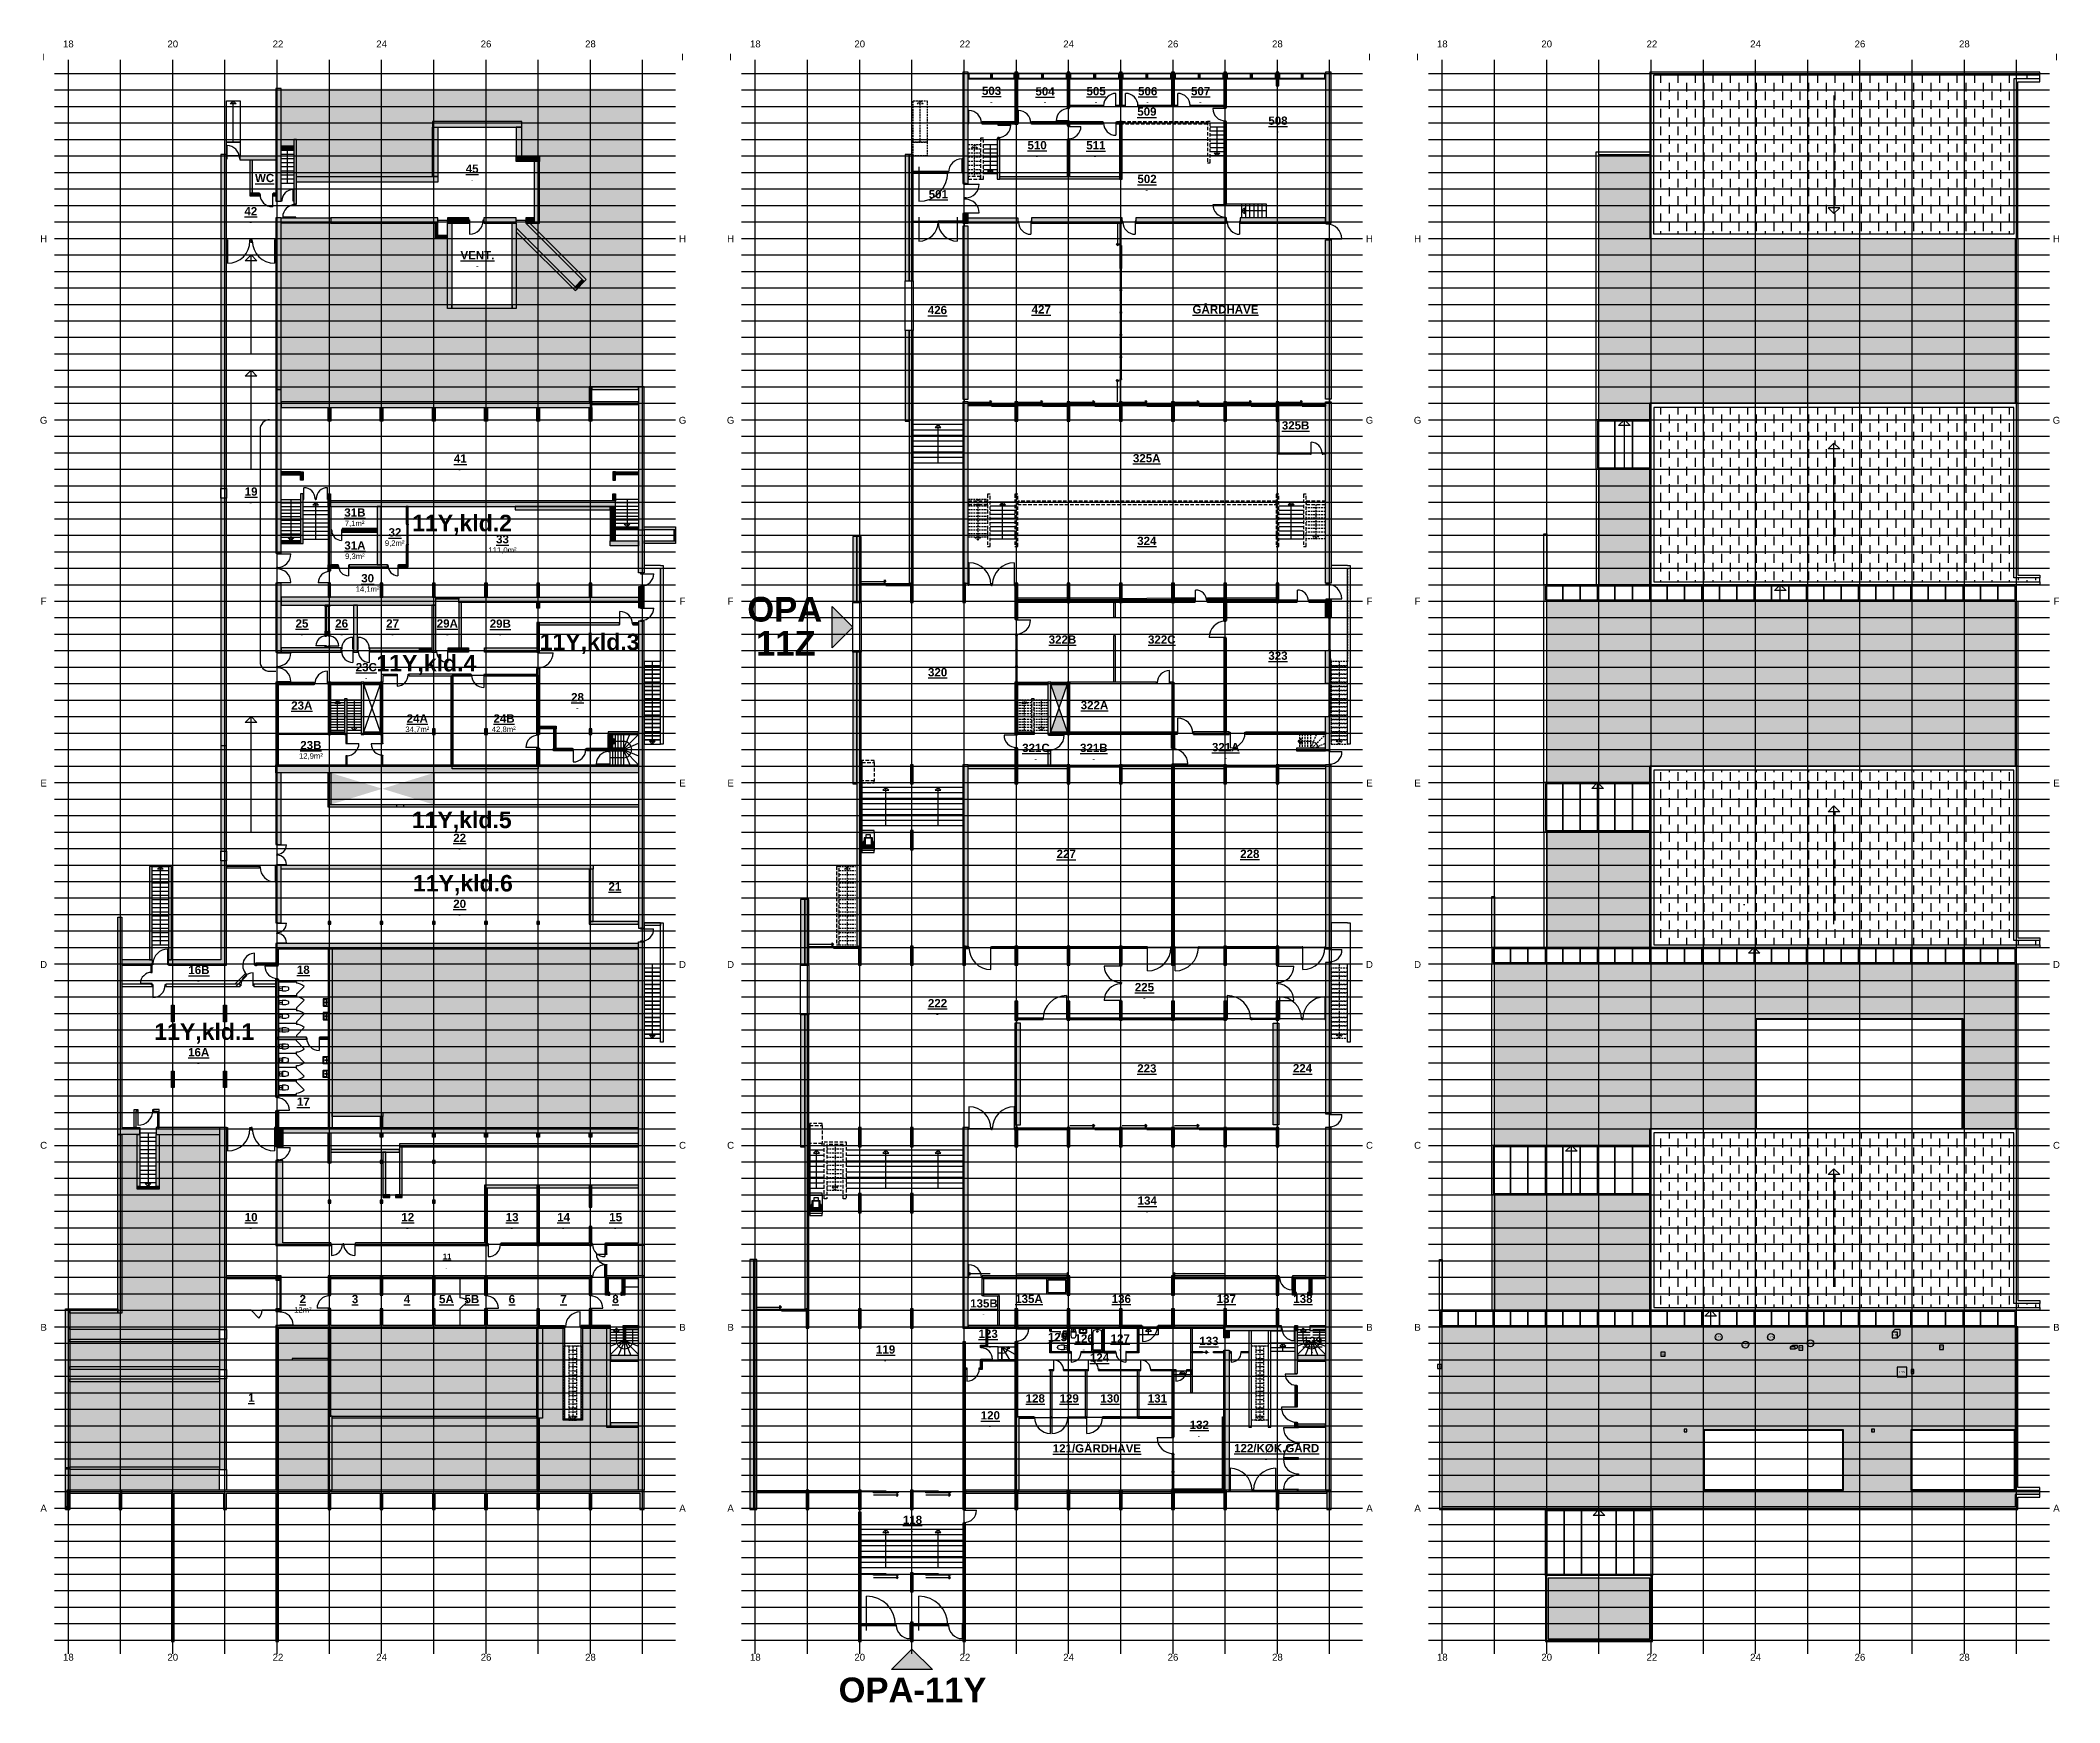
# Model space of a CAD drawing. Header units: millimetres. Extents: x 96064 to 243032, y 44049 to 165007.
import ezdxf

# ---------------------------------------------------------------- set-up
doc = ezdxf.new("R2010")
doc.units = ezdxf.units.MM
doc.header["$LTSCALE"] = 20
doc.linetypes.add('DASHED', pattern=[19.05, 12.7, -6.35])
for name, color, linetype in [('-  Eksisterende', 7, 'CONTINUOUS'), ('-  Lette vægge - nye', 7, 'CONTINUOUS'), ('-  Stueplan eksist', 7, 'CONTINUOUS'), ('-  Tag', 7, 'CONTINUOUS'), ('-  Trapper', 1, 'CONTINUOUS'), ('- Døre og vinduer', 12, 'CONTINUOUS'), ('- EL og VVS', 4, 'CONTINUOUS'), ('-Grid', 254, 'CONTINUOUS'), ('-Rum m2', 6, 'CONTINUOUS'), ('-Rumnumre', 6, 'CONTINUOUS'), ('-Skrav. eksist.', 253, 'CONTINUOUS'), ('-Skrav. Tag', 142, 'CONTINUOUS')]:
    doc.layers.add(name, color=color, linetype=linetype)
doc.styles.add('100', font='arial.ttf', dxfattribs={"height": 150})

msp = doc.modelspace()

# ---------------------------------------------------------------- texts
at = {"layer": '- Døre og vinduer', "char_height": 150, "attachment_point": 1, "style": '100'}
for insert in [(218062, 70726), (221863, 70726), (220013, 70176), (224746, 70276), (231412, 68176)]:
    msp.add_mtext_dynamic_manual_height_columns('\\pi-30.891;LYS', width=308, gutter_width=750, heights=[0], dxfattribs=dict(at, insert=insert))
at = {"layer": '- EL og VVS', "char_height": 150, "attachment_point": 1, "style": '100'}
for s, insert in [('\\pi25.231;TH', (230880, 70881)), ('\\pi28.147;TB', (214013, 69476)), ('\\pi25.231;TH', (223447, 69952)), ('\\pi28.147;TB', (224046, 69926)), ('\\pi28.147;TB', (234279, 69976)), ('\\pi28.147;TB', (197746, 68576)), ('\\pi25.231;TH', (232162, 68226)), ('\\pi95.013;U', (215646, 63921)), ('\\pi95.013;U', (229296, 63921))]:
    msp.add_mtext_dynamic_manual_height_columns(s, width=308, gutter_width=750, heights=[0], dxfattribs=dict(at, insert=insert))
at = {"layer": '-Grid', "color": 3, "char_height": 500, "width": 361.3, "style": '100'}
for s, insert, attachment_point in [('{\\C7;18}', (98100, 165000), 2), ('{\\C7;20}', (105700, 165000), 2), ('{\\C7;22}', (113357, 165000), 2), ('{\\C7;24}', (120900, 165000), 2), ('{\\C7;26}', (128500, 165000), 2), ('{\\C7;28}', (136100, 165000), 2), ('{\\C7;18}', (148100, 165000), 2), ('{\\C7;20}', (155700, 165000), 2), ('{\\C7;22}', (163357, 165000), 2), ('{\\C7;24}', (170900, 165000), 2), ('{\\C7;26}', (178500, 165000), 2), ('{\\C7;28}', (186100, 165000), 2), ('{\\C7;18}', (198100, 165000), 2), ('{\\C7;20}', (205700, 165000), 2), ('{\\C7;22}', (213357, 165000), 2), ('{\\C7;24}', (220900, 165000), 2), ('{\\C7;26}', (228500, 165000), 2), ('{\\C7;28}', (236100, 165000), 2), ('{\\C7;I}', (96300, 163800), 5), ('{\\C7;I}', (142800, 163800), 5), ('{\\C7;I}', (146300, 163800), 5), ('{\\C7;I}', (192800, 163800), 5), ('{\\C7;I}', (196300, 163800), 5), ('{\\C7;I}', (242800, 163800), 5), ('{\\C7;H}', (96300, 150561), 5), ('{\\C7;H}', (142800, 150561), 5), ('{\\C7;H}', (146300, 150561), 5), ('{\\C7;H}', (192800, 150561), 5), ('{\\C7;H}', (196300, 150561), 5), ('{\\C7;H}', (242800, 150561), 5), ('{\\C7;G}', (96300, 137361), 5), ('{\\C7;G}', (142800, 137361), 5), ('{\\C7;G}', (146300, 137361), 5), ('{\\C7;G}', (192800, 137361), 5), ('{\\C7;G}', (196300, 137361), 5), ('{\\C7;G}', (242800, 137361), 5), ('{\\C7;F}', (96300, 124200), 5), ('{\\C7;F}', (142800, 124200), 5), ('{\\C7;F}', (146300, 124200), 5), ('{\\C7;F}', (192800, 124200), 5), ('{\\C7;F}', (196300, 124200), 5), ('{\\C7;F}', (242800, 124200), 5), ('{\\C7;E}', (96300, 110961), 5), ('{\\C7;E}', (142800, 110961), 5), ('{\\C7;E}', (146300, 110961), 5), ('{\\C7;E}', (192800, 110961), 5), ('{\\C7;E}', (196300, 110961), 5), ('{\\C7;E}', (242800, 110961), 5), ('{\\C7;D}', (96300, 97761), 5), ('{\\C7;D}', (142800, 97761), 5), ('{\\C7;D}', (146300, 97761), 5), ('{\\C7;D}', (192800, 97761), 5), ('{\\C7;D}', (196300, 97761), 5), ('{\\C7;D}', (242800, 97761), 5), ('{\\C7;C}', (96300, 84600), 5), ('{\\C7;C}', (142800, 84600), 5), ('{\\C7;C}', (146300, 84600), 5), ('{\\C7;C}', (192800, 84600), 5), ('{\\C7;C}', (196300, 84600), 5), ('{\\C7;C}', (242800, 84600), 5), ('{\\C7;B}', (96300, 71361), 5), ('{\\C7;B}', (142800, 71361), 5), ('{\\C7;B}', (146300, 71361), 5), ('{\\C7;B}', (192800, 71361), 5), ('{\\C7;B}', (196300, 71361), 5), ('{\\C7;B}', (242800, 71361), 5), ('{\\C7;A}', (96300, 58200), 5), ('{\\C7;A}', (142800, 58200), 5), ('{\\C7;A}', (146300, 58200), 5), ('{\\C7;A}', (192800, 58200), 5), ('{\\C7;A}', (196300, 58200), 5), ('{\\C7;A}', (242800, 58200), 5), ('{\\C7;18}', (98100, 47600), 2), ('{\\C7;20}', (105700, 47600), 2), ('{\\C7;22}', (113357, 47600), 2), ('{\\C7;24}', (120900, 47600), 2), ('{\\C7;26}', (128500, 47600), 2), ('{\\C7;28}', (136100, 47600), 2), ('{\\C7;18}', (148100, 47600), 2), ('{\\C7;20}', (155700, 47600), 2), ('{\\C7;22}', (163357, 47600), 2), ('{\\C7;24}', (170900, 47600), 2), ('{\\C7;26}', (178500, 47600), 2), ('{\\C7;28}', (186100, 47600), 2), ('{\\C7;18}', (198100, 47600), 2), ('{\\C7;20}', (205700, 47600), 2), ('{\\C7;22}', (213357, 47600), 2), ('{\\C7;24}', (220900, 47600), 2), ('{\\C7;26}', (228500, 47600), 2), ('{\\C7;28}', (236100, 47600), 2)]:
    msp.add_mtext(s, dxfattribs=dict(at, insert=insert, attachment_point=attachment_point))
at = {"layer": '-Rum m2', "color": 6, "attachment_point": 1, "style": '100'}
for s, insert, char_height in [('\\pi808.06;-', (164373, 160752), 400), ('\\pi808.06;-', (168276, 160713), 400), ('\\pi808.06;-', (171988, 160722), 400), ('\\pi808.06;-', (175740, 160722), 400), ('\\pi808.06;-', (179591, 160726), 400), ('\\pi808.06;-', (175678, 159238), 400), ('\\pi808.06;-', (185218, 158579), 400), ('\\pi808.06;-', (167686, 156795), 400), ('\\pi808.06;-', (171916, 156788), 400), ('\\pi808.06;-', (126585, 155083), 400), ('\\pi808.06;-', (160448, 153226), 400), ('\\pi808.06;-', (175687, 154337), 400), ('\\pi808.06;-', (110466, 151989), 400), ('\\pi808.06;-', (126961, 148789), 400), ('\\pi808.06;-', (160448, 144800), 400), ('\\pi808.06;-', (168000, 144845), 400), ('\\pi808.06;-', (181396, 144845), 400), ('\\pi808.06;-', (186504, 136405), 400), ('\\pi808.06;-', (125666, 133989), 400), ('\\pi808.06;-', (175687, 134016), 400), ('\\pi808.06;-', (110466, 131589), 400), ('\\pi187.18;7,1m²', (118034, 130063), 400), ('\\pi185.55;9,2m²', (120950, 128623), 400), ('\\pi-106.4;111,0m²', (128780, 128119), 400), ('\\pi185.55;9,3m²', (118055, 127668), 400), ('\\pi808.06;-', (175687, 128003), 400), ('\\pi48.984;14,1m²', (118962, 125281), 400), ('\\pi808.06;-', (114196, 121990), 400), ('\\pi808.06;-', (117084, 121990), 400), ('\\pi808.06;-', (120788, 121990), 400), ('\\pi808.06;-', (124787, 121990), 400), ('\\pi808.06;-', (128623, 121977), 400), ('\\pi808.06;-', (169535, 120820), 400), ('\\pi808.06;-', (176763, 120820), 400), ('\\pi808.06;-', (185221, 119645), 400), ('\\pi808.06;-', (118871, 118813), 400), ('\\pi808.06;-', (160448, 118444), 400), ('\\pi808.06;-', (134244, 116624), 400), ('\\pi808.06;-', (114196, 116022), 400), ('\\pi30.294;34,7m²', (122598, 115077), 400), ('\\pi22.108;42,8m²', (128899, 115077), 400), ('\\pi808.06;-', (171884, 116051), 400), ('\\pi48.984;12,9m²', (114836, 113138), 400), ('\\pi808.06;-', (167603, 112939), 400), ('\\pi808.06;-', (171819, 112939), 400), ('\\pi808.06;-', (181437, 112994), 400), ('\\pi808.06;-', (125666, 106389), 400), ('\\pi808.06;-', (170030, 105219), 400), ('\\pi808.06;-', (183177, 105223), 400), ('\\pi808.06;-', (136916, 102851), 400), ('\\pi808.06;-', (125666, 101589), 400), ('\\pi808.06;-', (106666, 96777), 400), ('\\pi808.06;-', (114266, 96789), 400), ('\\pi808.06;-', (160448, 94359), 400), ('\\pi808.06;-', (175513, 95525), 400), ('\\pi808.06;-', (106666, 90789), 400), ('\\pi808.06;-', (175684, 89614), 400), ('\\pi808.06;-', (187023, 89624), 400), ('\\pi808.06;-', (114266, 87189), 400), ('\\pi808.06;-', (175702, 79992), 400), ('\\pi808.06;-', (110466, 78789), 400), ('\\pi808.06;-', (121866, 78789), 400), ('\\pi808.06;-', (129466, 78789), 400), ('\\pi808.06;-', (133216, 78789), 400), ('\\pi808.06;-', (137002, 78789), 400), ('\\pi826.92;-', (124712, 75827), 300), ('\\pi282;12m²', (114248, 72829), 400), ('\\pi808.06;-', (118048, 72829), 400), ('\\pi808.06;-', (121848, 72829), 400), ('\\pi808.06;-', (124712, 72829), 400), ('\\pi808.06;-', (126544, 72829), 400), ('\\pi808.06;-', (129466, 72829), 400), ('\\pi808.06;-', (133216, 72829), 400), ('\\pi826.92;-', (137002, 72829), 300), ('\\pi808.06;-', (163803, 72513), 400), ('\\pi808.06;-', (167100, 72842), 400), ('\\pi826.92;-', (173808, 72842), 300), ('\\pi826.92;-', (181446, 72842), 300), ('\\pi808.06;-', (187023, 72842), 400), ('\\pi808.06;-', (164268, 70157), 400), ('\\pi826.92;-', (169165, 70061), 300), ('\\pi808.06;-', (171104, 69959), 400), ('\\pi808.06;-', (173726, 69959), 400), ('\\pi808.06;-', (180178, 69779), 400), ('\\pi808.06;-', (187717, 69779), 400), ('\\pi808.06;-', (156648, 69158), 400), ('\\pi808.06;-', (172228, 68566), 400), ('\\pi808.06;-', (110431, 65655), 400), ('\\pi808.06;-', (167542, 65599), 400), ('\\pi808.06;-', (170008, 65599), 400), ('\\pi808.06;-', (172974, 65599), 400), ('\\pi808.06;-', (176379, 65599), 400), ('\\pi808.06;-', (164268, 64367), 400), ('\\pi808.06;-', (179479, 63678), 400), ('\\pi826.92;-', (172024, 61962), 300), ('\\pi808.06;-', (184364, 61980), 400), ('\\pi808.06;-', (158605, 56759), 400)]:
    msp.add_mtext_dynamic_manual_height_columns(s, width=1767, gutter_width=750, heights=[0], dxfattribs=dict(at, insert=insert, char_height=char_height))
at = {"layer": '-Rumnumre', "color": 6, "attachment_point": 1, "style": '100'}
for s, insert, char_height in [('\\pi220.88;{\\fArial|b1|i0|c0|p34;\\L503}', (164373, 161640), 600), ('\\pi212.49;{\\fArial|b1|i0|c0|p34;\\L504}', (168276, 161601), 600), ('\\pi215.56;{\\fArial|b1|i0|c0|p34;\\L505}', (171988, 161610), 600), ('\\pi217.81;{\\fArial|b1|i0|c0|p34;\\L506}', (175740, 161610), 600), ('\\pi221.49;{\\fArial|b1|i0|c0|p34;\\L507}', (179591, 161614), 600), ('\\pi222.31;{\\fArial|b1|i0|c0|p34;\\L509}', (175678, 160126), 600), ('\\pi221.7;{\\fArial|b1|i0|c0|p34;\\L508}', (185218, 159467), 600), ('\\pi223.54;{\\fArial|b1|i0|c0|p34;\\L510}', (167686, 157683), 600), ('\\pi271.02;{\\fArial|b1|i0|c0|p34;\\L511}', (171916, 157676), 600), ('\\pi437.8;{\\fArial|b1|i0|c0|p34;\\L45}', (126585, 155971), 600), ('\\pi208.19;{\\fArial|b1|i0|c0|p34;\\LWC}', (111477, 155293), 600), ('\\pi223.95;{\\fArial|b1|i0|c0|p34;\\L502}', (175687, 155225), 600), ('\\pi446.19;{\\fArial|b1|i0|c0|p34;\\L42}', (110466, 152877), 600), ('\\pi271.02;{\\fArial|b1|i0|c0|p34;\\L501}', (160448, 154114), 600), ('\\pi-321.82;{\\fArial|b1|i0|c0|p34;\\LVENT.}', (126961, 149677), 600), ('\\pi206.97;{\\fArial|b1|i0|c0|p34;\\L426}', (160448, 145688), 600), ('\\pi210.65;{\\fArial|b1|i0|c0|p34;\\L427}', (168000, 145733), 600), ('\\pi-1473.9;{\\fArial|b1|i0|c0|p34;\\LGÅRDHAVE}', (181396, 145733), 600), ('\\pi-81.984;{\\fArial|b1|i0|c0|p34;\\L325B}', (186504, 137293), 600), ('\\pi493.25;{\\fArial|b1|i0|c0|p34;\\L41}', (125666, 134877), 600), ('\\pi-101.02;{\\fArial|b1|i0|c0|p34;\\L325A}', (175687, 134904), 600), ('\\pi469.93;{\\fArial|b1|i0|c0|p34;\\L19}', (110466, 132477), 600), ('\\pi151.1;{\\fArial|b1|i0|c0|p34;\\L31B}', (118034, 130951), 600), ('\\pi454.17;{\\fArial|b1|i0|c0|p34;\\L32}', (120950, 129511), 600), ('\\pi-2642.4;{\\fArial|b1|i0|c0|p34;11Y,kld.2}', (125763, 130486), 1200), ('\\pi132.07;{\\fArial|b1|i0|c0|p34;\\L31A}', (118055, 128556), 600), ('\\pi451.1;{\\fArial|b1|i0|c0|p34;\\L33}', (128780, 129007), 600), ('\\pi209.63;{\\fArial|b1|i0|c0|p34;\\L324}', (175687, 128891), 600), ('\\pi453.76;{\\fArial|b1|i0|c0|p34;\\L30}', (118962, 126169), 600), ('\\pi-1781.5;{\\fArial|b1|i0|c0|p34;OPA}', (149298, 124513), 1800), ('\\pi440.46;{\\fArial|b1|i0|c0|p34;\\L25}', (114196, 122878), 600), ('\\pi442.71;{\\fArial|b1|i0|c0|p34;\\L26}', (117084, 122878), 600), ('\\pi446.39;{\\fArial|b1|i0|c0|p34;\\L27}', (120788, 122878), 600), ('\\pi126.75;{\\fArial|b1|i0|c0|p34;\\L29A}', (124787, 122878), 600), ('\\pi145.78;{\\fArial|b1|i0|c0|p34;\\L29B}', (128623, 122865), 600), ('\\pi-1160.2;{\\fArial|b1|i0|c0|p34;11Z}', (149314, 122033), 1800), ('\\pi-2648.6;{\\fArial|b1|i0|c0|p34;11Y,kld.3}', (135053, 121836), 1200), ('\\pi-81.984;{\\fArial|b1|i0|c0|p34;\\L322B}', (169535, 121708), 600), ('\\pi-81.166;{\\fArial|b1|i0|c0|p34;\\L322C}', (176763, 121708), 600), ('\\pi218.02;{\\fArial|b1|i0|c0|p34;\\L323}', (185221, 120533), 600), ('\\pi146.6;{\\fArial|b1|i0|c0|p34;\\L23C}', (118871, 119701), 600), ('\\pi-2665.3;{\\fArial|b1|i0|c0|p34;11Y,kld.4}', (123189, 120288), 1200), ('\\pi220.68;{\\fArial|b1|i0|c0|p34;\\L320}', (160448, 119332), 600), ('\\pi126.75;{\\fArial|b1|i0|c0|p34;\\L23A}', (114196, 116910), 600), ('\\pi446.6;{\\fArial|b1|i0|c0|p34;\\L28}', (134244, 117512), 600), ('\\pi-101.02;{\\fArial|b1|i0|c0|p34;\\L322A}', (171884, 116939), 600), ('\\pi126.75;{\\fArial|b1|i0|c0|p34;\\L24A}', (122598, 115965), 600), ('\\pi145.78;{\\fArial|b1|i0|c0|p34;\\L24B}', (128899, 115965), 600), ('\\pi145.78;{\\fArial|b1|i0|c0|p34;\\L23B}', (114836, 114026), 600), ('\\pi-81.166;{\\fArial|b1|i0|c0|p34;\\L321C}', (167603, 113827), 600), ('\\pi-81.984;{\\fArial|b1|i0|c0|p34;\\L321B}', (171819, 113827), 600), ('\\pi-101.02;{\\fArial|b1|i0|c0|p34;\\L321A}', (181437, 113882), 600), ('\\pi-2659.2;{\\fArial|b1|i0|c0|p34;11Y,kld.5}', (125758, 108884), 1200), ('\\pi448.85;{\\fArial|b1|i0|c0|p34;\\L22}', (125666, 107277), 600), ('{\\fArial|b1|i0|c0|p34;\\L227}', (170030, 106107), 600), ('\\pi213.51;{\\fArial|b1|i0|c0|p34;\\L228}', (183177, 106111), 600), ('\\pi-2654.7;{\\fArial|b1|i0|c0|p34;11Y,kld.6}', (125836, 104275), 1200), ('\\pi495.91;{\\fArial|b1|i0|c0|p34;\\L21}', (136916, 103739), 600), ('\\pi448.44;{\\fArial|b1|i0|c0|p34;\\L20}', (125666, 102477), 600), ('\\pi168.49;{\\fArial|b1|i0|c0|p34;\\L16B}', (106666, 97665), 600), ('\\pi469.31;{\\fArial|b1|i0|c0|p34;\\L18}', (114266, 97677), 600), ('\\pi207.37;{\\fArial|b1|i0|c0|p34;\\L225}', (175513, 96413), 600), ('\\pi215.76;{\\fArial|b1|i0|c0|p34;\\L222}', (160448, 95247), 600), ('\\pi-2548.3;{\\fArial|b1|i0|c0|p34;11Y,kld.1}', (106903, 93475), 1200), ('\\pi149.46;{\\fArial|b1|i0|c0|p34;\\L16A}', (106666, 91677), 600), ('\\pi212.7;{\\fArial|b1|i0|c0|p34;\\L223}', (175684, 90502), 600), ('\\pi204.3;{\\fArial|b1|i0|c0|p34;\\L224}', (187023, 90512), 600), ('\\pi469.11;{\\fArial|b1|i0|c0|p34;\\L17}', (114266, 88077), 600), ('\\pi227.02;{\\fArial|b1|i0|c0|p34;\\L134}', (175702, 80880), 600), ('\\pi471.15;{\\fArial|b1|i0|c0|p34;\\L10}', (110466, 79677), 600), ('\\pi471.56;{\\fArial|b1|i0|c0|p34;\\L12}', (121866, 79677), 600), ('\\pi468.49;{\\fArial|b1|i0|c0|p34;\\L13}', (129466, 79677), 600), ('\\pi460.1;{\\fArial|b1|i0|c0|p34;\\L14}', (133216, 79677), 600), ('\\pi463.17;{\\fArial|b1|i0|c0|p34;\\L15}', (137002, 79677), 600), ('\\pi640.25;{\\fArial|b1|i0|c0|p34;\\L11}', (124712, 76715), 400), ('\\pi681.93;{\\fArial|b1|i0|c0|p34;\\L2}', (114248, 73717), 600), ('\\pi684.18;{\\fArial|b1|i0|c0|p34;\\L3}', (118048, 73717), 600), ('\\pi667.81;{\\fArial|b1|i0|c0|p34;\\L4}', (121848, 73717), 600), ('\\pi368.02;{\\fArial|b1|i0|c0|p34;\\L5A}', (124712, 73717), 600), ('\\pi387.05;{\\fArial|b1|i0|c0|p34;\\L5B}', (126544, 73717), 600), ('\\pi683.16;{\\fArial|b1|i0|c0|p34;\\L6}', (129466, 73717), 600), ('\\pi686.84;{\\fArial|b1|i0|c0|p34;\\L7}', (133216, 73717), 600), ('\\pi686.23;{\\fArial|b1|i0|c0|p34;\\L8}', (137002, 73717), 600), ('\\pi-83.621;{\\fArial|b1|i0|c0|p34;\\L135A}', (167100, 73730), 600), ('\\pi232.34;{\\fArial|b1|i0|c0|p34;\\L136}', (173808, 73730), 600), ('\\pi236.02;{\\fArial|b1|i0|c0|p34;\\L137}', (181446, 73730), 600), ('\\pi236.23;{\\fArial|b1|i0|c0|p34;\\L138}', (187023, 73730), 600), ('\\pi-64.59;{\\fArial|b1|i0|c0|p34;\\L135B}', (163803, 73401), 600), ('\\pi235.41;{\\fArial|b1|i0|c0|p34;\\L123}', (164112, 71192), 600), ('\\pi230.09;{\\fArial|b1|i0|c0|p34;\\L125}', (169165, 70949), 600), ('\\pi232.34;{\\fArial|b1|i0|c0|p34;\\L126}', (171104, 70847), 600), ('\\pi236.02;{\\fArial|b1|i0|c0|p34;\\L127}', (173726, 70847), 600), ('\\pi235.41;{\\fArial|b1|i0|c0|p34;\\L133}', (180178, 70667), 600), ('\\pi236.84;{\\fArial|b1|i0|c0|p34;\\L139}', (187717, 70667), 600), ('\\pi236.84;{\\fArial|b1|i0|c0|p34;\\L119}', (156648, 70046), 600), ('\\pi227.02;{\\fArial|b1|i0|c0|p34;\\L124}', (172228, 69454), 600), ('\\pi751.71;{\\fArial|b1|i0|c0|p34;\\L1}', (110431, 66543), 600), ('\\pi236.23;{\\fArial|b1|i0|c0|p34;\\L128}', (167542, 66487), 600), ('\\pi236.84;{\\fArial|b1|i0|c0|p34;\\L129}', (170008, 66487), 600), ('\\pi238.07;{\\fArial|b1|i0|c0|p34;\\L130}', (172974, 66487), 600), ('\\pi285.55;{\\fArial|b1|i0|c0|p34;\\L131}', (176379, 66487), 600), ('\\pi238.07;{\\fArial|b1|i0|c0|p34;\\L120}', (164268, 65255), 600), ('\\pi238.48;{\\fArial|b1|i0|c0|p34;\\L132}', (179479, 64566), 600), ('\\pi-2276.5;{\\fArial|b1|i0|c0|p34;\\L121/GÅRDHAVE}', (172024, 62850), 600), ('\\pi-2159.9;{\\fArial|b1|i0|c0|p34;\\L122/KØK.GÅRD}', (185109, 62868), 600), ('\\pi236.23;{\\fArial|b1|i0|c0|p34;\\L118}', (158605, 57647), 600), ('\\pi-4443.4;{\\fArial|b1|i0|c0|p34;OPA-11Y}', (158605, 45874), 1800)]:
    msp.add_mtext_dynamic_manual_height_columns(s, width=1767, gutter_width=750, heights=[0], dxfattribs=dict(at, insert=insert, char_height=char_height))

# ---------------------------------------------------------------- hatches: boundary and pattern name
at = {"layer": '-  Trapper'}
h = msp.add_hatch(dxfattribs=at)
h.set_pattern_fill('AR-CONC', scale=400)
h.paths.add_polyline_path([(239700, 162200), (241600, 162200), (241600, 162500), (213500, 162500), (213500, 150900), (239700, 150900)])
h.paths.add_polyline_path([(227024, 152824), (226600, 152400), (226176, 152824)], flags=16)
h.paths.add_polyline_path([(239700, 138300), (213500, 138300), (213500, 125600), (241600, 125600), (241600, 125900), (239700, 125900)])
h.paths.add_polyline_path([(226176, 135276), (226600, 135700), (227024, 135276)], flags=16)
h.paths.add_polyline_path([(239700, 111900), (213500, 111900), (213500, 99200), (241600, 99200), (241600, 99500), (239700, 99500)])
h.paths.add_polyline_path([(226176, 108876), (226600, 109300), (227024, 108876)], flags=16)
h.paths.add_polyline_path([(239700, 85500), (213500, 85500), (213500, 72800), (241600, 72800), (241600, 73100), (239700, 73100)])
h.paths.add_polyline_path([(226176, 82476), (226600, 82900), (227024, 82476)], flags=16)
h = msp.add_hatch(dxfattribs=at)
h.set_pattern_fill('AR-CONC', scale=400)
h.paths.add_polyline_path([(239700, 162200), (241600, 162200), (241600, 162500), (213500, 162500), (213500, 150900), (239700, 150900)])
h.paths.add_polyline_path([(227024, 152824), (226600, 152400), (226176, 152824)], flags=16)
h.paths.add_polyline_path([(239700, 138300), (213500, 138300), (213500, 125600), (241600, 125600), (241600, 125900), (239700, 125900)])
h.paths.add_polyline_path([(226176, 135276), (226600, 135700), (227024, 135276)], flags=16)
h.paths.add_polyline_path([(239700, 111900), (213500, 111900), (213500, 99200), (241600, 99200), (241600, 99500), (239700, 99500)])
h.paths.add_polyline_path([(226176, 108876), (226600, 109300), (227024, 108876)], flags=16)
at = {"layer": '-Rumnumre'}
h = msp.add_hatch(color=256, dxfattribs=at)
h.dxf.hatch_style = 1
h.paths.add_polyline_path([(153700, 123800), (155200, 122300), (153700, 120800)])
h = msp.add_hatch(color=256, dxfattribs=at)
h.dxf.hatch_style = 1
h.paths.add_polyline_path([(158000, 46447), (159500, 47947), (161000, 46447)])
at = {"layer": '-Skrav. eksist.'}
h = msp.add_hatch(color=256, dxfattribs=at)
h.dxf.hatch_style = 1
h.paths.add_polyline_path([(163200, 154600), (163600, 154600), (163600, 162700), (163200, 162700)], flags=17)
h = msp.add_hatch(color=256, dxfattribs=at)
h.dxf.hatch_style = 1
h.paths.add_polyline_path([(163200, 154600), (163600, 154600), (163600, 162700), (163200, 162700)], flags=17)
h = msp.add_hatch(color=256, dxfattribs=at)
h.dxf.hatch_style = 1
h.paths.add_polyline_path([(167000, 158900), (167200, 158900), (167200, 162700), (167000, 162700)], flags=17)
h = msp.add_hatch(color=256, dxfattribs=at)
h.dxf.hatch_style = 1
h.paths.add_polyline_path([(167000, 158900), (167200, 158900), (167200, 162700), (167000, 162700)], flags=17)
h = msp.add_hatch(color=256, dxfattribs=at)
h.dxf.hatch_style = 1
h.paths.add_polyline_path([(170800, 160100), (171000, 160100), (171000, 162700), (170800, 162700)], flags=17)
h = msp.add_hatch(color=256, dxfattribs=at)
h.dxf.hatch_style = 1
h.paths.add_polyline_path([(170800, 160100), (171000, 160100), (171000, 162700), (170800, 162700)], flags=17)
h = msp.add_hatch(color=256, dxfattribs=at)
h.dxf.hatch_style = 1
h.paths.add_polyline_path([(174600, 161600), (174800, 161600), (174800, 162700), (174600, 162700)], flags=17)
h = msp.add_hatch(color=256, dxfattribs=at)
h.dxf.hatch_style = 1
h.paths.add_polyline_path([(174600, 161600), (174800, 161600), (174800, 162700), (174600, 162700)], flags=17)
h = msp.add_hatch(color=256, dxfattribs=at)
h.dxf.hatch_style = 1
h.paths.add_polyline_path([(178400, 161600), (178600, 161600), (178600, 162700), (178400, 162700)], flags=17)
h = msp.add_hatch(color=256, dxfattribs=at)
h.dxf.hatch_style = 1
h.paths.add_polyline_path([(178400, 161600), (178600, 161600), (178600, 162700), (178400, 162700)], flags=17)
h = msp.add_hatch(color=256, dxfattribs=at)
h.dxf.hatch_style = 1
h.paths.add_polyline_path([(182200, 160100), (182400, 160100), (182400, 162700), (182200, 162700)], flags=17)
h = msp.add_hatch(color=256, dxfattribs=at)
h.dxf.hatch_style = 1
h.paths.add_polyline_path([(182200, 160100), (182400, 160100), (182400, 162700), (182200, 162700)], flags=17)
h = msp.add_hatch(color=256, dxfattribs=at)
h.dxf.hatch_style = 1
h.paths.add_polyline_path([(186000, 161700), (186200, 161700), (186200, 162700), (186000, 162700)])
h = msp.add_hatch(color=256, dxfattribs=at)
h.dxf.hatch_style = 1
h.paths.add_polyline_path([(186000, 161700), (186200, 161700), (186200, 162700), (186000, 162700)])
h = msp.add_hatch(color=256, dxfattribs=at)
h.dxf.hatch_style = 1
h.paths.add_polyline_path([(189600, 151700), (190000, 151700), (190000, 162700), (189600, 162700)])
h = msp.add_hatch(color=256, dxfattribs=at)
h.dxf.hatch_style = 1
h.paths.add_polyline_path([(189600, 151700), (190000, 151700), (190000, 162700), (189600, 162700)])
h = msp.add_hatch(dxfattribs=at)
h.set_pattern_fill('ANSI36', color=256, scale=200)
h.paths.add_polyline_path([(113400, 71300), (134120, 71300), (134120, 64600), (135520, 64600), (135520, 71300), (137270, 71300), (137270, 64100), (139600, 64100), (139600, 59500), (113400, 59500)])
h.paths.add_polyline_path([(98200, 72400), (102000, 72400), (102000, 85400), (103100, 85400), (103100, 81400), (104700, 81400), (104700, 85400), (109100, 85400), (109100, 59500), (98200, 59500)])
h.paths.add_polyline_path([(117300, 98900), (139600, 98900), (139600, 85900), (121000, 85900), (121000, 87000), (117300, 87000)])
h.paths.add_polyline_path([(113600, 161500), (140000, 161500), (140000, 139800), (136000, 139800), (136000, 138700), (117200, 138700), (113600, 138700), (113600, 151700), (117000, 151700), (118500, 151700), (124800, 151700), (124800, 150600), (125700, 150600), (125700, 145500), (130700, 145500), (130700, 151700), (132400, 151700), (132400, 156600), (131100, 156600), (131100, 159100), (124600, 159100), (124600, 155100), (114700, 155100), (114700, 157800), (114500, 157800), (114500, 157300), (113600, 157300)])
h = msp.add_hatch(color=256, dxfattribs=at)
h.dxf.hatch_style = 1
h.paths.add_polyline_path([(113200, 153300), (113600, 153300), (113600, 161500), (113200, 161500)])
h = msp.add_hatch(color=256, dxfattribs=at)
h.dxf.hatch_style = 1
h.paths.add_polyline_path([(171000, 160300), (173400, 160300), (173400, 160200), (171000, 160200)])
h = msp.add_hatch(color=256, dxfattribs=at)
h.dxf.hatch_style = 1
h.paths.add_polyline_path([(174400, 160300), (175000, 160300), (175000, 160200), (174400, 160200)])
h = msp.add_hatch(color=256, dxfattribs=at)
h.dxf.hatch_style = 1
h.paths.add_polyline_path([(174600, 160300), (174800, 160300), (174800, 161600), (174600, 161600)])
h = msp.add_hatch(color=256, dxfattribs=at)
h.dxf.hatch_style = 1
h.paths.add_polyline_path([(176000, 160300), (178800, 160300), (178800, 160200), (176000, 160200)])
h = msp.add_hatch(color=256, dxfattribs=at)
h.dxf.hatch_style = 1
h.paths.add_polyline_path([(178400, 160300), (178600, 160300), (178600, 161600), (178400, 161600)])
h = msp.add_hatch(color=256, dxfattribs=at)
h.dxf.hatch_style = 1
h.paths.add_polyline_path([(179800, 160300), (182200, 160300), (182200, 160200), (179800, 160200)])
h = msp.add_hatch(color=256, dxfattribs=at)
h.dxf.hatch_style = 1
h.paths.add_polyline_path([(124600, 158700), (131100, 158700), (131100, 159100), (124600, 159100)])
h = msp.add_hatch(color=256, dxfattribs=at)
h.dxf.hatch_style = 1
h.paths.add_polyline_path([(164600, 159100), (167000, 159100), (167000, 158900), (164600, 158900)], flags=17)
h = msp.add_hatch(color=256, dxfattribs=at)
h.dxf.hatch_style = 1
h.paths.add_polyline_path([(164600, 159100), (167000, 159100), (167000, 158900), (164600, 158900)], flags=17)
h = msp.add_hatch(color=256, dxfattribs=at)
h.dxf.hatch_style = 1
h.paths.add_polyline_path([(168200, 159100), (171000, 159100), (171000, 158900), (168200, 158900)], flags=17)
h = msp.add_hatch(color=256, dxfattribs=at)
h.dxf.hatch_style = 1
h.paths.add_polyline_path([(168200, 159100), (171000, 159100), (171000, 158900), (168200, 158900)], flags=17)
h = msp.add_hatch(color=256, dxfattribs=at)
h.dxf.hatch_style = 1
h.paths.add_polyline_path([(171000, 159100), (173400, 159100), (173400, 158900), (171000, 158900)])
h = msp.add_hatch(color=256, dxfattribs=at)
h.dxf.hatch_style = 1
h.paths.add_polyline_path([(174400, 159100), (174600, 159100), (174600, 158900), (174400, 158900)])
h = msp.add_hatch(color=256, dxfattribs=at)
h.dxf.hatch_style = 1
h.paths.add_polyline_path([(174600, 154900), (174800, 154900), (174800, 159100), (174600, 159100)], flags=17)
h = msp.add_hatch(color=256, dxfattribs=at)
h.dxf.hatch_style = 1
h.paths.add_polyline_path([(174600, 154900), (174800, 154900), (174800, 159100), (174600, 159100)], flags=17)
h = msp.add_hatch(color=256, dxfattribs=at)
h.dxf.hatch_style = 1
h.paths.add_polyline_path([(182200, 153100), (182400, 153100), (182400, 159100), (182200, 159100)], flags=17)
h = msp.add_hatch(color=256, dxfattribs=at)
h.dxf.hatch_style = 1
h.paths.add_polyline_path([(182200, 153100), (182400, 153100), (182400, 159100), (182200, 159100)], flags=17)
h = msp.add_hatch(color=256, dxfattribs=at)
h.dxf.hatch_style = 1
h.paths.add_polyline_path([(114500, 157300), (113600, 157300), (113600, 157100), (114500, 157100)])
h = msp.add_hatch(color=256, dxfattribs=at)
h.dxf.hatch_style = 1
h.paths.add_polyline_path([(114500, 153100), (114700, 153100), (114700, 157800), (114500, 157800)])
h = msp.add_hatch(color=256, dxfattribs=at)
h.dxf.hatch_style = 1
h.paths.add_polyline_path([(125000, 158700), (125000, 155100), (124600, 155100), (124600, 158700)])
h = msp.add_hatch(color=256, dxfattribs=at)
h.dxf.hatch_style = 1
h.paths.add_polyline_path([(130700, 158700), (130700, 156600), (131100, 156600), (131100, 158700)])
h = msp.add_hatch(color=256, dxfattribs=at)
h.dxf.hatch_style = 1
h.paths.add_polyline_path([(165700, 154900), (165900, 154900), (165900, 157900), (165700, 157900)], flags=17)
h = msp.add_hatch(color=256, dxfattribs=at)
h.dxf.hatch_style = 1
h.paths.add_polyline_path([(165700, 154900), (165900, 154900), (165900, 157900), (165700, 157900)], flags=17)
h = msp.add_hatch(color=256, dxfattribs=at)
h.dxf.hatch_style = 1
h.paths.add_polyline_path([(170800, 155100), (171000, 155100), (171000, 157800), (170800, 157800)])
h = msp.add_hatch(color=256, dxfattribs=at)
h.dxf.hatch_style = 1
h.paths.add_polyline_path([(109600, 156700), (109200, 156700), (109200, 132400), (109600, 132400)])
h = msp.add_hatch(color=256, dxfattribs=at)
h.dxf.hatch_style = 1
h.paths.add_polyline_path([(110600, 156600), (113200, 156600), (113200, 156300), (110600, 156300)])
h = msp.add_hatch(color=256, dxfattribs=at)
h.dxf.hatch_style = 1
h.paths.add_polyline_path([(111300, 153900), (111500, 153900), (111500, 156300), (111300, 156300)])
h = msp.add_hatch(color=256, dxfattribs=at)
h.dxf.hatch_style = 1
h.paths.add_polyline_path([(130700, 156600), (132400, 156600), (132400, 156200), (130700, 156200)])
h = msp.add_hatch(color=256, dxfattribs=at)
h.dxf.hatch_style = 1
h.paths.add_polyline_path([(132000, 156200), (132000, 151700), (132400, 151700), (132400, 156200)])
h = msp.add_hatch(color=256, dxfattribs=at)
h.dxf.hatch_style = 1
h.paths.add_polyline_path([(159000, 147500), (159300, 147500), (159300, 156700), (159000, 156700)])
h = msp.add_hatch(color=256, dxfattribs=at)
h.dxf.hatch_style = 1
h.paths.add_polyline_path([(159000, 147500), (159300, 147500), (159300, 156700), (159000, 156700)])
h = msp.add_hatch(color=256, dxfattribs=at)
h.dxf.hatch_style = 1
h.paths.add_polyline_path([(159300, 147500), (159600, 147500), (159600, 156700), (159300, 156700)])
h = msp.add_hatch(color=256, dxfattribs=at)
h.dxf.hatch_style = 1
h.paths.add_polyline_path([(159300, 147500), (159600, 147500), (159600, 156700), (159300, 156700)])
h = msp.add_hatch(color=256, dxfattribs=at)
h.dxf.hatch_style = 1
h.paths.add_polyline_path([(114700, 155100), (125000, 155100), (125000, 154700), (114700, 154700)])
h = msp.add_hatch(color=256, dxfattribs=at)
h.dxf.hatch_style = 1
h.paths.add_polyline_path([(165900, 155100), (174600, 155100), (174600, 154900), (165900, 154900)], flags=17)
h = msp.add_hatch(color=256, dxfattribs=at)
h.dxf.hatch_style = 1
h.paths.add_polyline_path([(165900, 155100), (174600, 155100), (174600, 154900), (165900, 154900)], flags=17)
h = msp.add_hatch(color=256, dxfattribs=at)
h.dxf.hatch_style = 1
h.paths.add_polyline_path([(112000, 153900), (111300, 153900), (111300, 153700), (112000, 153700)])
h = msp.add_hatch(color=256, dxfattribs=at)
h.dxf.hatch_style = 1
h.paths.add_polyline_path([(113200, 153900), (113000, 153900), (113000, 153700), (113200, 153700)])
h = msp.add_hatch(color=256, dxfattribs=at)
h.dxf.hatch_style = 1
h.paths.add_polyline_path([(113200, 139600), (113600, 139600), (113600, 152100), (113200, 152100)])
h = msp.add_hatch(color=256, dxfattribs=at)
h.dxf.hatch_style = 1
h.paths.add_polyline_path([(117200, 151700), (113600, 151700), (113600, 152100), (117200, 152100)])
h = msp.add_hatch(color=256, dxfattribs=at)
h.dxf.hatch_style = 1
h.paths.add_polyline_path([(117200, 151700), (125000, 151700), (125000, 152100), (117200, 152100)])
h = msp.add_hatch(color=256, dxfattribs=at)
h.dxf.hatch_style = 1
h.paths.add_polyline_path([(124800, 150800), (125000, 150800), (125000, 151700), (124800, 151700)])
h = msp.add_hatch(color=256, dxfattribs=at)
h.dxf.hatch_style = 1
h.paths.add_polyline_path([(125700, 151700), (127250, 151700), (127250, 152100), (125700, 152100)])
h = msp.add_hatch(color=256, dxfattribs=at)
h.dxf.hatch_style = 1
h.paths.add_polyline_path([(125700, 151700), (126000, 151700), (126000, 145500), (125700, 145500)])
h = msp.add_hatch(color=256, dxfattribs=at)
h.dxf.hatch_style = 1
h.paths.add_polyline_path([(128350, 151700), (130700, 151700), (130700, 152100), (128350, 152100)])
h = msp.add_hatch(color=256, dxfattribs=at)
h.dxf.hatch_style = 1
h.paths.add_polyline_path([(130400, 151700), (130700, 151700), (130700, 145500), (130400, 145500)])
h = msp.add_hatch(color=256, dxfattribs=at)
h.dxf.hatch_style = 1
h.paths.add_polyline_path([(131400, 151700), (132000, 151700), (132000, 152100), (131400, 152100)])
h = msp.add_hatch(color=256, dxfattribs=at)
h.dxf.hatch_style = 1
h.paths.add_polyline_path([(135784, 147599), (131683, 151700), (131400, 151700), (135643, 147457)])
h = msp.add_hatch(color=256, dxfattribs=at)
h.dxf.hatch_style = 1
h.paths.add_polyline_path([(163200, 151700), (163600, 151700), (163600, 152400), (163200, 152400)], flags=17)
h = msp.add_hatch(color=256, dxfattribs=at)
h.dxf.hatch_style = 1
h.paths.add_polyline_path([(163200, 151700), (163600, 151700), (163600, 152400), (163200, 152400)], flags=17)
h = msp.add_hatch(color=256, dxfattribs=at)
h.dxf.hatch_style = 1
h.paths.add_polyline_path([(163200, 138900), (163600, 138900), (163600, 151500), (163200, 151500)], flags=17)
h = msp.add_hatch(color=256, dxfattribs=at)
h.dxf.hatch_style = 1
h.paths.add_polyline_path([(163200, 138900), (163600, 138900), (163600, 151500), (163200, 151500)], flags=17)
h = msp.add_hatch(color=256, dxfattribs=at)
h.dxf.hatch_style = 1
h.paths.add_polyline_path([(163600, 152100), (167200, 152100), (167200, 151700), (163600, 151700)], flags=17)
h = msp.add_hatch(color=256, dxfattribs=at)
h.dxf.hatch_style = 1
h.paths.add_polyline_path([(163600, 152100), (167200, 152100), (167200, 151700), (163600, 151700)], flags=17)
h = msp.add_hatch(color=256, dxfattribs=at)
h.dxf.hatch_style = 1
h.paths.add_polyline_path([(174800, 151700), (174800, 152100), (168200, 152100), (168200, 151700)], flags=17)
h = msp.add_hatch(color=256, dxfattribs=at)
h.dxf.hatch_style = 1
h.paths.add_polyline_path([(174800, 151700), (174800, 152100), (168200, 152100), (168200, 151700)], flags=17)
h = msp.add_hatch(color=256, dxfattribs=at)
h.dxf.hatch_style = 1
h.paths.add_polyline_path([(182400, 151700), (182400, 152100), (175800, 152100), (175800, 151700)], flags=17)
h = msp.add_hatch(color=256, dxfattribs=at)
h.dxf.hatch_style = 1
h.paths.add_polyline_path([(182400, 151700), (182400, 152100), (175800, 152100), (175800, 151700)], flags=17)
h = msp.add_hatch(color=256, dxfattribs=at)
h.dxf.hatch_style = 1
h.paths.add_polyline_path([(189600, 151700), (189600, 152100), (183400, 152100), (183400, 151700)], flags=17)
h = msp.add_hatch(color=256, dxfattribs=at)
h.dxf.hatch_style = 1
h.paths.add_polyline_path([(189600, 151700), (189600, 152100), (183400, 152100), (183400, 151700)], flags=17)
h = msp.add_hatch(color=256, dxfattribs=at)
h.dxf.hatch_style = 1
h.paths.add_polyline_path([(125700, 150800), (124800, 150800), (124800, 150600), (125700, 150600)])
h = msp.add_hatch(color=256, dxfattribs=at)
h.dxf.hatch_style = 1
h.paths.add_polyline_path([(135125, 146940), (130700, 151366), (130700, 151083), (134984, 146799)])
h = msp.add_hatch(color=256, dxfattribs=at)
h.dxf.hatch_style = 1
h.paths.add_polyline_path([(189600, 150500), (190000, 150500), (190000, 138900), (189600, 138900)])
h = msp.add_hatch(color=256, dxfattribs=at)
h.dxf.hatch_style = 1
h.paths.add_polyline_path([(189600, 150500), (190000, 150500), (190000, 138900), (189600, 138900)])
h = msp.add_hatch(color=256, dxfattribs=at)
h.dxf.hatch_style = 1
h.paths.add_polyline_path([(135643, 147457), (135125, 146940), (134984, 147082), (135501, 147599)])
h = msp.add_hatch(color=256, dxfattribs=at)
h.dxf.hatch_style = 1
h.paths.add_polyline_path([(126000, 145800), (130400, 145800), (130400, 145500), (126000, 145500)])
h = msp.add_hatch(color=256, dxfattribs=at)
h.dxf.hatch_style = 1
h.paths.add_polyline_path([(159000, 137300), (159300, 137300), (159300, 143900), (159000, 143900)])
h = msp.add_hatch(color=256, dxfattribs=at)
h.dxf.hatch_style = 1
h.paths.add_polyline_path([(159000, 137300), (159300, 137300), (159300, 143900), (159000, 143900)])
h = msp.add_hatch(color=256, dxfattribs=at)
h.dxf.hatch_style = 1
h.paths.add_polyline_path([(159300, 125500), (159600, 125500), (159600, 143900), (159300, 143900)])
h = msp.add_hatch(color=256, dxfattribs=at)
h.dxf.hatch_style = 1
h.paths.add_polyline_path([(159300, 125500), (159600, 125500), (159600, 143900), (159300, 143900)])
h = msp.add_hatch(color=256, dxfattribs=at)
h.dxf.hatch_style = 1
h.paths.add_polyline_path([(136200, 139800), (136000, 139800), (136000, 138700), (136200, 138700)])
h = msp.add_hatch(color=256, dxfattribs=at)
h.dxf.hatch_style = 1
h.paths.add_polyline_path([(136200, 139800), (136200, 139600), (139600, 139600), (139600, 139800)])
h = msp.add_hatch(color=256, dxfattribs=at)
h.dxf.hatch_style = 1
h.paths.add_polyline_path([(139600, 129400), (140000, 129400), (140000, 139800), (139600, 139800)])
h = msp.add_hatch(color=256, dxfattribs=at)
h.dxf.hatch_style = 1
h.paths.add_polyline_path([(113200, 127700), (113600, 127700), (113600, 139600), (113200, 139600)])
h = msp.add_hatch(color=256, dxfattribs=at)
h.dxf.hatch_style = 1
h.paths.add_polyline_path([(113600, 138300), (136200, 138300), (136200, 138700), (113600, 138700)])
h = msp.add_hatch(color=256, dxfattribs=at)
h.dxf.hatch_style = 1
h.paths.add_polyline_path([(117000, 138300), (117200, 138300), (117200, 137300), (117000, 137300)])
h = msp.add_hatch(color=256, dxfattribs=at)
h.dxf.hatch_style = 1
h.paths.add_polyline_path([(120800, 138300), (121000, 138300), (121000, 137300), (120800, 137300)])
h = msp.add_hatch(color=256, dxfattribs=at)
h.dxf.hatch_style = 1
h.paths.add_polyline_path([(124600, 138300), (124800, 138300), (124800, 137300), (124600, 137300)])
h = msp.add_hatch(color=256, dxfattribs=at)
h.dxf.hatch_style = 1
h.paths.add_polyline_path([(128400, 138300), (128600, 138300), (128600, 137300), (128400, 137300)])
h = msp.add_hatch(color=256, dxfattribs=at)
h.dxf.hatch_style = 1
h.paths.add_polyline_path([(132200, 138300), (132400, 138300), (132400, 137300), (132200, 137300)])
h = msp.add_hatch(color=256, dxfattribs=at)
h.dxf.hatch_style = 1
h.paths.add_polyline_path([(136000, 138300), (136200, 138300), (136200, 137300), (136000, 137300)])
h = msp.add_hatch(color=256, dxfattribs=at)
h.dxf.hatch_style = 1
h.paths.add_polyline_path([(136200, 138700), (136200, 138500), (139600, 138500), (139600, 138700)])
h = msp.add_hatch(color=256, dxfattribs=at)
h.dxf.hatch_style = 1
h.paths.add_polyline_path([(163200, 125500), (163600, 125500), (163600, 138700), (163200, 138700)], flags=17)
h = msp.add_hatch(color=256, dxfattribs=at)
h.dxf.hatch_style = 1
h.paths.add_polyline_path([(167000, 137300), (167200, 137300), (167200, 138700), (167000, 138700)], flags=17)
h = msp.add_hatch(color=256, dxfattribs=at)
h.dxf.hatch_style = 1
h.paths.add_polyline_path([(167000, 137300), (167200, 137300), (167200, 138700), (167000, 138700)], flags=17)
h = msp.add_hatch(color=256, dxfattribs=at)
h.dxf.hatch_style = 1
h.paths.add_polyline_path([(170800, 137300), (171000, 137300), (171000, 138700), (170800, 138700)], flags=17)
h = msp.add_hatch(color=256, dxfattribs=at)
h.dxf.hatch_style = 1
h.paths.add_polyline_path([(170800, 137300), (171000, 137300), (171000, 138700), (170800, 138700)], flags=17)
h = msp.add_hatch(color=256, dxfattribs=at)
h.dxf.hatch_style = 1
h.paths.add_polyline_path([(174600, 137300), (174800, 137300), (174800, 138700), (174600, 138700)], flags=17)
h = msp.add_hatch(color=256, dxfattribs=at)
h.dxf.hatch_style = 1
h.paths.add_polyline_path([(174600, 137300), (174800, 137300), (174800, 138700), (174600, 138700)], flags=17)
h = msp.add_hatch(color=256, dxfattribs=at)
h.dxf.hatch_style = 1
h.paths.add_polyline_path([(178400, 137300), (178600, 137300), (178600, 138700), (178400, 138700)], flags=17)
h = msp.add_hatch(color=256, dxfattribs=at)
h.dxf.hatch_style = 1
h.paths.add_polyline_path([(178400, 137300), (178600, 137300), (178600, 138700), (178400, 138700)], flags=17)
h = msp.add_hatch(color=256, dxfattribs=at)
h.dxf.hatch_style = 1
h.paths.add_polyline_path([(182200, 137300), (182400, 137300), (182400, 138700), (182200, 138700)], flags=17)
h = msp.add_hatch(color=256, dxfattribs=at)
h.dxf.hatch_style = 1
h.paths.add_polyline_path([(182200, 137300), (182400, 137300), (182400, 138700), (182200, 138700)], flags=17)
h = msp.add_hatch(color=256, dxfattribs=at)
h.dxf.hatch_style = 1
h.paths.add_polyline_path([(186000, 137300), (186200, 137300), (186200, 138700), (186000, 138700)], flags=17)
h = msp.add_hatch(color=256, dxfattribs=at)
h.dxf.hatch_style = 1
h.paths.add_polyline_path([(186000, 137300), (186200, 137300), (186200, 138700), (186000, 138700)], flags=17)
h = msp.add_hatch(color=256, dxfattribs=at)
h.dxf.hatch_style = 1
h.paths.add_polyline_path([(189600, 138730), (190000, 138730), (190000, 125530), (189600, 125530)], flags=17)
h = msp.add_hatch(color=256, dxfattribs=at)
h.dxf.hatch_style = 1
h.paths.add_polyline_path([(189600, 138730), (190000, 138730), (190000, 125530), (189600, 125530)], flags=17)
h = msp.add_hatch(color=256, dxfattribs=at)
h.dxf.hatch_style = 1
h.paths.add_polyline_path([(186200, 137300), (186200, 134900), (186100, 134900), (186100, 137300)])
h = msp.add_hatch(color=256, dxfattribs=at)
h.dxf.hatch_style = 1
h.paths.add_polyline_path([(186200, 137300), (186200, 134900), (186100, 134900), (186100, 137300)])
h = msp.add_hatch(color=256, dxfattribs=at)
h.dxf.hatch_style = 1
h.paths.add_polyline_path([(188500, 134900), (186200, 134900), (186200, 135000), (188500, 135000)])
h = msp.add_hatch(color=256, dxfattribs=at)
h.dxf.hatch_style = 1
h.paths.add_polyline_path([(188500, 134900), (186200, 134900), (186200, 135000), (188500, 135000)])
h = msp.add_hatch(color=256, dxfattribs=at)
h.dxf.hatch_style = 1
h.paths.add_polyline_path([(189600, 134900), (189400, 134900), (189400, 135000), (189600, 135000)])
h = msp.add_hatch(color=256, dxfattribs=at)
h.dxf.hatch_style = 1
h.paths.add_polyline_path([(189600, 134900), (189400, 134900), (189400, 135000), (189600, 135000)])
h = msp.add_hatch(color=256, dxfattribs=at)
h.dxf.hatch_style = 1
h.paths.add_polyline_path([(113600, 133400), (115000, 133400), (115000, 133600), (113600, 133600)])
h = msp.add_hatch(color=256, dxfattribs=at)
h.dxf.hatch_style = 1
h.paths.add_polyline_path([(115000, 133600), (115200, 133600), (115200, 133000), (115000, 133000)])
h = msp.add_hatch(color=256, dxfattribs=at)
h.dxf.hatch_style = 1
h.paths.add_polyline_path([(137930, 133600), (137730, 133600), (137730, 133000), (137930, 133000)])
h = msp.add_hatch(color=256, dxfattribs=at)
h.dxf.hatch_style = 1
h.paths.add_polyline_path([(139600, 133400), (137930, 133400), (137930, 133600), (139600, 133600)])
h = msp.add_hatch(color=256, dxfattribs=at)
h.dxf.hatch_style = 1
h.paths.add_polyline_path([(109600, 131700), (109200, 131700), (109200, 113700), (109600, 113700)])
h = msp.add_hatch(color=256, dxfattribs=at)
h.dxf.hatch_style = 1
h.paths.add_polyline_path([(115000, 128400), (115200, 128400), (115200, 132000), (115000, 132000)])
h = msp.add_hatch(color=256, dxfattribs=at)
h.dxf.hatch_style = 1
h.paths.add_polyline_path([(117000, 132000), (117180, 132000), (117180, 131100), (117000, 131100)])
h = msp.add_hatch(color=256, dxfattribs=at)
h.dxf.hatch_style = 1
h.paths.add_polyline_path([(117230, 131100), (117000, 131100), (117000, 126850), (117230, 126850)])
h = msp.add_hatch(color=256, dxfattribs=at)
h.dxf.hatch_style = 1
h.paths.add_polyline_path([(117180, 131100), (137930, 131100), (137930, 131500), (117180, 131500)])
h = msp.add_hatch(color=256, dxfattribs=at)
h.dxf.hatch_style = 1
h.paths.add_polyline_path([(120580, 126850), (120870, 126850), (120870, 131100), (120580, 131100)])
h = msp.add_hatch(color=256, dxfattribs=at)
h.dxf.hatch_style = 1
h.paths.add_polyline_path([(122680, 129800), (122830, 129800), (122830, 131100), (122680, 131100)])
h = msp.add_hatch(color=256, dxfattribs=at)
h.dxf.hatch_style = 1
h.paths.add_polyline_path([(130610, 130850), (137530, 130850), (137530, 131100), (130610, 131100)])
h = msp.add_hatch(color=256, dxfattribs=at)
h.dxf.hatch_style = 1
h.paths.add_polyline_path([(137930, 131100), (137530, 131100), (137530, 129300), (137930, 129300)])
h = msp.add_hatch(color=256, dxfattribs=at)
h.dxf.hatch_style = 1
h.paths.add_polyline_path([(137930, 131500), (137730, 131500), (137730, 132000), (137930, 132000)])
h = msp.add_hatch(color=256, dxfattribs=at)
h.dxf.hatch_style = 1
h.paths.add_polyline_path([(118030, 129210), (118410, 129210), (118410, 129480), (118030, 129480)])
h = msp.add_hatch(color=256, dxfattribs=at)
h.dxf.hatch_style = 1
h.paths.add_polyline_path([(120280, 129210), (120580, 129210), (120580, 129480), (120280, 129480)])
h = msp.add_hatch(color=256, dxfattribs=at)
h.dxf.hatch_style = 1
h.paths.add_polyline_path([(139600, 129400), (137930, 129400), (137930, 129600), (139600, 129600)])
h = msp.add_hatch(color=256, dxfattribs=at)
h.dxf.hatch_style = 1
h.paths.add_polyline_path([(139600, 129400), (140000, 129400), (140000, 126250), (139600, 126250)])
h = msp.add_hatch(color=256, dxfattribs=at)
h.dxf.hatch_style = 1
h.paths.add_polyline_path([(142300, 129400), (140000, 129400), (140000, 129600), (142300, 129600)])
h = msp.add_hatch(color=256, dxfattribs=at)
h.dxf.hatch_style = 1
h.paths.add_polyline_path([(142200, 129400), (142300, 129400), (142300, 128600), (142200, 128600)])
h = msp.add_hatch(color=256, dxfattribs=at)
h.dxf.hatch_style = 1
h.paths.add_polyline_path([(113600, 128400), (115000, 128400), (115000, 128600), (113600, 128600)])
h = msp.add_hatch(color=256, dxfattribs=at)
h.dxf.hatch_style = 1
h.paths.add_polyline_path([(122680, 126850), (122830, 126850), (122830, 128300), (122680, 128300)])
h = msp.add_hatch(color=256, dxfattribs=at)
h.dxf.hatch_style = 1
h.paths.add_polyline_path([(137530, 129300), (137530, 128600), (137930, 128600), (137930, 129300)])
h = msp.add_hatch(color=256, dxfattribs=at)
h.dxf.hatch_style = 1
h.paths.add_polyline_path([(139600, 128220), (137530, 128220), (137530, 128600), (139600, 128600)])
h = msp.add_hatch(color=256, dxfattribs=at)
h.dxf.hatch_style = 1
h.paths.add_polyline_path([(142300, 128400), (140000, 128400), (140000, 128600), (142300, 128600)])
h = msp.add_hatch(color=256, dxfattribs=at)
h.dxf.hatch_style = 1
h.paths.add_polyline_path([(155200, 124100), (155500, 124100), (155500, 128900), (155200, 128900)], flags=17)
h = msp.add_hatch(color=256, dxfattribs=at)
h.dxf.hatch_style = 1
h.paths.add_polyline_path([(155200, 124100), (155500, 124100), (155500, 128900), (155200, 128900)], flags=17)
h = msp.add_hatch(color=256, dxfattribs=at)
h.dxf.hatch_style = 1
h.paths.add_polyline_path([(155500, 124100), (155800, 124100), (155800, 128900), (155500, 128900)], flags=17)
h = msp.add_hatch(color=256, dxfattribs=at)
h.dxf.hatch_style = 1
h.paths.add_polyline_path([(155500, 124100), (155800, 124100), (155800, 128900), (155500, 128900)], flags=17)
h = msp.add_hatch(color=256, dxfattribs=at)
h.dxf.hatch_style = 1
h.paths.add_polyline_path([(117000, 126850), (117180, 126850), (117180, 126400), (117000, 126400)])
h = msp.add_hatch(color=256, dxfattribs=at)
h.dxf.hatch_style = 1
h.paths.add_polyline_path([(117180, 126700), (117730, 126700), (117730, 126850), (117180, 126850)])
h = msp.add_hatch(color=256, dxfattribs=at)
h.dxf.hatch_style = 1
h.paths.add_polyline_path([(118530, 126700), (121330, 126700), (121330, 126850), (118530, 126850)])
h = msp.add_hatch(color=256, dxfattribs=at)
h.dxf.hatch_style = 1
h.paths.add_polyline_path([(122130, 126700), (122830, 126700), (122830, 126850), (122130, 126850)])
h = msp.add_hatch(color=256, dxfattribs=at)
h.dxf.hatch_style = 1
h.paths.add_polyline_path([(113200, 120500), (113600, 120500), (113600, 125500), (113200, 125500)])
h = msp.add_hatch(color=256, dxfattribs=at)
h.dxf.hatch_style = 1
h.paths.add_polyline_path([(117000, 124500), (117180, 124500), (117180, 125500), (117000, 125500)])
h = msp.add_hatch(color=256, dxfattribs=at)
h.dxf.hatch_style = 1
h.paths.add_polyline_path([(120800, 124500), (121000, 124500), (121000, 125500), (120800, 125500)])
h = msp.add_hatch(color=256, dxfattribs=at)
h.dxf.hatch_style = 1
h.paths.add_polyline_path([(124600, 124500), (124800, 124500), (124800, 125500), (124600, 125500)])
h = msp.add_hatch(color=256, dxfattribs=at)
h.dxf.hatch_style = 1
h.paths.add_polyline_path([(128400, 124500), (128600, 124500), (128600, 125500), (128400, 125500)])
h = msp.add_hatch(color=256, dxfattribs=at)
h.dxf.hatch_style = 1
h.paths.add_polyline_path([(132200, 124500), (132400, 124500), (132400, 125500), (132200, 125500)])
h = msp.add_hatch(color=256, dxfattribs=at)
h.dxf.hatch_style = 1
h.paths.add_polyline_path([(136000, 124500), (136200, 124500), (136200, 125500), (136000, 125500)])
h = msp.add_hatch(color=256, dxfattribs=at)
h.dxf.hatch_style = 1
h.paths.add_polyline_path([(139600, 123750), (140000, 123750), (140000, 125250), (139600, 125250)])
h = msp.add_hatch(color=256, dxfattribs=at)
h.dxf.hatch_style = 1
h.paths.add_polyline_path([(159400, 124100), (159600, 124100), (159600, 125500), (159400, 125500)], flags=17)
h = msp.add_hatch(color=256, dxfattribs=at)
h.dxf.hatch_style = 1
h.paths.add_polyline_path([(159400, 124100), (159600, 124100), (159600, 125500), (159400, 125500)], flags=17)
h = msp.add_hatch(color=256, dxfattribs=at)
h.dxf.hatch_style = 1
h.paths.add_polyline_path([(163200, 124100), (163400, 124100), (163400, 125500), (163200, 125500)], flags=17)
h = msp.add_hatch(color=256, dxfattribs=at)
h.dxf.hatch_style = 1
h.paths.add_polyline_path([(163200, 124100), (163400, 124100), (163400, 125500), (163200, 125500)], flags=17)
h = msp.add_hatch(color=256, dxfattribs=at)
h.dxf.hatch_style = 1
h.paths.add_polyline_path([(167000, 124100), (167200, 124100), (167200, 125500), (167000, 125500)], flags=17)
h = msp.add_hatch(color=256, dxfattribs=at)
h.dxf.hatch_style = 1
h.paths.add_polyline_path([(167000, 124100), (167200, 124100), (167200, 125500), (167000, 125500)], flags=17)
h = msp.add_hatch(color=256, dxfattribs=at)
h.dxf.hatch_style = 1
h.paths.add_polyline_path([(170800, 124100), (171000, 124100), (171000, 125500), (170800, 125500)], flags=17)
h = msp.add_hatch(color=256, dxfattribs=at)
h.dxf.hatch_style = 1
h.paths.add_polyline_path([(170800, 124050), (171000, 124050), (171000, 125450), (170800, 125450)], flags=17)
h = msp.add_hatch(color=256, dxfattribs=at)
h.dxf.hatch_style = 1
h.paths.add_polyline_path([(174600, 124100), (174800, 124100), (174800, 125500), (174600, 125500)], flags=17)
h = msp.add_hatch(color=256, dxfattribs=at)
h.dxf.hatch_style = 1
h.paths.add_polyline_path([(174600, 124050), (174800, 124050), (174800, 125450), (174600, 125450)], flags=17)
h = msp.add_hatch(color=256, dxfattribs=at)
h.dxf.hatch_style = 1
h.paths.add_polyline_path([(178400, 124100), (178600, 124100), (178600, 125500), (178400, 125500)], flags=17)
h = msp.add_hatch(color=256, dxfattribs=at)
h.dxf.hatch_style = 1
h.paths.add_polyline_path([(178400, 124100), (178600, 124100), (178600, 125500), (178400, 125500)], flags=17)
h = msp.add_hatch(color=256, dxfattribs=at)
h.dxf.hatch_style = 1
h.paths.add_polyline_path([(182200, 124100), (182400, 124100), (182400, 125500), (182200, 125500)], flags=17)
h = msp.add_hatch(color=256, dxfattribs=at)
h.dxf.hatch_style = 1
h.paths.add_polyline_path([(182200, 124100), (182400, 124100), (182400, 125500), (182200, 125500)], flags=17)
h = msp.add_hatch(color=256, dxfattribs=at)
h.dxf.hatch_style = 1
h.paths.add_polyline_path([(186000, 124100), (186200, 124100), (186200, 125500), (186000, 125500)], flags=17)
h = msp.add_hatch(color=256, dxfattribs=at)
h.dxf.hatch_style = 1
h.paths.add_polyline_path([(186000, 124100), (186200, 124100), (186200, 125500), (186000, 125500)], flags=17)
h = msp.add_hatch(color=256, dxfattribs=at)
h.dxf.hatch_style = 1
h.paths.add_polyline_path([(113600, 123900), (124850, 123900), (124850, 124500), (113600, 124500)], flags=17)
h = msp.add_hatch(color=256, dxfattribs=at)
h.dxf.hatch_style = 1
h.paths.add_polyline_path([(113600, 123900), (124850, 123900), (124850, 124500), (113600, 124500)], flags=17)
h = msp.add_hatch(color=256, dxfattribs=at)
h.dxf.hatch_style = 1
h.paths.add_polyline_path([(117100, 123900), (116800, 123900), (116800, 123840), (117100, 123840)])
h = msp.add_hatch(color=256, dxfattribs=at)
h.dxf.hatch_style = 1
h.paths.add_polyline_path([(118850, 120500), (119150, 120500), (119150, 123900), (118850, 123900)])
h = msp.add_hatch(color=256, dxfattribs=at)
h.dxf.hatch_style = 1
h.paths.add_polyline_path([(124550, 120500), (124850, 120500), (124850, 123900), (124550, 123900)])
h = msp.add_hatch(color=256, dxfattribs=at)
h.dxf.hatch_style = 1
h.paths.add_polyline_path([(126525, 124500), (126525, 124350), (124850, 124350), (124850, 124500)])
h = msp.add_hatch(color=256, dxfattribs=at)
h.dxf.hatch_style = 1
h.paths.add_polyline_path([(126525, 124500), (139600, 124500), (139600, 124100), (126525, 124100)])
h = msp.add_hatch(color=256, dxfattribs=at)
h.dxf.hatch_style = 1
h.paths.add_polyline_path([(126525, 120800), (126725, 120800), (126725, 124100), (126525, 124100)])
h = msp.add_hatch(color=256, dxfattribs=at)
h.dxf.hatch_style = 1
h.paths.add_polyline_path([(132400, 123700), (132200, 123700), (132200, 124100), (132400, 124100)])
h = msp.add_hatch(color=256, dxfattribs=at)
h.dxf.hatch_style = 1
h.paths.add_polyline_path([(167000, 122900), (167200, 122900), (167200, 124100), (167000, 124100)], flags=17)
h = msp.add_hatch(color=256, dxfattribs=at)
h.dxf.hatch_style = 1
h.paths.add_polyline_path([(167000, 122900), (167200, 122900), (167200, 124100), (167000, 124100)], flags=17)
h = msp.add_hatch(color=256, dxfattribs=at)
h.dxf.hatch_style = 1
h.paths.add_polyline_path([(167200, 124450), (170800, 124450), (170800, 124300), (167200, 124300)])
h = msp.add_hatch(color=256, dxfattribs=at)
h.dxf.hatch_style = 1
h.paths.add_polyline_path([(167200, 124450), (170800, 124450), (170800, 124300), (167200, 124300)])
h = msp.add_hatch(color=256, dxfattribs=at)
h.dxf.hatch_style = 1
h.paths.add_polyline_path([(167200, 124300), (170800, 124300), (170800, 124100), (167200, 124100)], flags=17)
h = msp.add_hatch(color=256, dxfattribs=at)
h.dxf.hatch_style = 1
h.paths.add_polyline_path([(167200, 124300), (170800, 124300), (170800, 124100), (167200, 124100)], flags=17)
h = msp.add_hatch(color=256, dxfattribs=at)
h.dxf.hatch_style = 1
h.paths.add_polyline_path([(171000, 124450), (174600, 124450), (174600, 124300), (171000, 124300)])
h = msp.add_hatch(color=256, dxfattribs=at)
h.dxf.hatch_style = 1
h.paths.add_polyline_path([(171000, 124450), (174600, 124450), (174600, 124300), (171000, 124300)])
h = msp.add_hatch(color=256, dxfattribs=at)
h.dxf.hatch_style = 1
h.paths.add_polyline_path([(171000, 124300), (174600, 124300), (174600, 124100), (171000, 124100)], flags=17)
h = msp.add_hatch(color=256, dxfattribs=at)
h.dxf.hatch_style = 1
h.paths.add_polyline_path([(171000, 124300), (174600, 124300), (174600, 124100), (171000, 124100)], flags=17)
h = msp.add_hatch(color=256, dxfattribs=at)
h.dxf.hatch_style = 1
h.paths.add_polyline_path([(174800, 124400), (178400, 124450), (178400, 124300), (174800, 124300)])
h = msp.add_hatch(color=256, dxfattribs=at)
h.dxf.hatch_style = 1
h.paths.add_polyline_path([(174800, 124400), (178400, 124450), (178400, 124300), (174800, 124300)])
h = msp.add_hatch(color=256, dxfattribs=at)
h.dxf.hatch_style = 1
h.paths.add_polyline_path([(174800, 124300), (178400, 124300), (178400, 124100), (174800, 124100)], flags=17)
h = msp.add_hatch(color=256, dxfattribs=at)
h.dxf.hatch_style = 1
h.paths.add_polyline_path([(174800, 124300), (178400, 124300), (178400, 124100), (174800, 124100)], flags=17)
h = msp.add_hatch(color=256, dxfattribs=at)
h.dxf.hatch_style = 1
h.paths.add_polyline_path([(178600, 124450), (180100, 124450), (180100, 124300), (178600, 124300)])
h = msp.add_hatch(color=256, dxfattribs=at)
h.dxf.hatch_style = 1
h.paths.add_polyline_path([(178600, 124450), (180100, 124450), (180100, 124300), (178600, 124300)])
h = msp.add_hatch(color=256, dxfattribs=at)
h.dxf.hatch_style = 1
h.paths.add_polyline_path([(178600, 124300), (180100, 124300), (180100, 124100), (178600, 124100)], flags=17)
h = msp.add_hatch(color=256, dxfattribs=at)
h.dxf.hatch_style = 1
h.paths.add_polyline_path([(178600, 124300), (180100, 124300), (180100, 124100), (178600, 124100)], flags=17)
h = msp.add_hatch(color=256, dxfattribs=at)
h.dxf.hatch_style = 1
h.paths.add_polyline_path([(181000, 124450), (182200, 124450), (182200, 124300), (181000, 124300)])
h = msp.add_hatch(color=256, dxfattribs=at)
h.dxf.hatch_style = 1
h.paths.add_polyline_path([(181000, 124450), (182200, 124450), (182200, 124300), (181000, 124300)])
h = msp.add_hatch(color=256, dxfattribs=at)
h.dxf.hatch_style = 1
h.paths.add_polyline_path([(181000, 124300), (182200, 124300), (182200, 124100), (181000, 124100)], flags=17)
h = msp.add_hatch(color=256, dxfattribs=at)
h.dxf.hatch_style = 1
h.paths.add_polyline_path([(181000, 124300), (182200, 124300), (182200, 124100), (181000, 124100)], flags=17)
h = msp.add_hatch(color=256, dxfattribs=at)
h.dxf.hatch_style = 1
h.paths.add_polyline_path([(182200, 124100), (182400, 124100), (182400, 122800), (182200, 122800)], flags=17)
h = msp.add_hatch(color=256, dxfattribs=at)
h.dxf.hatch_style = 1
h.paths.add_polyline_path([(182200, 124100), (182400, 124100), (182400, 122800), (182200, 122800)], flags=17)
h = msp.add_hatch(color=256, dxfattribs=at)
h.dxf.hatch_style = 1
h.paths.add_polyline_path([(182400, 124450), (186000, 124450), (186000, 124300), (182400, 124300)])
h = msp.add_hatch(color=256, dxfattribs=at)
h.dxf.hatch_style = 1
h.paths.add_polyline_path([(182400, 124450), (186000, 124450), (186000, 124300), (182400, 124300)])
h = msp.add_hatch(color=256, dxfattribs=at)
h.dxf.hatch_style = 1
h.paths.add_polyline_path([(182400, 124300), (186000, 124300), (186000, 124100), (182400, 124100)], flags=17)
h = msp.add_hatch(color=256, dxfattribs=at)
h.dxf.hatch_style = 1
h.paths.add_polyline_path([(182400, 124300), (186000, 124300), (186000, 124100), (182400, 124100)], flags=17)
h = msp.add_hatch(color=256, dxfattribs=at)
h.dxf.hatch_style = 1
h.paths.add_polyline_path([(186200, 124300), (187505, 124300), (187505, 124100), (186200, 124100)], flags=17)
h = msp.add_hatch(color=256, dxfattribs=at)
h.dxf.hatch_style = 1
h.paths.add_polyline_path([(186200, 124300), (187505, 124300), (187505, 124100), (186200, 124100)], flags=17)
h = msp.add_hatch(color=256, dxfattribs=at)
h.dxf.hatch_style = 1
h.paths.add_polyline_path([(188405, 124300), (189600, 124300), (189600, 124100), (188405, 124100)], flags=17)
h = msp.add_hatch(color=256, dxfattribs=at)
h.dxf.hatch_style = 1
h.paths.add_polyline_path([(188405, 124300), (189600, 124300), (189600, 124100), (188405, 124100)], flags=17)
h = msp.add_hatch(color=256, dxfattribs=at)
h.dxf.hatch_style = 1
h.paths.add_polyline_path([(189600, 124300), (190000, 124300), (190000, 123000), (189600, 123000)], flags=17)
h = msp.add_hatch(color=256, dxfattribs=at)
h.dxf.hatch_style = 1
h.paths.add_polyline_path([(189600, 124300), (190000, 124300), (190000, 123000), (189600, 123000)], flags=17)
h = msp.add_hatch(color=256, dxfattribs=at)
h.dxf.hatch_style = 1
h.paths.add_polyline_path([(132200, 120500), (132400, 120500), (132400, 122650), (132200, 122650)])
h = msp.add_hatch(color=256, dxfattribs=at)
h.dxf.hatch_style = 1
h.paths.add_polyline_path([(132400, 122450), (132400, 122650), (138200, 122650), (138200, 122450)])
h = msp.add_hatch(color=256, dxfattribs=at)
h.dxf.hatch_style = 1
h.paths.add_polyline_path([(139200, 122450), (139200, 122650), (139600, 122650), (139600, 122450)])
h = msp.add_hatch(color=256, dxfattribs=at)
h.dxf.hatch_style = 1
h.paths.add_polyline_path([(139600, 100400), (140000, 100400), (140000, 122750), (139600, 122750)])
h = msp.add_hatch(color=256, dxfattribs=at)
h.dxf.hatch_style = 1
h.paths.add_polyline_path([(113600, 120500), (117950, 120500), (117950, 120800), (113600, 120800)])
h = msp.add_hatch(color=256, dxfattribs=at)
h.dxf.hatch_style = 1
h.paths.add_polyline_path([(117100, 121700), (116800, 121700), (116800, 121970), (117100, 121970)])
h = msp.add_hatch(color=256, dxfattribs=at)
h.dxf.hatch_style = 1
h.paths.add_polyline_path([(117100, 120800), (116800, 120800), (116800, 120900), (117100, 120900)])
h = msp.add_hatch(color=256, dxfattribs=at)
h.dxf.hatch_style = 1
h.paths.add_polyline_path([(123650, 120500), (120050, 120500), (120050, 120800), (123650, 120800)])
h = msp.add_hatch(color=256, dxfattribs=at)
h.dxf.hatch_style = 1
h.paths.add_polyline_path([(124550, 120500), (123650, 120500), (123650, 120800), (124550, 120800)])
h = msp.add_hatch(color=256, dxfattribs=at)
h.dxf.hatch_style = 1
h.paths.add_polyline_path([(127225, 120500), (125750, 120500), (125750, 120800), (127225, 120800)])
h = msp.add_hatch(color=256, dxfattribs=at)
h.dxf.hatch_style = 1
h.paths.add_polyline_path([(132200, 120500), (128400, 120500), (128400, 120800), (132200, 120800)])
h = msp.add_hatch(color=256, dxfattribs=at)
h.dxf.hatch_style = 1
h.paths.add_polyline_path([(180000, 114500), (182600, 114500), (182600, 114700), (180000, 114700)], flags=17)
h.paths.add_polyline_path([(182200, 114700), (182400, 114700), (182400, 121500), (182200, 121500)], flags=16)
h = msp.add_hatch(color=256, dxfattribs=at)
h.dxf.hatch_style = 1
h.paths.add_polyline_path([(180000, 114500), (182600, 114500), (182600, 114700), (180000, 114700)], flags=17)
h.paths.add_polyline_path([(182200, 114700), (182400, 114700), (182400, 121500), (182200, 121500)], flags=16)
h = msp.add_hatch(color=256, dxfattribs=at)
h.dxf.hatch_style = 1
h.paths.add_polyline_path([(182200, 114700), (182400, 114700), (182400, 121500), (182200, 121500)], flags=17)
h.paths.add_polyline_path([(182200, 114700), (182400, 114700), (182400, 121500), (182200, 121500)], flags=16)
h = msp.add_hatch(color=256, dxfattribs=at)
h.dxf.hatch_style = 1
h.paths.add_polyline_path([(189600, 120600), (189900, 120600), (189900, 118200), (189600, 118200)], flags=17)
h = msp.add_hatch(color=256, dxfattribs=at)
h.dxf.hatch_style = 1
h.paths.add_polyline_path([(189600, 120600), (189900, 120600), (189900, 118200), (189600, 118200)], flags=17)
h = msp.add_hatch(color=256, dxfattribs=at)
h.dxf.hatch_style = 1
h.paths.add_polyline_path([(132200, 119300), (132400, 119300), (132400, 114500), (132200, 114500)])
h = msp.add_hatch(color=256, dxfattribs=at)
h.dxf.hatch_style = 1
h.paths.add_polyline_path([(155200, 110900), (155500, 110900), (155500, 120500), (155200, 120500)])
h = msp.add_hatch(color=256, dxfattribs=at)
h.dxf.hatch_style = 1
h.paths.add_polyline_path([(155200, 110900), (155500, 110900), (155500, 120500), (155200, 120500)])
h = msp.add_hatch(color=256, dxfattribs=at)
h.dxf.hatch_style = 1
h.paths.add_polyline_path([(155500, 99100), (155800, 99100), (155800, 120500), (155500, 120500)])
h = msp.add_hatch(color=256, dxfattribs=at)
h.dxf.hatch_style = 1
h.paths.add_polyline_path([(155500, 99100), (155800, 99100), (155800, 120500), (155500, 120500)])
h = msp.add_hatch(color=256, dxfattribs=at)
h.dxf.hatch_style = 1
h.paths.add_polyline_path([(113200, 112300), (113400, 112300), (113400, 118300), (113200, 118300)])
h = msp.add_hatch(color=256, dxfattribs=at)
h.dxf.hatch_style = 1
h.paths.add_polyline_path([(113400, 118300), (116000, 118300), (116000, 118100), (113400, 118100)])
h = msp.add_hatch(color=256, dxfattribs=at)
h.dxf.hatch_style = 1
h.paths.add_polyline_path([(117000, 114500), (117200, 114500), (117200, 118300), (117000, 118300)])
h = msp.add_hatch(color=256, dxfattribs=at)
h.dxf.hatch_style = 1
h.paths.add_polyline_path([(117200, 118300), (119400, 118300), (119400, 118100), (117200, 118100)])
h = msp.add_hatch(color=256, dxfattribs=at)
h.dxf.hatch_style = 1
h.paths.add_polyline_path([(119400, 114500), (119600, 114500), (119600, 118300), (119400, 118300)])
h = msp.add_hatch(color=256, dxfattribs=at)
h.dxf.hatch_style = 1
h.paths.add_polyline_path([(119600, 118300), (120800, 118300), (120800, 118100), (119600, 118100)])
h = msp.add_hatch(color=256, dxfattribs=at)
h.dxf.hatch_style = 1
h.paths.add_polyline_path([(120800, 114500), (121000, 114500), (121000, 118300), (120800, 118300)])
h = msp.add_hatch(color=256, dxfattribs=at)
h.dxf.hatch_style = 1
h.paths.add_polyline_path([(167000, 114500), (167200, 114500), (167200, 118300), (167000, 118300)], flags=17)
h = msp.add_hatch(color=256, dxfattribs=at)
h.dxf.hatch_style = 1
h.paths.add_polyline_path([(167000, 114500), (167200, 114500), (167200, 118300), (167000, 118300)], flags=17)
h = msp.add_hatch(color=256, dxfattribs=at)
h.dxf.hatch_style = 1
h.paths.add_polyline_path([(167200, 118300), (169400, 118300), (169400, 118100), (167200, 118100)], flags=17)
h = msp.add_hatch(color=256, dxfattribs=at)
h.dxf.hatch_style = 1
h.paths.add_polyline_path([(167200, 118300), (169400, 118300), (169400, 118100), (167200, 118100)], flags=17)
h = msp.add_hatch(color=256, dxfattribs=at)
h.dxf.hatch_style = 1
h.paths.add_polyline_path([(169400, 114500), (169600, 114500), (169600, 118300), (169400, 118300)], flags=17)
h.paths.add_polyline_path([(169600, 114700), (170800, 118100)], flags=0)
h = msp.add_hatch(color=256, dxfattribs=at)
h.dxf.hatch_style = 1
h.paths.add_polyline_path([(169400, 114500), (169600, 114500), (169600, 118300), (169400, 118300)], flags=17)
h.paths.add_polyline_path([(169600, 114700), (170800, 118100)], flags=0)
h = msp.add_hatch(color=256, dxfattribs=at)
h.dxf.hatch_style = 1
h.paths.add_polyline_path([(170800, 114500), (171000, 114500), (171000, 118300), (170800, 118300)], flags=17)
h.paths.add_polyline_path([(169600, 114700), (170800, 118100)], flags=0)
h = msp.add_hatch(color=256, dxfattribs=at)
h.dxf.hatch_style = 1
h.paths.add_polyline_path([(169600, 118300), (170800, 118300), (170800, 118100), (169600, 118100)], flags=17)
h.paths.add_polyline_path([(169600, 114700), (170800, 118100)], flags=0)
h = msp.add_hatch(color=256, dxfattribs=at)
h.dxf.hatch_style = 1
h.paths.add_polyline_path([(170800, 114500), (171000, 114500), (171000, 118300), (170800, 118300)], flags=17)
h.paths.add_polyline_path([(169600, 114700), (170800, 118100)], flags=0)
h = msp.add_hatch(color=256, dxfattribs=at)
h.dxf.hatch_style = 1
h.paths.add_polyline_path([(169600, 118300), (170800, 118300), (170800, 118100), (169600, 118100)], flags=17)
h.paths.add_polyline_path([(169600, 114700), (170800, 118100)], flags=0)
h = msp.add_hatch(color=256, dxfattribs=at)
h.dxf.hatch_style = 1
h.paths.add_polyline_path([(169600, 114700), (170800, 118100)], flags=0)
edge = h.paths.add_edge_path(flags=17)
edge.add_line((169600, 114700), (170800, 118100))
edge.add_line((169600, 118100), (170800, 114700))
h = msp.add_hatch(color=256, dxfattribs=at)
h.dxf.hatch_style = 1
h.paths.add_polyline_path([(169600, 114700), (170800, 118100)], flags=0)
h.paths.add_polyline_path([(169600, 118100), (170800, 114700)], flags=17)
h = msp.add_hatch(color=256, dxfattribs=at)
h.dxf.hatch_style = 1
h.paths.add_polyline_path([(169600, 114700), (170800, 114700), (170800, 114500), (169600, 114500)], flags=17)
h.paths.add_polyline_path([(169600, 114700), (170800, 118100)], flags=0)
h = msp.add_hatch(color=256, dxfattribs=at)
h.dxf.hatch_style = 1
h.paths.add_polyline_path([(169600, 114700), (170800, 114700), (170800, 114500), (169600, 114500)], flags=17)
h.paths.add_polyline_path([(169600, 114700), (170800, 118100)], flags=0)
h = msp.add_hatch(color=256, dxfattribs=at)
h.dxf.hatch_style = 1
h.paths.add_polyline_path([(118200, 114500), (118400, 114500), (118400, 117100), (118200, 117100)])
h = msp.add_hatch(color=256, dxfattribs=at)
h.dxf.hatch_style = 1
h.paths.add_polyline_path([(168200, 114700), (168400, 114700), (168400, 117100), (168200, 117100)], flags=16)
h.paths.add_polyline_path([(167200, 114700), (168400, 114700), (168400, 114500), (167200, 114500)], flags=17)
h = msp.add_hatch(color=256, dxfattribs=at)
h.dxf.hatch_style = 1
h.paths.add_polyline_path([(167200, 114700), (168400, 114700), (168400, 114500), (167200, 114500)], flags=17)
h.paths.add_polyline_path([(168200, 114700), (168400, 114700), (168400, 117100), (168200, 117100)], flags=16)
h = msp.add_hatch(color=256, dxfattribs=at)
h.dxf.hatch_style = 1
h.paths.add_polyline_path([(168200, 114700), (168400, 114700), (168400, 117100), (168200, 117100)], flags=17)
h.paths.add_polyline_path([(168200, 114700), (168400, 114700), (168400, 117100), (168200, 117100)], flags=16)
h = msp.add_hatch(color=256, dxfattribs=at)
h.dxf.hatch_style = 1
h.paths.add_polyline_path([(117200, 114700), (118200, 114700), (118200, 114500), (117200, 114500)])
h = msp.add_hatch(color=256, dxfattribs=at)
h.dxf.hatch_style = 1
h.paths.add_polyline_path([(119600, 114700), (120800, 114700), (120800, 114500), (119600, 114500)])
h = msp.add_hatch(color=256, dxfattribs=at)
h.dxf.hatch_style = 1
h.paths.add_polyline_path([(124600, 114500), (124800, 114500), (124800, 114900), (124600, 114900)])
h = msp.add_hatch(color=256, dxfattribs=at)
h.dxf.hatch_style = 1
h.paths.add_polyline_path([(128400, 114500), (128600, 114500), (128600, 114900), (128400, 114900)])
h = msp.add_hatch(color=256, dxfattribs=at)
h.dxf.hatch_style = 1
h.paths.add_polyline_path([(132400, 114900), (132400, 115100), (133600, 115100), (133600, 114900)])
h = msp.add_hatch(color=256, dxfattribs=at)
h.dxf.hatch_style = 1
h.paths.add_polyline_path([(133400, 113500), (133600, 113500), (133600, 114900), (133400, 114900)])
h = msp.add_hatch(color=256, dxfattribs=at)
h.dxf.hatch_style = 1
h.paths.add_polyline_path([(136000, 114500), (136200, 114500), (136200, 114900), (136000, 114900)])
h = msp.add_hatch(color=256, dxfattribs=at)
h.dxf.hatch_style = 1
h.paths.add_polyline_path([(137400, 114700), (137400, 114500), (139600, 114500), (139600, 114700)])
h = msp.add_hatch(color=256, dxfattribs=at)
h.dxf.hatch_style = 1
h.paths.add_polyline_path([(171000, 114700), (178800, 114700), (178800, 114500), (171000, 114500)], flags=17)
h = msp.add_hatch(color=256, dxfattribs=at)
h.dxf.hatch_style = 1
h.paths.add_polyline_path([(171000, 114700), (178800, 114700), (178800, 114500), (171000, 114500)], flags=17)
h = msp.add_hatch(color=256, dxfattribs=at)
h.dxf.hatch_style = 1
h.paths.add_polyline_path([(183800, 114700), (189600, 114700), (189600, 114500), (183800, 114500)], flags=17)
h = msp.add_hatch(color=256, dxfattribs=at)
h.dxf.hatch_style = 1
h.paths.add_polyline_path([(183800, 114700), (189600, 114700), (189600, 114500), (183800, 114500)], flags=17)
h = msp.add_hatch(color=256, dxfattribs=at)
h.dxf.hatch_style = 1
h.paths.add_polyline_path([(189600, 115800), (189900, 115800), (189900, 113300), (189600, 113300)])
h = msp.add_hatch(color=256, dxfattribs=at)
h.dxf.hatch_style = 1
h.paths.add_polyline_path([(189600, 115800), (189900, 115800), (189900, 113300), (189600, 113300)])
h = msp.add_hatch(color=256, dxfattribs=at)
h.dxf.hatch_style = 1
h.paths.add_polyline_path([(109600, 113700), (109200, 113700), (109200, 106000), (109600, 106000)])
h = msp.add_hatch(color=256, dxfattribs=at)
h.dxf.hatch_style = 1
h.paths.add_polyline_path([(113400, 114600), (117000, 114600), (117000, 114500), (113400, 114500)])
h = msp.add_hatch(color=256, dxfattribs=at)
h.dxf.hatch_style = 1
h.paths.add_polyline_path([(132200, 113500), (132400, 113500), (132400, 112300), (132200, 112300)])
h = msp.add_hatch(color=256, dxfattribs=at)
h.dxf.hatch_style = 1
h.paths.add_polyline_path([(133400, 113300), (133400, 113500), (134800, 113500), (134800, 113300)])
h = msp.add_hatch(color=256, dxfattribs=at)
h.dxf.hatch_style = 1
h.paths.add_polyline_path([(135800, 113300), (135800, 113500), (137400, 113500), (137400, 113300)])
h = msp.add_hatch(color=256, dxfattribs=at)
h.dxf.hatch_style = 1
h.paths.add_polyline_path([(137600, 114500), (137600, 113300), (137400, 113300), (137400, 114500)])
h = msp.add_hatch(color=256, dxfattribs=at)
h.dxf.hatch_style = 1
h.paths.add_polyline_path([(137600, 113500), (137600, 113300), (138600, 113300), (138600, 113500)])
h = msp.add_hatch(color=256, dxfattribs=at)
h.dxf.hatch_style = 1
h.paths.add_polyline_path([(167000, 112300), (167200, 112300), (167200, 113500), (167000, 113500)], flags=17)
h = msp.add_hatch(color=256, dxfattribs=at)
h.dxf.hatch_style = 1
h.paths.add_polyline_path([(167000, 112300), (167200, 112300), (167200, 113500), (167000, 113500)], flags=17)
h = msp.add_hatch(color=256, dxfattribs=at)
h.dxf.hatch_style = 1
h.paths.add_polyline_path([(169400, 112300), (169600, 112300), (169600, 113300), (169400, 113300)], flags=16)
h.paths.add_polyline_path([(167200, 112300), (170800, 112300), (170800, 112000), (167200, 112000)], flags=17)
h = msp.add_hatch(color=256, dxfattribs=at)
h.dxf.hatch_style = 1
h.paths.add_polyline_path([(167200, 112300), (170800, 112300), (170800, 112000), (167200, 112000)], flags=17)
h.paths.add_polyline_path([(169400, 112300), (169600, 112300), (169600, 113300), (169400, 113300)], flags=16)
h = msp.add_hatch(color=256, dxfattribs=at)
h.dxf.hatch_style = 1
h.paths.add_polyline_path([(169400, 112300), (169600, 112300), (169600, 113300), (169400, 113300)], flags=17)
h.paths.add_polyline_path([(169400, 112300), (169600, 112300), (169600, 113300), (169400, 113300)], flags=16)
h = msp.add_hatch(color=256, dxfattribs=at)
h.dxf.hatch_style = 1
h.paths.add_polyline_path([(178400, 114500), (178600, 114500), (178600, 113500), (178400, 113500)], flags=17)
h = msp.add_hatch(color=256, dxfattribs=at)
h.dxf.hatch_style = 1
h.paths.add_polyline_path([(178400, 114500), (178600, 114500), (178600, 113500), (178400, 113500)], flags=17)
h = msp.add_hatch(color=256, dxfattribs=at)
h.dxf.hatch_style = 1
h.paths.add_polyline_path([(187500, 113300), (189600, 113300), (189600, 113500), (187500, 113500)])
h = msp.add_hatch(color=256, dxfattribs=at)
h.dxf.hatch_style = 1
h.paths.add_polyline_path([(187500, 113300), (189600, 113300), (189600, 113500), (187500, 113500)])
h = msp.add_hatch(color=256, dxfattribs=at)
h.dxf.hatch_style = 1
h.paths.add_polyline_path([(113200, 112300), (139600, 112300), (139600, 111700), (113200, 111700)])
h = msp.add_hatch(color=256, dxfattribs=at)
h.dxf.hatch_style = 1
h.paths.add_polyline_path([(113200, 106500), (113600, 106500), (113600, 111700), (113200, 111700)])
h = msp.add_hatch(color=256, dxfattribs=at)
h.dxf.hatch_style = 1
h.paths.add_polyline_path([(117000, 111700), (117200, 111700), (117200, 109400), (117000, 109400)])
h = msp.add_hatch(color=256, dxfattribs=at)
h.dxf.hatch_style = 1
h.paths.add_polyline_path([(122000, 109400), (122500, 109400), (122500, 109200), (122000, 109200)], flags=16)
edge = h.paths.add_edge_path()
edge.add_line((124700, 111700), (124700, 109400))
edge.add_line((117200, 111700), (117200, 109400))
h = msp.add_hatch(color=256, dxfattribs=at)
h.dxf.hatch_style = 1
h.paths.add_polyline_path([(159400, 110900), (159600, 110900), (159600, 112300), (159400, 112300)], flags=17)
h = msp.add_hatch(color=256, dxfattribs=at)
h.dxf.hatch_style = 1
h.paths.add_polyline_path([(159400, 110900), (159600, 110900), (159600, 112300), (159400, 112300)], flags=17)
h = msp.add_hatch(color=256, dxfattribs=at)
h.dxf.hatch_style = 1
h.paths.add_polyline_path([(163200, 99100), (163600, 99100), (163600, 112300), (163200, 112300)], flags=17)
h = msp.add_hatch(color=256, dxfattribs=at)
h.dxf.hatch_style = 1
h.paths.add_polyline_path([(163200, 99100), (163600, 99100), (163600, 112300), (163200, 112300)], flags=17)
h = msp.add_hatch(color=256, dxfattribs=at)
h.dxf.hatch_style = 1
h.paths.add_polyline_path([(163600, 112300), (167000, 112300), (167000, 112000), (163600, 112000)], flags=17)
h = msp.add_hatch(color=256, dxfattribs=at)
h.dxf.hatch_style = 1
h.paths.add_polyline_path([(163600, 112300), (167000, 112300), (167000, 112000), (163600, 112000)], flags=17)
h = msp.add_hatch(color=256, dxfattribs=at)
h.dxf.hatch_style = 1
h.paths.add_polyline_path([(167000, 110900), (167200, 110900), (167200, 112300), (167000, 112300)], flags=17)
h = msp.add_hatch(color=256, dxfattribs=at)
h.dxf.hatch_style = 1
h.paths.add_polyline_path([(167000, 110900), (167200, 110900), (167200, 112300), (167000, 112300)], flags=17)
h = msp.add_hatch(color=256, dxfattribs=at)
h.dxf.hatch_style = 1
h.paths.add_polyline_path([(170800, 110900), (171000, 110900), (171000, 112300), (170800, 112300)], flags=17)
h = msp.add_hatch(color=256, dxfattribs=at)
h.dxf.hatch_style = 1
h.paths.add_polyline_path([(170800, 110900), (171000, 110900), (171000, 112300), (170800, 112300)], flags=17)
h = msp.add_hatch(color=256, dxfattribs=at)
h.dxf.hatch_style = 1
h.paths.add_polyline_path([(174600, 110900), (174800, 110900), (174800, 112300), (174600, 112300)], flags=17)
h = msp.add_hatch(color=256, dxfattribs=at)
h.dxf.hatch_style = 1
h.paths.add_polyline_path([(174600, 110900), (174800, 110900), (174800, 112300), (174600, 112300)], flags=17)
h = msp.add_hatch(color=256, dxfattribs=at)
h.dxf.hatch_style = 1
h.paths.add_polyline_path([(174800, 112300), (178400, 112300), (178400, 112000), (174800, 112000)], flags=17)
h = msp.add_hatch(color=256, dxfattribs=at)
h.dxf.hatch_style = 1
h.paths.add_polyline_path([(174800, 112300), (178400, 112300), (178400, 112000), (174800, 112000)], flags=17)
h = msp.add_hatch(color=256, dxfattribs=at)
h.dxf.hatch_style = 1
h.paths.add_polyline_path([(178400, 97700), (178600, 97700), (178600, 112300), (178400, 112300)], flags=17)
h = msp.add_hatch(color=256, dxfattribs=at)
h.dxf.hatch_style = 1
h.paths.add_polyline_path([(178400, 97700), (178600, 97700), (178600, 112300), (178400, 112300)], flags=17)
h = msp.add_hatch(color=256, dxfattribs=at)
h.dxf.hatch_style = 1
h.paths.add_polyline_path([(178600, 112300), (182200, 112300), (182200, 112000), (178600, 112000)], flags=17)
h = msp.add_hatch(color=256, dxfattribs=at)
h.dxf.hatch_style = 1
h.paths.add_polyline_path([(178600, 112300), (182200, 112300), (182200, 112000), (178600, 112000)], flags=17)
h = msp.add_hatch(color=256, dxfattribs=at)
h.dxf.hatch_style = 1
h.paths.add_polyline_path([(182200, 110900), (182400, 110900), (182400, 112300), (182200, 112300)], flags=17)
h = msp.add_hatch(color=256, dxfattribs=at)
h.dxf.hatch_style = 1
h.paths.add_polyline_path([(182200, 110900), (182400, 110900), (182400, 112300), (182200, 112300)], flags=17)
h = msp.add_hatch(color=256, dxfattribs=at)
h.dxf.hatch_style = 1
h.paths.add_polyline_path([(186000, 110900), (186200, 110900), (186200, 112300), (186000, 112300)], flags=17)
h = msp.add_hatch(color=256, dxfattribs=at)
h.dxf.hatch_style = 1
h.paths.add_polyline_path([(186000, 110900), (186200, 110900), (186200, 112300), (186000, 112300)], flags=17)
h = msp.add_hatch(color=256, dxfattribs=at)
h.dxf.hatch_style = 1
h.paths.add_polyline_path([(186200, 112300), (189600, 112300), (189600, 112000), (186200, 112000)], flags=17)
h = msp.add_hatch(color=256, dxfattribs=at)
h.dxf.hatch_style = 1
h.paths.add_polyline_path([(186200, 112300), (189600, 112300), (189600, 112000), (186200, 112000)], flags=17)
h = msp.add_hatch(color=256, dxfattribs=at)
h.dxf.hatch_style = 1
h.paths.add_polyline_path([(189600, 98900), (190000, 98900), (190000, 112300), (189600, 112300)])
h = msp.add_hatch(color=256, dxfattribs=at)
h.dxf.hatch_style = 1
h.paths.add_polyline_path([(189600, 98900), (190000, 98900), (190000, 112300), (189600, 112300)])
h = msp.add_hatch(color=256, dxfattribs=at)
h.dxf.hatch_style = 1
h.paths.add_polyline_path([(122000, 109400), (122500, 109400), (122500, 109200), (122000, 109200)], flags=16)
h.paths.add_polyline_path([(117000, 109200), (117000, 109400), (139600, 109400), (139600, 109200)])
h = msp.add_hatch(color=256, dxfattribs=at)
h.dxf.hatch_style = 1
h.paths.add_polyline_path([(159400, 106100), (159600, 106100), (159600, 107500), (159400, 107500)], flags=17)
h = msp.add_hatch(color=256, dxfattribs=at)
h.dxf.hatch_style = 1
h.paths.add_polyline_path([(159400, 106100), (159600, 106100), (159600, 107500), (159400, 107500)], flags=17)
h = msp.add_hatch(color=256, dxfattribs=at)
h.dxf.hatch_style = 1
h.paths.add_polyline_path([(104200, 104900), (104000, 104900), (104000, 98100), (104200, 98100)])
h = msp.add_hatch(color=256, dxfattribs=at)
h.dxf.hatch_style = 1
h.paths.add_polyline_path([(109600, 105300), (109200, 105300), (109200, 98100), (105400, 98100), (105400, 97700), (109600, 97700)])
h = msp.add_hatch(color=256, dxfattribs=at)
h.dxf.hatch_style = 1
h.paths.add_polyline_path([(105600, 104900), (105400, 104900), (105400, 98100), (105600, 98100)], flags=17)
h = msp.add_hatch(color=256, dxfattribs=at)
h.dxf.hatch_style = 1
h.paths.add_polyline_path([(113600, 105000), (113200, 105000), (113200, 100800), (113600, 100800)])
h = msp.add_hatch(color=256, dxfattribs=at)
h.dxf.hatch_style = 1
h.paths.add_polyline_path([(136300, 105000), (113600, 105000), (113600, 104700), (136300, 104700)])
h = msp.add_hatch(color=256, dxfattribs=at)
h.dxf.hatch_style = 1
h.paths.add_polyline_path([(136000, 100900), (136300, 100900), (136300, 104700), (136000, 104700)])
h = msp.add_hatch(color=256, dxfattribs=at)
h.dxf.hatch_style = 1
h.paths.add_polyline_path([(154000, 99193), (154200, 99193), (154200, 104900), (154000, 104900)], flags=17)
h = msp.add_hatch(color=256, dxfattribs=at)
h.dxf.hatch_style = 1
h.paths.add_polyline_path([(154000, 99193), (154200, 99193), (154200, 104900), (154000, 104900)], flags=17)
h = msp.add_hatch(color=256, dxfattribs=at)
h.dxf.hatch_style = 1
h.paths.add_polyline_path([(151400, 97700), (151700, 97700), (151700, 102500), (151400, 102500)], flags=17)
h = msp.add_hatch(color=256, dxfattribs=at)
h.dxf.hatch_style = 1
h.paths.add_polyline_path([(151400, 97700), (151700, 97700), (151700, 102500), (151400, 102500)], flags=17)
h = msp.add_hatch(color=256, dxfattribs=at)
h.dxf.hatch_style = 1
h.paths.add_polyline_path([(151700, 97700), (152000, 97700), (152000, 102500), (151700, 102500)], flags=17)
h = msp.add_hatch(color=256, dxfattribs=at)
h.dxf.hatch_style = 1
h.paths.add_polyline_path([(151700, 97700), (152000, 97700), (152000, 102500), (151700, 102500)], flags=17)
h = msp.add_hatch(color=256, dxfattribs=at)
h.dxf.hatch_style = 1
edge = h.paths.add_edge_path()
edge.add_line((103300, 85900), (102000, 85900))
edge.add_line((102000, 85900), (102000, 101200))
edge.add_line((102000, 101200), (101700, 101200))
edge.add_line((101700, 101200), (101700, 85400))
edge.add_line((101700, 85400), (103300, 85400))
h = msp.add_hatch(color=256, dxfattribs=at)
h.dxf.hatch_style = 1
edge = h.paths.add_edge_path()
edge.add_line((103300, 85900), (102000, 85900))
edge.add_line((102000, 85900), (102000, 101200))
edge.add_line((102000, 101200), (101700, 101200))
edge.add_line((101700, 101200), (101700, 85400))
edge.add_line((101700, 85400), (103300, 85400))
h = msp.add_hatch(dxfattribs=at)
h.set_pattern_fill('ANGLE', color=256)
h.set_pattern_definition([(0, (0, 0), (0, 6.985), [5.08, -1.905]), (90, (0, 0), (-6.985, 4e-16), [5.08, -1.905])])
edge = h.paths.add_edge_path()
edge.add_line((103300, 85900), (102000, 85900))
edge.add_line((102000, 85900), (102000, 101200))
edge.add_line((102000, 101200), (101700, 101200))
edge.add_line((101700, 101200), (101700, 85400))
edge.add_line((101700, 85400), (103300, 85400))
h = msp.add_hatch(color=256, dxfattribs=at)
h.dxf.hatch_style = 1
h.paths.add_polyline_path([(101700, 101200), (102000, 101200), (102000, 85900), (103300, 85900), (103300, 85400), (101700, 85400)])
h = msp.add_hatch(color=256, dxfattribs=at)
h.dxf.hatch_style = 1
h.paths.add_polyline_path([(117000, 100700), (117200, 100700), (117200, 100900), (117000, 100900)])
h = msp.add_hatch(color=256, dxfattribs=at)
h.dxf.hatch_style = 1
h.paths.add_polyline_path([(120800, 100700), (121000, 100700), (121000, 100900), (120800, 100900)])
h = msp.add_hatch(color=256, dxfattribs=at)
h.dxf.hatch_style = 1
h.paths.add_polyline_path([(124600, 100700), (124800, 100700), (124800, 100900), (124600, 100900)])
h = msp.add_hatch(color=256, dxfattribs=at)
h.dxf.hatch_style = 1
h.paths.add_polyline_path([(128400, 100700), (128600, 100700), (128600, 100900), (128400, 100900)])
h = msp.add_hatch(color=256, dxfattribs=at)
h.dxf.hatch_style = 1
h.paths.add_polyline_path([(132200, 100700), (132400, 100700), (132400, 100900), (132200, 100900)])
h = msp.add_hatch(color=256, dxfattribs=at)
h.dxf.hatch_style = 1
h.paths.add_polyline_path([(136000, 100700), (139600, 100700), (139600, 100900), (136000, 100900)])
h = msp.add_hatch(color=256, dxfattribs=at)
h.dxf.hatch_style = 1
h.paths.add_polyline_path([(113400, 98900), (139600, 98900), (139600, 99300), (113200, 99300), (113200, 97700), (113400, 97700)])
h = msp.add_hatch(color=256, dxfattribs=at)
h.dxf.hatch_style = 1
h.paths.add_polyline_path([(117300, 98900), (117000, 98900), (117000, 85900), (117300, 85900)])
h = msp.add_hatch(color=256, dxfattribs=at)
h.dxf.hatch_style = 1
h.paths.add_polyline_path([(140000, 77500), (140000, 99400), (139600, 99400), (139600, 77500), (137200, 77500), (137200, 77300), (137300, 77300), (140000, 77300)])
h = msp.add_hatch(color=256, dxfattribs=at)
h.dxf.hatch_style = 1
h.paths.add_polyline_path([(155600, 97700), (155800, 97700), (155800, 99100), (155600, 99100)], flags=17)
h = msp.add_hatch(color=256, dxfattribs=at)
h.dxf.hatch_style = 1
h.paths.add_polyline_path([(155600, 97700), (155800, 97700), (155800, 99100), (155600, 99100)], flags=17)
h = msp.add_hatch(color=256, dxfattribs=at)
h.dxf.hatch_style = 1
h.paths.add_polyline_path([(159400, 97700), (159600, 97700), (159600, 99100), (159400, 99100)], flags=17)
h = msp.add_hatch(color=256, dxfattribs=at)
h.dxf.hatch_style = 1
h.paths.add_polyline_path([(159400, 97700), (159600, 97700), (159600, 99100), (159400, 99100)], flags=17)
h = msp.add_hatch(color=256, dxfattribs=at)
h.dxf.hatch_style = 1
h.paths.add_polyline_path([(163200, 97700), (163400, 97700), (163400, 99100), (163200, 99100)], flags=17)
h = msp.add_hatch(color=256, dxfattribs=at)
h.dxf.hatch_style = 1
h.paths.add_polyline_path([(163200, 97700), (163400, 97700), (163400, 99100), (163200, 99100)], flags=17)
h = msp.add_hatch(color=256, dxfattribs=at)
h.dxf.hatch_style = 1
h.paths.add_polyline_path([(163400, 99100), (163600, 99100), (163600, 98900), (163400, 98900)], flags=17)
h = msp.add_hatch(color=256, dxfattribs=at)
h.dxf.hatch_style = 1
h.paths.add_polyline_path([(163400, 99100), (163600, 99100), (163600, 98900), (163400, 98900)], flags=17)
h = msp.add_hatch(color=256, dxfattribs=at)
h.dxf.hatch_style = 1
h.paths.add_polyline_path([(165300, 98950), (167000, 98950), (167000, 99050), (165300, 99050)], flags=17)
h = msp.add_hatch(color=256, dxfattribs=at)
h.dxf.hatch_style = 1
h.paths.add_polyline_path([(165300, 98950), (167000, 98950), (167000, 99050), (165300, 99050)], flags=17)
h = msp.add_hatch(color=256, dxfattribs=at)
h.dxf.hatch_style = 1
h.paths.add_polyline_path([(167000, 97700), (167200, 97700), (167200, 99100), (167000, 99100)], flags=17)
h = msp.add_hatch(color=256, dxfattribs=at)
h.dxf.hatch_style = 1
h.paths.add_polyline_path([(167000, 97700), (167200, 97700), (167200, 99100), (167000, 99100)], flags=17)
h = msp.add_hatch(color=256, dxfattribs=at)
h.dxf.hatch_style = 1
h.paths.add_polyline_path([(167200, 98950), (170800, 98950), (170800, 99050), (167200, 99050)], flags=17)
h = msp.add_hatch(color=256, dxfattribs=at)
h.dxf.hatch_style = 1
h.paths.add_polyline_path([(167200, 98950), (170800, 98950), (170800, 99050), (167200, 99050)], flags=17)
h = msp.add_hatch(color=256, dxfattribs=at)
h.dxf.hatch_style = 1
h.paths.add_polyline_path([(170800, 97700), (171000, 97700), (171000, 99100), (170800, 99100)], flags=17)
h = msp.add_hatch(color=256, dxfattribs=at)
h.dxf.hatch_style = 1
h.paths.add_polyline_path([(170800, 97700), (171000, 97700), (171000, 99100), (170800, 99100)], flags=17)
h = msp.add_hatch(color=256, dxfattribs=at)
h.dxf.hatch_style = 1
h.paths.add_polyline_path([(171000, 98950), (174600, 98950), (174600, 99050), (171000, 99050)], flags=17)
h = msp.add_hatch(color=256, dxfattribs=at)
h.dxf.hatch_style = 1
h.paths.add_polyline_path([(171000, 98950), (174600, 98950), (174600, 99050), (171000, 99050)], flags=17)
h = msp.add_hatch(color=256, dxfattribs=at)
h.dxf.hatch_style = 1
h.paths.add_polyline_path([(174600, 97700), (174800, 97700), (174800, 99100), (174600, 99100)], flags=17)
h = msp.add_hatch(color=256, dxfattribs=at)
h.dxf.hatch_style = 1
h.paths.add_polyline_path([(174600, 97700), (174800, 97700), (174800, 99100), (174600, 99100)], flags=17)
h = msp.add_hatch(color=256, dxfattribs=at)
h.dxf.hatch_style = 1
h.paths.add_polyline_path([(174800, 98950), (176600, 98950), (176600, 99050), (174800, 99050)], flags=17)
h = msp.add_hatch(color=256, dxfattribs=at)
h.dxf.hatch_style = 1
h.paths.add_polyline_path([(174800, 98950), (176600, 98950), (176600, 99050), (174800, 99050)], flags=17)
h = msp.add_hatch(color=256, dxfattribs=at)
h.dxf.hatch_style = 1
h.paths.add_polyline_path([(182200, 98950), (180400, 98950), (180400, 99050), (182200, 99050)], flags=17)
h = msp.add_hatch(color=256, dxfattribs=at)
h.dxf.hatch_style = 1
h.paths.add_polyline_path([(182200, 98950), (180400, 98950), (180400, 99050), (182200, 99050)], flags=17)
h = msp.add_hatch(color=256, dxfattribs=at)
h.dxf.hatch_style = 1
h.paths.add_polyline_path([(182200, 97700), (182400, 97700), (182400, 99100), (182200, 99100)], flags=17)
h = msp.add_hatch(color=256, dxfattribs=at)
h.dxf.hatch_style = 1
h.paths.add_polyline_path([(182200, 97700), (182400, 97700), (182400, 99100), (182200, 99100)], flags=17)
h = msp.add_hatch(color=256, dxfattribs=at)
h.dxf.hatch_style = 1
h.paths.add_polyline_path([(182400, 98950), (186000, 98950), (186000, 99050), (182400, 99050)], flags=17)
h = msp.add_hatch(color=256, dxfattribs=at)
h.dxf.hatch_style = 1
h.paths.add_polyline_path([(182400, 98950), (186000, 98950), (186000, 99050), (182400, 99050)], flags=17)
h = msp.add_hatch(color=256, dxfattribs=at)
h.dxf.hatch_style = 1
h.paths.add_polyline_path([(186000, 97700), (186200, 97700), (186200, 99100), (186000, 99100)], flags=17)
h = msp.add_hatch(color=256, dxfattribs=at)
h.dxf.hatch_style = 1
h.paths.add_polyline_path([(186000, 97700), (186200, 97700), (186200, 99100), (186000, 99100)], flags=17)
h = msp.add_hatch(color=256, dxfattribs=at)
h.dxf.hatch_style = 1
h.paths.add_polyline_path([(187900, 98950), (186200, 98950), (186200, 99050), (187900, 99050)], flags=17)
h = msp.add_hatch(color=256, dxfattribs=at)
h.dxf.hatch_style = 1
h.paths.add_polyline_path([(187900, 98950), (186200, 98950), (186200, 99050), (187900, 99050)], flags=17)
h = msp.add_hatch(color=256, dxfattribs=at)
h.dxf.hatch_style = 1
h.paths.add_polyline_path([(104200, 98100), (102000, 98100), (102000, 97700), (104200, 97700)])
h = msp.add_hatch(color=256, dxfattribs=at)
h.dxf.hatch_style = 1
h.paths.add_polyline_path([(189600, 86900), (190000, 86900), (190000, 97900), (189600, 97900)], flags=17)
h = msp.add_hatch(color=256, dxfattribs=at)
h.dxf.hatch_style = 1
h.paths.add_polyline_path([(189600, 86900), (190000, 86900), (190000, 97900), (189600, 97900)], flags=17)
h = msp.add_hatch(color=256, dxfattribs=at)
h.dxf.hatch_style = 1
h.paths.add_polyline_path([(113400, 96700), (113200, 96700), (113200, 88100), (113400, 88100)])
h = msp.add_hatch(color=256, dxfattribs=at)
h.dxf.hatch_style = 1
h.paths.add_polyline_path([(105800, 94800), (105600, 94800), (105600, 93600), (105800, 93600)])
h = msp.add_hatch(color=256, dxfattribs=at)
h.dxf.hatch_style = 1
h.paths.add_polyline_path([(109600, 94800), (109400, 94800), (109400, 93600), (109600, 93600)])
h = msp.add_hatch(color=256, dxfattribs=at)
h.dxf.hatch_style = 1
h.paths.add_polyline_path([(151400, 84500), (151700, 84500), (151700, 94100), (151400, 94100)], flags=17)
h = msp.add_hatch(color=256, dxfattribs=at)
h.dxf.hatch_style = 1
h.paths.add_polyline_path([(151400, 84500), (151700, 84500), (151700, 94100), (151400, 94100)], flags=17)
h = msp.add_hatch(color=256, dxfattribs=at)
h.dxf.hatch_style = 1
h.paths.add_polyline_path([(151700, 72700), (152000, 72700), (152000, 94100), (151700, 94100)], flags=17)
h = msp.add_hatch(color=256, dxfattribs=at)
h.dxf.hatch_style = 1
h.paths.add_polyline_path([(151700, 72700), (152000, 72700), (152000, 94100), (151700, 94100)], flags=17)
h = msp.add_hatch(color=256, dxfattribs=at)
h.dxf.hatch_style = 1
h.paths.add_polyline_path([(167000, 93700), (167200, 93700), (167200, 95100), (167000, 95100)], flags=17)
h = msp.add_hatch(color=256, dxfattribs=at)
h.dxf.hatch_style = 1
h.paths.add_polyline_path([(167000, 93700), (167200, 93700), (167200, 95100), (167000, 95100)], flags=17)
h = msp.add_hatch(color=256, dxfattribs=at)
h.dxf.hatch_style = 1
h.paths.add_polyline_path([(170800, 93700), (171000, 93700), (171000, 95100), (170800, 95100)], flags=17)
h = msp.add_hatch(color=256, dxfattribs=at)
h.dxf.hatch_style = 1
h.paths.add_polyline_path([(170800, 93700), (171000, 93700), (171000, 95100), (170800, 95100)], flags=17)
h = msp.add_hatch(color=256, dxfattribs=at)
h.dxf.hatch_style = 1
h.paths.add_polyline_path([(174600, 93700), (174800, 93700), (174800, 95100), (174600, 95100)], flags=17)
h = msp.add_hatch(color=256, dxfattribs=at)
h.dxf.hatch_style = 1
h.paths.add_polyline_path([(174600, 93700), (174800, 93700), (174800, 95100), (174600, 95100)], flags=17)
h = msp.add_hatch(color=256, dxfattribs=at)
h.dxf.hatch_style = 1
h.paths.add_polyline_path([(178400, 93700), (178600, 93700), (178600, 95100), (178400, 95100)], flags=17)
h = msp.add_hatch(color=256, dxfattribs=at)
h.dxf.hatch_style = 1
h.paths.add_polyline_path([(178400, 93700), (178600, 93700), (178600, 95100), (178400, 95100)], flags=17)
h = msp.add_hatch(color=256, dxfattribs=at)
h.dxf.hatch_style = 1
h.paths.add_polyline_path([(182200, 93700), (182400, 93700), (182400, 95100), (182200, 95100)], flags=17)
h = msp.add_hatch(color=256, dxfattribs=at)
h.dxf.hatch_style = 1
h.paths.add_polyline_path([(182200, 93700), (182400, 93700), (182400, 95100), (182200, 95100)], flags=17)
h = msp.add_hatch(color=256, dxfattribs=at)
h.dxf.hatch_style = 1
h.paths.add_polyline_path([(186000, 93700), (186200, 93700), (186200, 95100), (186000, 95100)], flags=17)
h = msp.add_hatch(color=256, dxfattribs=at)
h.dxf.hatch_style = 1
h.paths.add_polyline_path([(186000, 93700), (186200, 93700), (186200, 95100), (186000, 95100)], flags=17)
h = msp.add_hatch(color=256, dxfattribs=at)
h.dxf.hatch_style = 1
h.paths.add_polyline_path([(167000, 86100), (167400, 86100), (167400, 93500), (167000, 93500)], flags=17)
h = msp.add_hatch(color=256, dxfattribs=at)
h.dxf.hatch_style = 1
h.paths.add_polyline_path([(167000, 86100), (167400, 86100), (167400, 93500), (167000, 93500)], flags=17)
h = msp.add_hatch(color=256, dxfattribs=at)
h.dxf.hatch_style = 1
h.paths.add_polyline_path([(186200, 86100), (185800, 86100), (185800, 93500), (186200, 93500)], flags=17)
h = msp.add_hatch(color=256, dxfattribs=at)
h.dxf.hatch_style = 1
h.paths.add_polyline_path([(186200, 86100), (185800, 86100), (185800, 93500), (186200, 93500)], flags=17)
h = msp.add_hatch(color=256, dxfattribs=at)
h.dxf.hatch_style = 1
h.paths.add_polyline_path([(115400, 92500), (113400, 92500), (113400, 92300), (115400, 92300)])
h = msp.add_hatch(color=256, dxfattribs=at)
h.dxf.hatch_style = 1
h.paths.add_polyline_path([(117000, 92500), (116400, 92500), (116400, 92300), (117000, 92300)])
h = msp.add_hatch(color=256, dxfattribs=at)
h.dxf.hatch_style = 1
h.paths.add_polyline_path([(105800, 90000), (105600, 90000), (105600, 88800), (105800, 88800)])
h = msp.add_hatch(color=256, dxfattribs=at)
h.dxf.hatch_style = 1
h.paths.add_polyline_path([(109600, 90000), (109400, 90000), (109400, 88800), (109600, 88800)])
h = msp.add_hatch(color=256, dxfattribs=at)
h.dxf.hatch_style = 1
h.paths.add_polyline_path([(113400, 87100), (113200, 87100), (113200, 85900), (113400, 85900)])
h = msp.add_hatch(color=256, dxfattribs=at)
h.dxf.hatch_style = 1
h.paths.add_polyline_path([(121000, 87000), (117300, 87000), (117300, 86700), (121000, 86700)])
h = msp.add_hatch(color=256, dxfattribs=at)
h.dxf.hatch_style = 1
h.paths.add_polyline_path([(102000, 85400), (101700, 85400), (101700, 72400), (102000, 72400)])
h = msp.add_hatch(color=256, dxfattribs=at)
h.dxf.hatch_style = 1
h.paths.add_polyline_path([(103300, 85400), (103100, 85400), (103100, 81600), (103300, 81600)])
h = msp.add_hatch(color=256, dxfattribs=at)
h.dxf.hatch_style = 1
h.paths.add_polyline_path([(109100, 85900), (104500, 85900), (104500, 85400), (109100, 85400)])
h = msp.add_hatch(color=256, dxfattribs=at)
h.dxf.hatch_style = 1
h.paths.add_polyline_path([(104700, 85400), (104500, 85400), (104500, 81600), (104700, 81600)])
h = msp.add_hatch(color=256, dxfattribs=at)
h.dxf.hatch_style = 1
h.paths.add_polyline_path([(109600, 85900), (109100, 85900), (109100, 71200), (109600, 71200)])
h = msp.add_hatch(color=256, dxfattribs=at)
h.dxf.hatch_style = 1
h.paths.add_polyline_path([(113700, 85900), (113200, 85900), (113200, 84500), (113700, 84500)])
h = msp.add_hatch(color=256, dxfattribs=at)
h.dxf.hatch_style = 1
h.paths.add_polyline_path([(139600, 85900), (113700, 85900), (113700, 85500), (139600, 85500)])
h = msp.add_hatch(color=256, dxfattribs=at)
h.dxf.hatch_style = 1
h.paths.add_polyline_path([(117200, 85500), (117000, 85500), (117000, 83300), (117200, 83300)])
h = msp.add_hatch(color=256, dxfattribs=at)
h.dxf.hatch_style = 1
h.paths.add_polyline_path([(121000, 86700), (120799, 86700), (120799, 85900), (121000, 85900)])
h = msp.add_hatch(color=256, dxfattribs=at)
h.dxf.hatch_style = 1
h.paths.add_polyline_path([(121000, 85500), (120800, 85500), (120800, 85200), (121000, 85200)])
h = msp.add_hatch(color=256, dxfattribs=at)
h.dxf.hatch_style = 1
h.paths.add_polyline_path([(124800, 85500), (124600, 85500), (124600, 85200), (124800, 85200)])
h = msp.add_hatch(color=256, dxfattribs=at)
h.dxf.hatch_style = 1
h.paths.add_polyline_path([(128600, 85500), (128400, 85500), (128400, 85200), (128600, 85200)])
h = msp.add_hatch(color=256, dxfattribs=at)
h.dxf.hatch_style = 1
h.paths.add_polyline_path([(132400, 85500), (132200, 85500), (132200, 85200), (132400, 85200)])
h = msp.add_hatch(color=256, dxfattribs=at)
h.dxf.hatch_style = 1
h.paths.add_polyline_path([(136200, 85500), (136000, 85500), (136000, 85200), (136200, 85200)])
h = msp.add_hatch(color=256, dxfattribs=at)
h.dxf.hatch_style = 1
h.paths.add_polyline_path([(155600, 84500), (155800, 84500), (155800, 85900), (155600, 85900)], flags=17)
h = msp.add_hatch(color=256, dxfattribs=at)
h.dxf.hatch_style = 1
h.paths.add_polyline_path([(155600, 84500), (155800, 84500), (155800, 85900), (155600, 85900)], flags=17)
h = msp.add_hatch(color=256, dxfattribs=at)
h.dxf.hatch_style = 1
h.paths.add_polyline_path([(159400, 84500), (159600, 84500), (159600, 85900), (159400, 85900)], flags=17)
h = msp.add_hatch(color=256, dxfattribs=at)
h.dxf.hatch_style = 1
h.paths.add_polyline_path([(159400, 84500), (159600, 84500), (159600, 85900), (159400, 85900)], flags=17)
h = msp.add_hatch(color=256, dxfattribs=at)
h.dxf.hatch_style = 1
h.paths.add_polyline_path([(163200, 71300), (163600, 71300), (163600, 85900), (163200, 85900)], flags=17)
h = msp.add_hatch(color=256, dxfattribs=at)
h.dxf.hatch_style = 1
h.paths.add_polyline_path([(163200, 71300), (163600, 71300), (163600, 85900), (163200, 85900)], flags=17)
h = msp.add_hatch(color=256, dxfattribs=at)
h.dxf.hatch_style = 1
h.paths.add_polyline_path([(167000, 84500), (167200, 84500), (167200, 85900), (167000, 85900)], flags=17)
h = msp.add_hatch(color=256, dxfattribs=at)
h.dxf.hatch_style = 1
h.paths.add_polyline_path([(167000, 84500), (167200, 84500), (167200, 85900), (167000, 85900)], flags=17)
h = msp.add_hatch(color=256, dxfattribs=at)
h.dxf.hatch_style = 1
h.paths.add_polyline_path([(170800, 84500), (171000, 84500), (171000, 85900), (170800, 85900)], flags=17)
h = msp.add_hatch(color=256, dxfattribs=at)
h.dxf.hatch_style = 1
h.paths.add_polyline_path([(170800, 84500), (171000, 84500), (171000, 85900), (170800, 85900)], flags=17)
h = msp.add_hatch(color=256, dxfattribs=at)
h.dxf.hatch_style = 1
h.paths.add_polyline_path([(174600, 84500), (174800, 84500), (174800, 85900), (174600, 85900)], flags=17)
h = msp.add_hatch(color=256, dxfattribs=at)
h.dxf.hatch_style = 1
h.paths.add_polyline_path([(174600, 84500), (174800, 84500), (174800, 85900), (174600, 85900)], flags=17)
h = msp.add_hatch(color=256, dxfattribs=at)
h.dxf.hatch_style = 1
h.paths.add_polyline_path([(178400, 84500), (178600, 84500), (178600, 85900), (178400, 85900)], flags=17)
h = msp.add_hatch(color=256, dxfattribs=at)
h.dxf.hatch_style = 1
h.paths.add_polyline_path([(178400, 84500), (178600, 84500), (178600, 85900), (178400, 85900)], flags=17)
h = msp.add_hatch(color=256, dxfattribs=at)
h.dxf.hatch_style = 1
h.paths.add_polyline_path([(182200, 84500), (182400, 84500), (182400, 85900), (182200, 85900)], flags=17)
h = msp.add_hatch(color=256, dxfattribs=at)
h.dxf.hatch_style = 1
h.paths.add_polyline_path([(182200, 84500), (182400, 84500), (182400, 85900), (182200, 85900)], flags=17)
h = msp.add_hatch(color=256, dxfattribs=at)
h.dxf.hatch_style = 1
h.paths.add_polyline_path([(186000, 84500), (186200, 84500), (186200, 85900), (186000, 85900)], flags=17)
h = msp.add_hatch(color=256, dxfattribs=at)
h.dxf.hatch_style = 1
h.paths.add_polyline_path([(186000, 84500), (186200, 84500), (186200, 85900), (186000, 85900)], flags=17)
h = msp.add_hatch(color=256, dxfattribs=at)
h.dxf.hatch_style = 1
h.paths.add_polyline_path([(189600, 59500), (190000, 59500), (190000, 85900), (189600, 85900)], flags=16)
h.paths.add_polyline_path([(189700, 59300), (189700, 59500), (186200, 59500), (186200, 59300)], flags=17)
h = msp.add_hatch(color=256, dxfattribs=at)
h.dxf.hatch_style = 1
h.paths.add_polyline_path([(189700, 59300), (189700, 59500), (186200, 59500), (186200, 59300)], flags=17)
h.paths.add_polyline_path([(189600, 59500), (190000, 59500), (190000, 85900), (189600, 85900)], flags=16)
h = msp.add_hatch(color=256, dxfattribs=at)
h.dxf.hatch_style = 1
h.paths.add_polyline_path([(189600, 59500), (190000, 59500), (190000, 85900), (189600, 85900)], flags=16)
h.paths.add_polyline_path([(189600, 74900), (189600, 75100), (187200, 75100), (187200, 74900)], flags=17)
h = msp.add_hatch(color=256, dxfattribs=at)
h.dxf.hatch_style = 1
h.paths.add_polyline_path([(189600, 74900), (189600, 75100), (187200, 75100), (187200, 74900)], flags=17)
h.paths.add_polyline_path([(189600, 59500), (190000, 59500), (190000, 85900), (189600, 85900)], flags=16)
h = msp.add_hatch(color=256, dxfattribs=at)
h.dxf.hatch_style = 1
h.paths.add_polyline_path([(187570, 69300), (187570, 68900), (189600, 68900), (189600, 69300)], flags=17)
h.paths.add_polyline_path([(189600, 59500), (190000, 59500), (190000, 85900), (189600, 85900)], flags=16)
h = msp.add_hatch(color=256, dxfattribs=at)
h.dxf.hatch_style = 1
h.paths.add_polyline_path([(189600, 64100), (189600, 64300), (187570, 64300), (187570, 64100)], flags=17)
h.paths.add_polyline_path([(189600, 59500), (190000, 59500), (190000, 85900), (189600, 85900)], flags=16)
h = msp.add_hatch(color=256, dxfattribs=at)
h.dxf.hatch_style = 1
h.paths.add_polyline_path([(187570, 69300), (187570, 68900), (189600, 68900), (189600, 69300)], flags=17)
h.paths.add_polyline_path([(189600, 59500), (190000, 59500), (190000, 85900), (189600, 85900)], flags=16)
h = msp.add_hatch(color=256, dxfattribs=at)
h.dxf.hatch_style = 1
h.paths.add_polyline_path([(189600, 64100), (189600, 64300), (187570, 64300), (187570, 64100)], flags=17)
h.paths.add_polyline_path([(189600, 59500), (190000, 59500), (190000, 85900), (189600, 85900)], flags=16)
h = msp.add_hatch(color=256, dxfattribs=at)
h.dxf.hatch_style = 1
h.paths.add_polyline_path([(189600, 59500), (190000, 59500), (190000, 85900), (189600, 85900)], flags=16)
h.paths.add_polyline_path([(189600, 71500), (189600, 71100), (188485, 71100), (188485, 71500)], flags=17)
h = msp.add_hatch(color=256, dxfattribs=at)
h.dxf.hatch_style = 1
h.paths.add_polyline_path([(189600, 71500), (189600, 71100), (188485, 71100), (188485, 71500)], flags=17)
h.paths.add_polyline_path([(189600, 59500), (190000, 59500), (190000, 85900), (189600, 85900)], flags=16)
h = msp.add_hatch(color=256, dxfattribs=at)
h.dxf.hatch_style = 1
h.paths.add_polyline_path([(189600, 59500), (190000, 59500), (190000, 85900), (189600, 85900)], flags=16)
h.paths.add_polyline_path([(189700, 58100), (190000, 58100), (190000, 59500), (189700, 59500)], flags=17)
h = msp.add_hatch(color=256, dxfattribs=at)
h.dxf.hatch_style = 1
h.paths.add_polyline_path([(189700, 58100), (190000, 58100), (190000, 59500), (189700, 59500)], flags=17)
h.paths.add_polyline_path([(189600, 59500), (190000, 59500), (190000, 85900), (189600, 85900)], flags=16)
h = msp.add_hatch(color=256, dxfattribs=at)
h.dxf.hatch_style = 1
h.paths.add_polyline_path([(189600, 59500), (190000, 59500), (190000, 85900), (189600, 85900)], flags=17)
h.paths.add_polyline_path([(189600, 59500), (190000, 59500), (190000, 85900), (189600, 85900)], flags=16)
h = msp.add_hatch(color=256, dxfattribs=at)
h.dxf.hatch_style = 1
h.paths.add_polyline_path([(122200, 84300), (117200, 84300), (117200, 84100), (122200, 84100)])
h = msp.add_hatch(color=256, dxfattribs=at)
h.dxf.hatch_style = 1
h.paths.add_polyline_path([(121200, 84100), (121000, 84100), (121000, 81000), (121200, 81000)])
h = msp.add_hatch(color=256, dxfattribs=at)
h.dxf.hatch_style = 1
h.paths.add_polyline_path([(139600, 84700), (122200, 84700), (122200, 84500), (139600, 84500)])
h = msp.add_hatch(color=256, dxfattribs=at)
h.dxf.hatch_style = 1
h.paths.add_polyline_path([(122400, 84500), (122200, 84500), (122200, 81000), (122400, 81000)])
h = msp.add_hatch(color=256, dxfattribs=at)
h.dxf.hatch_style = 1
h.paths.add_polyline_path([(117200, 77500), (113700, 77500), (113700, 83500), (113200, 83500), (113200, 77300), (117200, 77300)])
h = msp.add_hatch(color=256, dxfattribs=at)
h.dxf.hatch_style = 1
h.paths.add_polyline_path([(121000, 83500), (120800, 83500), (120800, 83300), (121000, 83300)])
h = msp.add_hatch(color=256, dxfattribs=at)
h.dxf.hatch_style = 1
h.paths.add_polyline_path([(124800, 83500), (124600, 83500), (124600, 83300), (124800, 83300)])
h = msp.add_hatch(color=256, dxfattribs=at)
h.dxf.hatch_style = 1
h.paths.add_polyline_path([(104700, 81600), (103100, 81600), (103100, 81400), (104700, 81400)])
h = msp.add_hatch(color=256, dxfattribs=at)
h.dxf.hatch_style = 1
h.paths.add_polyline_path([(121500, 81000), (121000, 81000), (121000, 80800), (121500, 80800)])
h = msp.add_hatch(color=256, dxfattribs=at)
h.dxf.hatch_style = 1
h.paths.add_polyline_path([(122400, 81000), (121900, 81000), (121900, 80800), (122400, 80800)])
h = msp.add_hatch(color=256, dxfattribs=at)
h.dxf.hatch_style = 1
h.paths.add_polyline_path([(132200, 81700), (128400, 81700), (128400, 81500), (132200, 81500)])
h = msp.add_hatch(color=256, dxfattribs=at)
h.dxf.hatch_style = 1
h.paths.add_polyline_path([(128600, 81500), (128400, 81500), (128400, 77500), (128600, 77500)])
h = msp.add_hatch(color=256, dxfattribs=at)
h.dxf.hatch_style = 1
h.paths.add_polyline_path([(132400, 81700), (132200, 81700), (132200, 77300), (132400, 77300), (132400, 77500)])
h = msp.add_hatch(color=256, dxfattribs=at)
h.dxf.hatch_style = 1
h.paths.add_polyline_path([(136000, 81700), (132400, 81700), (132400, 81500), (136000, 81500)])
h = msp.add_hatch(color=256, dxfattribs=at)
h.dxf.hatch_style = 1
h.paths.add_polyline_path([(136200, 81700), (136000, 81700), (136000, 80100), (136200, 80100)])
h = msp.add_hatch(color=256, dxfattribs=at)
h.dxf.hatch_style = 1
h.paths.add_polyline_path([(139600, 81700), (136200, 81700), (136200, 81500), (139600, 81500)])
h = msp.add_hatch(color=256, dxfattribs=at)
h.dxf.hatch_style = 1
h.paths.add_polyline_path([(155600, 79700), (155800, 79700), (155800, 81100), (155600, 81100)], flags=17)
h = msp.add_hatch(color=256, dxfattribs=at)
h.dxf.hatch_style = 1
h.paths.add_polyline_path([(155600, 79700), (155800, 79700), (155800, 81100), (155600, 81100)], flags=17)
h = msp.add_hatch(color=256, dxfattribs=at)
h.dxf.hatch_style = 1
h.paths.add_polyline_path([(159400, 79700), (159600, 79700), (159600, 81100), (159400, 81100)], flags=17)
h = msp.add_hatch(color=256, dxfattribs=at)
h.dxf.hatch_style = 1
h.paths.add_polyline_path([(159400, 79700), (159600, 79700), (159600, 81100), (159400, 81100)], flags=17)
h = msp.add_hatch(color=256, dxfattribs=at)
h.dxf.hatch_style = 1
h.paths.add_polyline_path([(117200, 80600), (117000, 80600), (117000, 80400), (117200, 80400)], flags=17)
h = msp.add_hatch(color=256, dxfattribs=at)
h.dxf.hatch_style = 1
h.paths.add_polyline_path([(121000, 80600), (120800, 80600), (120800, 80400), (121000, 80400)])
h = msp.add_hatch(color=256, dxfattribs=at)
h.dxf.hatch_style = 1
h.paths.add_polyline_path([(124800, 80600), (124600, 80600), (124600, 80400), (124800, 80400)])
h = msp.add_hatch(color=256, dxfattribs=at)
h.dxf.hatch_style = 1
h.paths.add_polyline_path([(136200, 78700), (136000, 78700), (136000, 77500), (132400, 77500), (132400, 77300), (136000, 77300), (136200, 77300)])
h = msp.add_hatch(color=256, dxfattribs=at)
h.dxf.hatch_style = 1
h.paths.add_polyline_path([(128600, 77500), (119000, 77500), (119000, 77300), (128600, 77300)])
h = msp.add_hatch(color=256, dxfattribs=at)
h.dxf.hatch_style = 1
h.paths.add_polyline_path([(132200, 77500), (129600, 77500), (129600, 77300), (132200, 77300)])
h = msp.add_hatch(color=256, dxfattribs=at)
h.dxf.hatch_style = 1
h.paths.add_polyline_path([(137300, 77300), (137200, 77300), (137200, 76700), (137300, 76700)])
h = msp.add_hatch(color=256, dxfattribs=at)
h.dxf.hatch_style = 1
h.paths.add_polyline_path([(140000, 77300), (139600, 77300), (139600, 75100), (140000, 75100)])
h = msp.add_hatch(color=256, dxfattribs=at)
h.dxf.hatch_style = 1
h.paths.add_polyline_path([(113200, 75100), (109600, 75100), (109600, 74900), (113200, 74900)])
h = msp.add_hatch(color=256, dxfattribs=at)
h.dxf.hatch_style = 1
h.paths.add_polyline_path([(113600, 75100), (113200, 75100), (113200, 74900), (113200, 74800), (113600, 74800), (113600, 74900)])
h = msp.add_hatch(color=256, dxfattribs=at)
h.dxf.hatch_style = 1
h.paths.add_polyline_path([(117200, 75100), (117000, 75100), (117000, 73700), (117200, 73700)])
h = msp.add_hatch(color=256, dxfattribs=at)
h.dxf.hatch_style = 1
h.paths.add_polyline_path([(120800, 75100), (117200, 75100), (117200, 74900), (120800, 74900)])
h = msp.add_hatch(color=256, dxfattribs=at)
h.dxf.hatch_style = 1
h.paths.add_polyline_path([(121000, 75100), (120800, 75100), (120800, 73700), (121000, 73700)])
h = msp.add_hatch(color=256, dxfattribs=at)
h.dxf.hatch_style = 1
h.paths.add_polyline_path([(124600, 75100), (121000, 75100), (121000, 74900), (124600, 74900)])
h = msp.add_hatch(color=256, dxfattribs=at)
h.dxf.hatch_style = 1
h.paths.add_polyline_path([(124800, 75100), (124600, 75100), (124600, 74900), (124600, 73700), (124800, 73700)])
h = msp.add_hatch(color=256, dxfattribs=at)
h.dxf.hatch_style = 1
h.paths.add_polyline_path([(128400, 75100), (124800, 75100), (124800, 74900), (128400, 74900)])
h = msp.add_hatch(color=256, dxfattribs=at)
h.dxf.hatch_style = 1
h.paths.add_polyline_path([(128600, 75100), (128400, 75100), (128400, 74900), (128400, 73700), (128600, 73700)])
h = msp.add_hatch(color=256, dxfattribs=at)
h.dxf.hatch_style = 1
h.paths.add_polyline_path([(136200, 75100), (136000, 75100), (128600, 75100), (128600, 74900), (136000, 74900), (136000, 73700), (136200, 73700)])
h = msp.add_hatch(color=256, dxfattribs=at)
h.dxf.hatch_style = 1
h.paths.add_polyline_path([(137300, 75900), (137200, 75900), (137200, 75100), (137300, 75100)])
h = msp.add_hatch(color=256, dxfattribs=at)
h.dxf.hatch_style = 1
h.paths.add_polyline_path([(140000, 75100), (137200, 75100), (137200, 74900), (137400, 74900), (139600, 74900), (139600, 59500), (140000, 59500)])
h = msp.add_hatch(color=256, dxfattribs=at)
h.dxf.hatch_style = 1
h.paths.add_polyline_path([(147700, 58100), (148000, 58100), (148000, 76300), (147700, 76300)], flags=17)
h = msp.add_hatch(color=256, dxfattribs=at)
h.dxf.hatch_style = 1
h.paths.add_polyline_path([(147700, 58100), (148000, 58100), (148000, 76300), (147700, 76300)], flags=17)
h = msp.add_hatch(color=256, dxfattribs=at)
h.dxf.hatch_style = 1
h.paths.add_polyline_path([(148000, 58100), (148200, 58100), (148200, 76300), (148000, 76300)], flags=17)
h = msp.add_hatch(color=256, dxfattribs=at)
h.dxf.hatch_style = 1
h.paths.add_polyline_path([(148000, 58100), (148200, 58100), (148200, 76300), (148000, 76300)], flags=17)
h = msp.add_hatch(color=256, dxfattribs=at)
h.dxf.hatch_style = 1
h.paths.add_polyline_path([(170800, 74900), (170800, 75100), (164600, 75100), (164600, 74900)], flags=17)
h = msp.add_hatch(color=256, dxfattribs=at)
h.dxf.hatch_style = 1
h.paths.add_polyline_path([(170800, 74900), (170800, 75100), (164600, 75100), (164600, 74900)], flags=17)
h = msp.add_hatch(color=256, dxfattribs=at)
h.dxf.hatch_style = 1
h.paths.add_polyline_path([(170800, 73700), (171000, 73700), (171000, 75100), (170800, 75100)], flags=17)
h = msp.add_hatch(color=256, dxfattribs=at)
h.dxf.hatch_style = 1
h.paths.add_polyline_path([(170800, 73700), (171000, 73700), (171000, 75100), (170800, 75100)], flags=17)
h = msp.add_hatch(color=256, dxfattribs=at)
h.dxf.hatch_style = 1
h.paths.add_polyline_path([(178400, 73700), (178600, 73700), (178600, 75100), (178400, 75100)], flags=17)
h = msp.add_hatch(color=256, dxfattribs=at)
h.dxf.hatch_style = 1
h.paths.add_polyline_path([(178400, 73700), (178600, 73700), (178600, 75100), (178400, 75100)], flags=17)
h = msp.add_hatch(color=256, dxfattribs=at)
h.dxf.hatch_style = 1
h.paths.add_polyline_path([(186000, 74900), (186000, 75100), (178600, 75100), (178600, 74900)], flags=17)
h = msp.add_hatch(color=256, dxfattribs=at)
h.dxf.hatch_style = 1
h.paths.add_polyline_path([(186000, 74900), (186000, 75100), (178600, 75100), (178600, 74900)], flags=17)
h = msp.add_hatch(color=256, dxfattribs=at)
h.dxf.hatch_style = 1
h.paths.add_polyline_path([(186000, 73700), (186200, 73700), (186200, 75100), (186000, 75100)], flags=17)
h = msp.add_hatch(color=256, dxfattribs=at)
h.dxf.hatch_style = 1
h.paths.add_polyline_path([(186000, 73700), (186200, 73700), (186200, 75100), (186000, 75100)], flags=17)
h = msp.add_hatch(color=256, dxfattribs=at)
h.dxf.hatch_style = 1
h.paths.add_polyline_path([(113600, 74800), (113500, 74800), (113500, 72700), (113600, 72700)])
h = msp.add_hatch(color=256, dxfattribs=at)
h.dxf.hatch_style = 1
h.paths.add_polyline_path([(124700, 73700), (124600, 73700), (124600, 72700), (124700, 72700)])
h = msp.add_hatch(color=256, dxfattribs=at)
h.dxf.hatch_style = 1
h.paths.add_polyline_path([(137400, 74900), (137200, 74900), (137200, 73700), (137400, 73700)], flags=17)
h = msp.add_hatch(color=256, dxfattribs=at)
h.dxf.hatch_style = 1
h.paths.add_polyline_path([(137500, 73900), (137400, 73900), (137400, 73700), (137500, 73700)], flags=17)
h = msp.add_hatch(color=256, dxfattribs=at)
h.dxf.hatch_style = 1
h.paths.add_polyline_path([(138400, 73900), (138300, 73900), (138300, 73700), (138400, 73700)], flags=17)
h = msp.add_hatch(color=256, dxfattribs=at)
h.dxf.hatch_style = 1
h.paths.add_polyline_path([(138600, 74900), (138400, 74900), (138400, 73700), (138600, 73700)], flags=17)
h = msp.add_hatch(color=256, dxfattribs=at)
h.dxf.hatch_style = 1
h.paths.add_polyline_path([(187200, 74900), (187400, 74900), (187400, 73700), (187200, 73700)], flags=17)
h = msp.add_hatch(color=256, dxfattribs=at)
h.dxf.hatch_style = 1
h.paths.add_polyline_path([(187200, 74900), (187400, 74900), (187400, 73700), (187200, 73700)], flags=17)
h = msp.add_hatch(color=256, dxfattribs=at)
h.dxf.hatch_style = 1
h.paths.add_polyline_path([(187400, 73700), (187500, 73700), (187500, 73900), (187400, 73900)], flags=17)
h = msp.add_hatch(color=256, dxfattribs=at)
h.dxf.hatch_style = 1
h.paths.add_polyline_path([(187400, 73700), (187500, 73700), (187500, 73900), (187400, 73900)], flags=17)
h = msp.add_hatch(color=256, dxfattribs=at)
h.dxf.hatch_style = 1
h.paths.add_polyline_path([(188300, 73700), (188400, 73700), (188400, 73900), (188300, 73900)], flags=17)
h = msp.add_hatch(color=256, dxfattribs=at)
h.dxf.hatch_style = 1
h.paths.add_polyline_path([(188300, 73700), (188400, 73700), (188400, 73900), (188300, 73900)], flags=17)
h = msp.add_hatch(color=256, dxfattribs=at)
h.dxf.hatch_style = 1
h.paths.add_polyline_path([(188400, 74900), (188600, 74900), (188600, 73700), (188400, 73700)], flags=17)
h = msp.add_hatch(color=256, dxfattribs=at)
h.dxf.hatch_style = 1
h.paths.add_polyline_path([(188400, 74900), (188600, 74900), (188600, 73700), (188400, 73700)], flags=17)
h = msp.add_hatch(color=256, dxfattribs=at)
h.dxf.hatch_style = 1
h.paths.add_polyline_path([(97900, 61200), (98200, 61200), (98200, 72700), (97900, 72700)])
h = msp.add_hatch(color=256, dxfattribs=at)
h.dxf.hatch_style = 1
h.paths.add_polyline_path([(97900, 58300), (98000, 58300), (98000, 59500), (98200, 59500), (98200, 72700), (97900, 72700)])
h = msp.add_hatch(color=256, dxfattribs=at)
h.dxf.hatch_style = 1
h.paths.add_polyline_path([(101700, 72700), (98200, 72700), (98200, 72400), (101700, 72400)])
h = msp.add_hatch(color=256, dxfattribs=at)
h.dxf.hatch_style = 1
h.paths.add_polyline_path([(113600, 72700), (113200, 72700), (113200, 72500), (113600, 72500)])
h = msp.add_hatch(color=256, dxfattribs=at)
h.dxf.hatch_style = 1
h.paths.add_polyline_path([(132400, 71500), (132400, 72700), (132200, 72700), (132200, 71500), (128600, 71500), (128600, 72700), (128400, 72700), (128400, 71500), (124800, 71500), (124800, 72700), (124600, 72700), (124600, 71500), (121000, 71500), (121000, 72700), (120800, 72700), (120800, 71500), (117200, 71500), (117200, 72700), (117000, 72700), (117000, 71500), (113200, 71500), (113200, 71300), (132400, 71300)])
h = msp.add_hatch(color=256, dxfattribs=at)
h.dxf.hatch_style = 1
h.paths.add_polyline_path([(137570, 71500), (136200, 71500), (136200, 72700), (136000, 72700), (136000, 71500), (136000, 71300), (136100, 71300), (137570, 71300)])
h = msp.add_hatch(color=256, dxfattribs=at)
h.dxf.hatch_style = 1
h.paths.add_polyline_path([(151800, 71300), (152000, 71300), (152000, 72700), (151800, 72700)], flags=17)
h = msp.add_hatch(color=256, dxfattribs=at)
h.dxf.hatch_style = 1
h.paths.add_polyline_path([(151800, 71300), (152000, 71300), (152000, 72700), (151800, 72700)], flags=17)
h = msp.add_hatch(color=256, dxfattribs=at)
h.dxf.hatch_style = 1
h.paths.add_polyline_path([(155600, 71300), (155800, 71300), (155800, 72700), (155600, 72700)], flags=17)
h = msp.add_hatch(color=256, dxfattribs=at)
h.dxf.hatch_style = 1
h.paths.add_polyline_path([(155600, 71300), (155800, 71300), (155800, 72700), (155600, 72700)], flags=17)
h = msp.add_hatch(color=256, dxfattribs=at)
h.dxf.hatch_style = 1
h.paths.add_polyline_path([(159400, 71300), (159600, 71300), (159600, 72700), (159400, 72700)], flags=17)
h = msp.add_hatch(color=256, dxfattribs=at)
h.dxf.hatch_style = 1
h.paths.add_polyline_path([(159400, 71300), (159600, 71300), (159600, 72700), (159400, 72700)], flags=17)
h = msp.add_hatch(color=256, dxfattribs=at)
h.dxf.hatch_style = 1
h.paths.add_polyline_path([(167000, 71300), (167200, 71300), (167200, 72700), (167000, 72700)], flags=17)
h = msp.add_hatch(color=256, dxfattribs=at)
h.dxf.hatch_style = 1
h.paths.add_polyline_path([(167000, 71300), (167200, 71300), (167200, 72700), (167000, 72700)], flags=17)
h = msp.add_hatch(color=256, dxfattribs=at)
h.dxf.hatch_style = 1
h.paths.add_polyline_path([(170800, 71300), (171000, 71300), (171000, 72700), (170800, 72700)], flags=17)
h = msp.add_hatch(color=256, dxfattribs=at)
h.dxf.hatch_style = 1
h.paths.add_polyline_path([(170800, 71300), (171000, 71300), (171000, 72700), (170800, 72700)], flags=17)
h = msp.add_hatch(color=256, dxfattribs=at)
h.dxf.hatch_style = 1
h.paths.add_polyline_path([(174600, 71300), (174800, 71300), (174800, 72700), (174600, 72700)], flags=17)
h = msp.add_hatch(color=256, dxfattribs=at)
h.dxf.hatch_style = 1
h.paths.add_polyline_path([(174600, 71300), (174800, 71300), (174800, 72700), (174600, 72700)], flags=17)
h = msp.add_hatch(color=256, dxfattribs=at)
h.dxf.hatch_style = 1
h.paths.add_polyline_path([(178400, 71300), (178600, 71300), (178600, 72700), (178400, 72700)], flags=17)
h = msp.add_hatch(color=256, dxfattribs=at)
h.dxf.hatch_style = 1
h.paths.add_polyline_path([(178400, 71300), (178600, 71300), (178600, 72700), (178400, 72700)], flags=17)
h = msp.add_hatch(color=256, dxfattribs=at)
h.dxf.hatch_style = 1
h.paths.add_polyline_path([(182200, 71500), (182400, 71500), (182400, 72700), (182200, 72700)], flags=16)
h.paths.add_polyline_path([(182200, 71300), (182200, 71500), (178600, 71500), (178600, 71300)], flags=17)
h = msp.add_hatch(color=256, dxfattribs=at)
h.dxf.hatch_style = 1
h.paths.add_polyline_path([(182200, 71300), (182200, 71500), (178600, 71500), (178600, 71300)], flags=17)
h.paths.add_polyline_path([(182200, 71500), (182400, 71500), (182400, 72700), (182200, 72700)], flags=16)
h = msp.add_hatch(color=256, dxfattribs=at)
h.dxf.hatch_style = 1
h.paths.add_polyline_path([(182200, 71500), (182400, 71500), (182400, 72700), (182200, 72700)], flags=16)
h.paths.add_polyline_path([(182200, 71500), (182400, 71500), (182400, 72700), (182200, 72700)], flags=17)
h = msp.add_hatch(color=256, dxfattribs=at)
h.dxf.hatch_style = 1
h.paths.add_polyline_path([(182200, 71500), (182400, 71500), (182400, 72700), (182200, 72700)], flags=16)
h.paths.add_polyline_path([(186370, 71500), (186370, 71100), (182200, 71100), (182200, 71500)], flags=17)
h.paths.add_polyline_path([(186000, 71500), (186200, 71500), (186200, 72700), (186000, 72700)], flags=16)
h = msp.add_hatch(color=256, dxfattribs=at)
h.dxf.hatch_style = 1
h.paths.add_polyline_path([(186370, 71500), (186370, 71100), (182200, 71100), (182200, 71500)], flags=17)
h.paths.add_polyline_path([(182200, 71500), (182400, 71500), (182400, 72700), (182200, 72700)], flags=16)
h.paths.add_polyline_path([(186000, 71500), (186200, 71500), (186200, 72700), (186000, 72700)], flags=16)
h = msp.add_hatch(color=256, dxfattribs=at)
h.dxf.hatch_style = 1
h.paths.add_polyline_path([(186000, 71500), (186200, 71500), (186200, 72700), (186000, 72700)], flags=17)
h.paths.add_polyline_path([(186000, 71500), (186200, 71500), (186200, 72700), (186000, 72700)], flags=16)
h = msp.add_hatch(color=256, dxfattribs=at)
h.dxf.hatch_style = 1
h.paths.add_polyline_path([(109100, 71400), (98200, 71400), (98200, 71200), (109100, 71200)])
h = msp.add_hatch(color=256, dxfattribs=at)
h.dxf.hatch_style = 1
h.paths.add_polyline_path([(113400, 71300), (113200, 71300), (113200, 60500), (113400, 60500)])
h = msp.add_hatch(color=256, dxfattribs=at)
h.dxf.hatch_style = 1
h.paths.add_polyline_path([(117200, 71300), (117000, 71300), (117000, 64900), (117200, 64900)])
h = msp.add_hatch(color=256, dxfattribs=at)
h.dxf.hatch_style = 1
h.paths.add_polyline_path([(132600, 71300), (132200, 71300), (132200, 64750), (132600, 64750)])
h = msp.add_hatch(color=256, dxfattribs=at)
h.dxf.hatch_style = 1
h.paths.add_polyline_path([(134220, 71300), (134220, 71500), (132400, 71500), (132400, 71300)])
h = msp.add_hatch(color=256, dxfattribs=at)
h.dxf.hatch_style = 1
h.paths.add_polyline_path([(134120, 64700), (134220, 64700), (134220, 71300), (134120, 71300)])
h = msp.add_hatch(color=256, dxfattribs=at)
h.dxf.hatch_style = 1
h.paths.add_polyline_path([(135420, 71300), (136000, 71300), (136000, 71500), (135420, 71500)])
h = msp.add_hatch(color=256, dxfattribs=at)
h.dxf.hatch_style = 1
h.paths.add_polyline_path([(135420, 64700), (135520, 64700), (135520, 71300), (135420, 71300)])
h = msp.add_hatch(color=256, dxfattribs=at)
h.dxf.hatch_style = 1
h.paths.add_polyline_path([(137570, 71300), (137270, 71300), (137270, 64100), (137570, 64100)], flags=17)
h = msp.add_hatch(color=256, dxfattribs=at)
h.dxf.hatch_style = 1
h.paths.add_polyline_path([(139600, 71500), (138485, 71500), (138485, 71300), (139600, 71300)], flags=17)
h = msp.add_hatch(color=256, dxfattribs=at)
h.dxf.hatch_style = 1
h.paths.add_polyline_path([(138685, 71300), (138485, 71300), (138485, 70300), (138685, 70300)], flags=17)
h = msp.add_hatch(color=256, dxfattribs=at)
h.dxf.hatch_style = 1
h.paths.add_polyline_path([(167000, 71300), (167000, 71500), (163600, 71500), (163600, 71300)], flags=17)
h = msp.add_hatch(color=256, dxfattribs=at)
h.dxf.hatch_style = 1
h.paths.add_polyline_path([(167000, 71300), (167000, 71500), (163600, 71500), (163600, 71300)], flags=17)
h = msp.add_hatch(color=256, dxfattribs=at)
h.dxf.hatch_style = 1
h.paths.add_polyline_path([(164900, 71300), (165000, 71300), (165000, 69950), (164900, 69950)], flags=17)
h = msp.add_hatch(color=256, dxfattribs=at)
h.dxf.hatch_style = 1
h.paths.add_polyline_path([(164900, 71300), (165000, 71300), (165000, 69950), (164900, 69950)], flags=17)
h = msp.add_hatch(color=256, dxfattribs=at)
h.dxf.hatch_style = 1
h.paths.add_polyline_path([(170800, 71300), (170800, 71500), (167200, 71500), (167200, 71300)], flags=17)
h = msp.add_hatch(color=256, dxfattribs=at)
h.dxf.hatch_style = 1
h.paths.add_polyline_path([(170800, 71300), (170800, 71500), (167200, 71500), (167200, 71300)], flags=17)
h = msp.add_hatch(color=256, dxfattribs=at)
h.dxf.hatch_style = 1
h.paths.add_polyline_path([(169530, 71300), (169630, 71300), (169630, 71100), (169530, 71100)], flags=17)
h = msp.add_hatch(color=256, dxfattribs=at)
h.dxf.hatch_style = 1
h.paths.add_polyline_path([(169530, 71300), (169630, 71300), (169630, 71100), (169530, 71100)], flags=17)
h = msp.add_hatch(color=256, dxfattribs=at)
h.dxf.hatch_style = 1
h.paths.add_polyline_path([(170850, 71300), (170950, 71300), (170950, 69500), (170850, 69500)], flags=17)
h = msp.add_hatch(color=256, dxfattribs=at)
h.dxf.hatch_style = 1
h.paths.add_polyline_path([(170850, 71300), (170950, 71300), (170950, 69500), (170850, 69500)], flags=17)
h = msp.add_hatch(color=256, dxfattribs=at)
h.dxf.hatch_style = 1
h.paths.add_polyline_path([(174600, 71300), (174600, 71500), (171000, 71500), (171000, 71300)], flags=17)
h = msp.add_hatch(color=256, dxfattribs=at)
h.dxf.hatch_style = 1
h.paths.add_polyline_path([(174600, 71300), (174600, 71500), (171000, 71500), (171000, 71300)], flags=17)
h = msp.add_hatch(color=256, dxfattribs=at)
h.dxf.hatch_style = 1
h.paths.add_polyline_path([(173400, 71300), (173500, 71300), (173500, 69500), (173400, 69500)], flags=17)
h = msp.add_hatch(color=256, dxfattribs=at)
h.dxf.hatch_style = 1
h.paths.add_polyline_path([(173400, 71300), (173500, 71300), (173500, 69500), (173400, 69500)], flags=17)
h = msp.add_hatch(color=256, dxfattribs=at)
h.dxf.hatch_style = 1
h.paths.add_polyline_path([(176220, 71300), (176220, 71500), (174800, 71500), (174800, 71300)], flags=17)
h = msp.add_hatch(color=256, dxfattribs=at)
h.dxf.hatch_style = 1
h.paths.add_polyline_path([(176220, 71300), (176220, 71500), (174800, 71500), (174800, 71300)], flags=17)
h = msp.add_hatch(color=256, dxfattribs=at)
h.dxf.hatch_style = 1
h.paths.add_polyline_path([(175920, 71300), (176020, 71300), (176020, 69500), (175920, 69500)], flags=17)
h = msp.add_hatch(color=256, dxfattribs=at)
h.dxf.hatch_style = 1
h.paths.add_polyline_path([(175920, 71300), (176020, 71300), (176020, 69500), (175920, 69500)], flags=17)
h = msp.add_hatch(color=256, dxfattribs=at)
h.dxf.hatch_style = 1
h.paths.add_polyline_path([(178400, 71300), (178400, 71500), (177420, 71500), (177420, 71300)], flags=17)
h = msp.add_hatch(color=256, dxfattribs=at)
h.dxf.hatch_style = 1
h.paths.add_polyline_path([(178400, 71300), (178400, 71500), (177420, 71500), (177420, 71300)], flags=17)
h = msp.add_hatch(color=256, dxfattribs=at)
h.dxf.hatch_style = 1
h.paths.add_polyline_path([(179800, 71300), (179900, 71300), (179900, 66600), (179800, 66600)], flags=17)
h = msp.add_hatch(color=256, dxfattribs=at)
h.dxf.hatch_style = 1
h.paths.add_polyline_path([(179800, 71300), (179900, 71300), (179900, 66600), (179800, 66600)], flags=17)
h = msp.add_hatch(color=256, dxfattribs=at)
h.dxf.hatch_style = 1
h.paths.add_polyline_path([(182600, 70600), (182200, 70600), (182200, 71100), (182600, 71100)], flags=17)
h = msp.add_hatch(color=256, dxfattribs=at)
h.dxf.hatch_style = 1
h.paths.add_polyline_path([(182600, 70600), (182200, 70600), (182200, 71100), (182600, 71100)], flags=17)
h = msp.add_hatch(color=256, dxfattribs=at)
h.dxf.hatch_style = 1
h.paths.add_polyline_path([(187570, 71500), (187570, 71100), (187370, 71100), (187370, 71500)], flags=17)
h = msp.add_hatch(color=256, dxfattribs=at)
h.dxf.hatch_style = 1
h.paths.add_polyline_path([(187570, 71500), (187570, 71100), (187370, 71100), (187370, 71500)], flags=17)
h = msp.add_hatch(color=256, dxfattribs=at)
h.dxf.hatch_style = 1
h.paths.add_polyline_path([(187370, 68000), (187570, 68000), (187570, 71100), (187370, 71100)], flags=17)
h = msp.add_hatch(color=256, dxfattribs=at)
h.dxf.hatch_style = 1
h.paths.add_polyline_path([(187370, 68000), (187570, 68000), (187570, 71100), (187370, 71100)], flags=17)
h = msp.add_hatch(color=256, dxfattribs=at)
h.dxf.hatch_style = 1
h.paths.add_polyline_path([(109100, 70500), (98200, 70500), (98200, 70300), (109100, 70300)])
h = msp.add_hatch(color=256, dxfattribs=at)
h.dxf.hatch_style = 1
h.paths.add_polyline_path([(109100, 68300), (109600, 68300), (109600, 70500), (109100, 70500)])
h = msp.add_hatch(color=256, dxfattribs=at)
h.dxf.hatch_style = 1
h.paths.add_polyline_path([(139600, 69300), (137570, 69300), (137570, 68900), (139600, 68900)], flags=17)
h = msp.add_hatch(color=256, dxfattribs=at)
h.dxf.hatch_style = 1
h.paths.add_polyline_path([(163200, 58100), (163400, 58100), (163400, 70300), (163200, 70300)], flags=17)
h = msp.add_hatch(color=256, dxfattribs=at)
h.dxf.hatch_style = 1
h.paths.add_polyline_path([(163200, 58100), (163400, 58100), (163400, 70300), (163200, 70300)], flags=17)
h = msp.add_hatch(color=256, dxfattribs=at)
h.dxf.hatch_style = 1
h.paths.add_polyline_path([(164500, 70050), (164600, 70050), (164600, 69900), (164500, 69900)], flags=17)
h = msp.add_hatch(color=256, dxfattribs=at)
h.dxf.hatch_style = 1
h.paths.add_polyline_path([(164500, 70050), (164600, 70050), (164600, 69900), (164500, 69900)], flags=17)
h = msp.add_hatch(color=256, dxfattribs=at)
h.dxf.hatch_style = 1
h.paths.add_polyline_path([(164600, 69950), (164600, 70050), (164900, 70050), (164900, 69950)], flags=17)
h = msp.add_hatch(color=256, dxfattribs=at)
h.dxf.hatch_style = 1
h.paths.add_polyline_path([(164600, 69950), (164600, 70050), (164900, 70050), (164900, 69950)], flags=17)
h = msp.add_hatch(color=256, dxfattribs=at)
h.dxf.hatch_style = 1
h.paths.add_polyline_path([(167000, 64850), (167200, 64850), (167200, 70300), (167000, 70300)], flags=17)
h = msp.add_hatch(color=256, dxfattribs=at)
h.dxf.hatch_style = 1
h.paths.add_polyline_path([(167000, 64850), (167200, 64850), (167200, 70300), (167000, 70300)], flags=17)
h = msp.add_hatch(color=256, dxfattribs=at)
h.dxf.hatch_style = 1
h.paths.add_polyline_path([(169530, 70300), (169630, 70300), (169630, 69500), (169530, 69500)], flags=17)
h = msp.add_hatch(color=256, dxfattribs=at)
h.dxf.hatch_style = 1
h.paths.add_polyline_path([(169530, 70300), (169630, 70300), (169630, 69500), (169530, 69500)], flags=17)
h = msp.add_hatch(color=256, dxfattribs=at)
h.dxf.hatch_style = 1
h.paths.add_polyline_path([(169630, 69500), (169630, 69600), (170850, 69600), (170850, 69500)], flags=17)
h = msp.add_hatch(color=256, dxfattribs=at)
h.dxf.hatch_style = 1
h.paths.add_polyline_path([(169630, 69500), (169630, 69600), (170850, 69600), (170850, 69500)], flags=17)
h = msp.add_hatch(color=256, dxfattribs=at)
h.dxf.hatch_style = 1
h.paths.add_polyline_path([(171050, 69500), (171050, 69600), (170950, 69600), (170950, 69500)], flags=17)
h = msp.add_hatch(color=256, dxfattribs=at)
h.dxf.hatch_style = 1
h.paths.add_polyline_path([(171050, 69500), (171050, 69600), (170950, 69600), (170950, 69500)], flags=17)
h = msp.add_hatch(color=256, dxfattribs=at)
h.dxf.hatch_style = 1
h.paths.add_polyline_path([(171850, 69500), (171850, 69600), (173400, 69600), (173400, 69500)], flags=17)
h = msp.add_hatch(color=256, dxfattribs=at)
h.dxf.hatch_style = 1
h.paths.add_polyline_path([(171850, 69500), (171850, 69600), (173400, 69600), (173400, 69500)], flags=17)
h = msp.add_hatch(color=256, dxfattribs=at)
h.dxf.hatch_style = 1
h.paths.add_polyline_path([(174300, 69500), (174300, 69600), (173500, 69600), (173500, 69500)], flags=17)
h = msp.add_hatch(color=256, dxfattribs=at)
h.dxf.hatch_style = 1
h.paths.add_polyline_path([(174300, 69500), (174300, 69600), (173500, 69600), (173500, 69500)], flags=17)
h = msp.add_hatch(color=256, dxfattribs=at)
h.dxf.hatch_style = 1
h.paths.add_polyline_path([(175100, 69500), (175100, 69600), (175920, 69600), (175920, 69500)], flags=17)
h = msp.add_hatch(color=256, dxfattribs=at)
h.dxf.hatch_style = 1
h.paths.add_polyline_path([(175100, 69500), (175100, 69600), (175920, 69600), (175920, 69500)], flags=17)
h = msp.add_hatch(color=256, dxfattribs=at)
h.dxf.hatch_style = 1
h.paths.add_polyline_path([(179900, 69500), (179900, 69600), (180650, 69600), (180650, 69500)], flags=17)
h = msp.add_hatch(color=256, dxfattribs=at)
h.dxf.hatch_style = 1
h.paths.add_polyline_path([(179900, 69500), (179900, 69600), (180650, 69600), (180650, 69500)], flags=17)
h = msp.add_hatch(color=256, dxfattribs=at)
h.dxf.hatch_style = 1
h.paths.add_polyline_path([(181450, 69500), (181450, 69600), (182200, 69600), (182200, 69500)], flags=17)
h = msp.add_hatch(color=256, dxfattribs=at)
h.dxf.hatch_style = 1
h.paths.add_polyline_path([(181450, 69500), (181450, 69600), (182200, 69600), (182200, 69500)], flags=17)
h = msp.add_hatch(color=256, dxfattribs=at)
h.dxf.hatch_style = 1
h.paths.add_polyline_path([(182600, 59500), (182200, 59500), (182200, 69700), (182600, 69700)], flags=17)
h = msp.add_hatch(color=256, dxfattribs=at)
h.dxf.hatch_style = 1
h.paths.add_polyline_path([(182600, 59500), (182200, 59500), (182200, 69700), (182600, 69700)], flags=17)
h = msp.add_hatch(color=256, dxfattribs=at)
h.dxf.hatch_style = 1
h.paths.add_polyline_path([(182700, 69500), (182700, 69600), (182600, 69600), (182600, 69500)], flags=17)
h = msp.add_hatch(color=256, dxfattribs=at)
h.dxf.hatch_style = 1
h.paths.add_polyline_path([(182700, 69500), (182700, 69600), (182600, 69600), (182600, 69500)], flags=17)
h = msp.add_hatch(color=256, dxfattribs=at)
h.dxf.hatch_style = 1
h.paths.add_polyline_path([(183500, 69500), (183500, 69600), (184020, 69600), (184020, 69500)], flags=17)
h = msp.add_hatch(color=256, dxfattribs=at)
h.dxf.hatch_style = 1
h.paths.add_polyline_path([(183500, 69500), (183500, 69600), (184020, 69600), (184020, 69500)], flags=17)
h = msp.add_hatch(color=256, dxfattribs=at)
h.dxf.hatch_style = 1
h.paths.add_polyline_path([(109100, 68500), (98200, 68500), (98200, 68300), (109100, 68300)])
h = msp.add_hatch(color=256, dxfattribs=at)
h.dxf.hatch_style = 1
h.paths.add_polyline_path([(163450, 68300), (163400, 68300), (163400, 68400), (163450, 68400)])
h = msp.add_hatch(color=256, dxfattribs=at)
h.dxf.hatch_style = 1
h.paths.add_polyline_path([(163450, 68300), (163400, 68300), (163400, 68400), (163450, 68400)])
h = msp.add_hatch(color=256, dxfattribs=at)
h.dxf.hatch_style = 1
h.paths.add_polyline_path([(164500, 68300), (164450, 68300), (164450, 68400), (164500, 68400)])
h = msp.add_hatch(color=256, dxfattribs=at)
h.dxf.hatch_style = 1
h.paths.add_polyline_path([(164500, 68300), (164450, 68300), (164450, 68400), (164500, 68400)])
h = msp.add_hatch(color=256, dxfattribs=at)
h.dxf.hatch_style = 1
h.paths.add_polyline_path([(164500, 69000), (164600, 69000), (164600, 68300), (164500, 68300)], flags=17)
h = msp.add_hatch(color=256, dxfattribs=at)
h.dxf.hatch_style = 1
h.paths.add_polyline_path([(164500, 69000), (164600, 69000), (164600, 68300), (164500, 68300)], flags=17)
h = msp.add_hatch(color=256, dxfattribs=at)
h.dxf.hatch_style = 1
h.paths.add_polyline_path([(164600, 68900), (164600, 69000), (167000, 69000), (167000, 68900)], flags=17)
h = msp.add_hatch(color=256, dxfattribs=at)
h.dxf.hatch_style = 1
h.paths.add_polyline_path([(164600, 68900), (164600, 69000), (167000, 69000), (167000, 68900)], flags=17)
h = msp.add_hatch(color=256, dxfattribs=at)
h.dxf.hatch_style = 1
h.paths.add_polyline_path([(169500, 68200), (169500, 68300), (169580, 68300), (169580, 68200)], flags=17)
h = msp.add_hatch(color=256, dxfattribs=at)
h.dxf.hatch_style = 1
h.paths.add_polyline_path([(169500, 68200), (169500, 68300), (169580, 68300), (169580, 68200)], flags=17)
h = msp.add_hatch(color=256, dxfattribs=at)
h.dxf.hatch_style = 1
h.paths.add_polyline_path([(169580, 68300), (169680, 68300), (169680, 64850), (169580, 64850)], flags=17)
h = msp.add_hatch(color=256, dxfattribs=at)
h.dxf.hatch_style = 1
h.paths.add_polyline_path([(169580, 68300), (169680, 68300), (169680, 64850), (169580, 64850)], flags=17)
h = msp.add_hatch(color=256, dxfattribs=at)
h.dxf.hatch_style = 1
h.paths.add_polyline_path([(169680, 68200), (169680, 68300), (169780, 68300), (169780, 68200)], flags=17)
h = msp.add_hatch(color=256, dxfattribs=at)
h.dxf.hatch_style = 1
h.paths.add_polyline_path([(169680, 68200), (169680, 68300), (169780, 68300), (169780, 68200)], flags=17)
h = msp.add_hatch(color=256, dxfattribs=at)
h.dxf.hatch_style = 1
h.paths.add_polyline_path([(170580, 68200), (170580, 68300), (172120, 68300), (172120, 68200)], flags=17)
h = msp.add_hatch(color=256, dxfattribs=at)
h.dxf.hatch_style = 1
h.paths.add_polyline_path([(170580, 68200), (170580, 68300), (172120, 68300), (172120, 68200)], flags=17)
h = msp.add_hatch(color=256, dxfattribs=at)
h.dxf.hatch_style = 1
h.paths.add_polyline_path([(172120, 68300), (172220, 68300), (172220, 64850), (172120, 64850)], flags=17)
h = msp.add_hatch(color=256, dxfattribs=at)
h.dxf.hatch_style = 1
h.paths.add_polyline_path([(172120, 68300), (172220, 68300), (172220, 64850), (172120, 64850)], flags=17)
h = msp.add_hatch(color=256, dxfattribs=at)
h.dxf.hatch_style = 1
h.paths.add_polyline_path([(172220, 68200), (172220, 68300), (172320, 68300), (172320, 68200)], flags=17)
h = msp.add_hatch(color=256, dxfattribs=at)
h.dxf.hatch_style = 1
h.paths.add_polyline_path([(172220, 68200), (172220, 68300), (172320, 68300), (172320, 68200)], flags=17)
h = msp.add_hatch(color=256, dxfattribs=at)
h.dxf.hatch_style = 1
h.paths.add_polyline_path([(173120, 68200), (173120, 68300), (175920, 68300), (175920, 68200)], flags=17)
h = msp.add_hatch(color=256, dxfattribs=at)
h.dxf.hatch_style = 1
h.paths.add_polyline_path([(173120, 68200), (173120, 68300), (175920, 68300), (175920, 68200)], flags=17)
h = msp.add_hatch(color=256, dxfattribs=at)
h.dxf.hatch_style = 1
h.paths.add_polyline_path([(175920, 68300), (176020, 68300), (176020, 64850), (175920, 64850)], flags=17)
h = msp.add_hatch(color=256, dxfattribs=at)
h.dxf.hatch_style = 1
h.paths.add_polyline_path([(175920, 68300), (176020, 68300), (176020, 64850), (175920, 64850)], flags=17)
h = msp.add_hatch(color=256, dxfattribs=at)
h.dxf.hatch_style = 1
h.paths.add_polyline_path([(176020, 68200), (176020, 68300), (176120, 68300), (176120, 68200)], flags=17)
h = msp.add_hatch(color=256, dxfattribs=at)
h.dxf.hatch_style = 1
h.paths.add_polyline_path([(176020, 68200), (176020, 68300), (176120, 68300), (176120, 68200)], flags=17)
h = msp.add_hatch(color=256, dxfattribs=at)
h.dxf.hatch_style = 1
h.paths.add_polyline_path([(176920, 68200), (176920, 68300), (178450, 68300), (178450, 68200)], flags=17)
h = msp.add_hatch(color=256, dxfattribs=at)
h.dxf.hatch_style = 1
h.paths.add_polyline_path([(176920, 68200), (176920, 68300), (178450, 68300), (178450, 68200)], flags=17)
h = msp.add_hatch(color=256, dxfattribs=at)
h.dxf.hatch_style = 1
h.paths.add_polyline_path([(178450, 68300), (178550, 68300), (178550, 64850), (178450, 64850)], flags=17)
h = msp.add_hatch(color=256, dxfattribs=at)
h.dxf.hatch_style = 1
h.paths.add_polyline_path([(178450, 68300), (178550, 68300), (178550, 64850), (178450, 64850)], flags=17)
h = msp.add_hatch(color=256, dxfattribs=at)
h.dxf.hatch_style = 1
h.paths.add_polyline_path([(178550, 68200), (178550, 68300), (178650, 68300), (178650, 68200)], flags=17)
h = msp.add_hatch(color=256, dxfattribs=at)
h.dxf.hatch_style = 1
h.paths.add_polyline_path([(178550, 68200), (178550, 68300), (178650, 68300), (178650, 68200)], flags=17)
h = msp.add_hatch(color=256, dxfattribs=at)
h.dxf.hatch_style = 1
h.paths.add_polyline_path([(179550, 68200), (179550, 68300), (179800, 68300), (179800, 68200)], flags=17)
h = msp.add_hatch(color=256, dxfattribs=at)
h.dxf.hatch_style = 1
h.paths.add_polyline_path([(179550, 68200), (179550, 68300), (179800, 68300), (179800, 68200)], flags=17)
h = msp.add_hatch(color=256, dxfattribs=at)
h.dxf.hatch_style = 1
h.paths.add_polyline_path([(109100, 67600), (98200, 67600), (98200, 67400), (109100, 67400)])
h = msp.add_hatch(color=256, dxfattribs=at)
h.dxf.hatch_style = 1
h.paths.add_polyline_path([(109600, 67600), (109100, 67600), (109100, 61000), (109600, 61000)])
h = msp.add_hatch(color=256, dxfattribs=at)
h.dxf.hatch_style = 1
h.paths.add_polyline_path([(187370, 65600), (187570, 65600), (187570, 67100), (187370, 67100)], flags=17)
h = msp.add_hatch(color=256, dxfattribs=at)
h.dxf.hatch_style = 1
h.paths.add_polyline_path([(187370, 65600), (187570, 65600), (187570, 67100), (187370, 67100)], flags=17)
h = msp.add_hatch(color=256, dxfattribs=at)
h.dxf.hatch_style = 1
h.paths.add_polyline_path([(117300, 64900), (117000, 64900), (117000, 59500), (117300, 59500)])
h = msp.add_hatch(color=256, dxfattribs=at)
h.dxf.hatch_style = 1
h.paths.add_polyline_path([(132200, 64900), (117300, 64900), (117300, 64750), (132200, 64750)])
h = msp.add_hatch(color=256, dxfattribs=at)
h.dxf.hatch_style = 1
h.paths.add_polyline_path([(132400, 64750), (132200, 64750), (132200, 59500), (132400, 59500)])
h = msp.add_hatch(color=256, dxfattribs=at)
h.dxf.hatch_style = 1
h.paths.add_polyline_path([(134120, 64700), (134120, 64600), (135520, 64600), (135520, 64700)])
h = msp.add_hatch(color=256, dxfattribs=at)
h.dxf.hatch_style = 1
h.paths.add_polyline_path([(167000, 59500), (167300, 59500), (167300, 64850), (167000, 64850)], flags=17)
h = msp.add_hatch(color=256, dxfattribs=at)
h.dxf.hatch_style = 1
h.paths.add_polyline_path([(167000, 59500), (167300, 59500), (167300, 64850), (167000, 64850)], flags=17)
h = msp.add_hatch(color=256, dxfattribs=at)
h.dxf.hatch_style = 1
h.paths.add_polyline_path([(182100, 64850), (182200, 64850), (182200, 59500), (178550, 59500), (178550, 59600), (182100, 59600)], flags=17)
h = msp.add_hatch(color=256, dxfattribs=at)
h.dxf.hatch_style = 1
h.paths.add_polyline_path([(182100, 64850), (182200, 64850), (182200, 59500), (178550, 59500), (178550, 59600), (182100, 59600)], flags=17)
h = msp.add_hatch(color=256, dxfattribs=at)
h.dxf.hatch_style = 1
h.paths.add_polyline_path([(139600, 64400), (137570, 64400), (137570, 64100), (139600, 64100)], flags=17)
h = msp.add_hatch(color=256, dxfattribs=at)
h.dxf.hatch_style = 1
h.paths.add_polyline_path([(187570, 64100), (187370, 64100), (187370, 64400), (187570, 64400)], flags=17)
h = msp.add_hatch(color=256, dxfattribs=at)
h.dxf.hatch_style = 1
h.paths.add_polyline_path([(187570, 64100), (187370, 64100), (187370, 64400), (187570, 64400)], flags=17)
h = msp.add_hatch(color=256, dxfattribs=at)
h.dxf.hatch_style = 1
h.paths.add_polyline_path([(98200, 61200), (97900, 61200), (97900, 61000), (98200, 61000)])
h = msp.add_hatch(color=256, dxfattribs=at)
h.dxf.hatch_style = 1
h.paths.add_polyline_path([(109100, 61200), (98200, 61200), (98200, 61000), (109100, 61000)])
h = msp.add_hatch(color=256, dxfattribs=at)
h.dxf.hatch_style = 1
h.paths.add_polyline_path([(113400, 60500), (113200, 60500), (113200, 59500), (113400, 59500)])
h = msp.add_hatch(color=256, dxfattribs=at)
h.dxf.hatch_style = 1
h.paths.add_polyline_path([(98200, 58300), (98200, 59500), (98000, 59500), (98000, 59300), (98000, 58300), (97900, 58300), (97900, 58100), (98200, 58100)])
h = msp.add_hatch(color=256, dxfattribs=at)
h.dxf.hatch_style = 1
h.paths.add_polyline_path([(102000, 59500), (98200, 59500), (98200, 59300), (101800, 59300), (101800, 58100), (102000, 58100)])
h = msp.add_hatch(color=256, dxfattribs=at)
h.dxf.hatch_style = 1
h.paths.add_polyline_path([(105600, 59500), (102000, 59500), (102000, 59300), (105600, 59300)])
h = msp.add_hatch(color=256, dxfattribs=at)
h.dxf.hatch_style = 1
h.paths.add_polyline_path([(113400, 59500), (105600, 59500), (105600, 59300), (105600, 48500), (105800, 48500), (105800, 59300), (109400, 59300), (109400, 58100), (109600, 58100), (109600, 59300), (113200, 59300), (113200, 48500), (113400, 48500)])
h = msp.add_hatch(color=256, dxfattribs=at)
h.dxf.hatch_style = 1
h.paths.add_polyline_path([(117000, 59500), (113400, 59500), (113400, 59300), (117000, 59300)])
h = msp.add_hatch(color=256, dxfattribs=at)
h.dxf.hatch_style = 1
h.paths.add_polyline_path([(140000, 59500), (139600, 59500), (117000, 59500), (117000, 59300), (117000, 58100), (117200, 58100), (117200, 59300), (120800, 59300), (120800, 58100), (121000, 58100), (121000, 59300), (124600, 59300), (124600, 58100), (124800, 58100), (124800, 59300), (128400, 59300), (128400, 58100), (128600, 58100), (128600, 59300), (132200, 59300), (132200, 58100), (132400, 58100), (132400, 59300), (136000, 59300), (136000, 58100), (136200, 58100), (136200, 59300), (139700, 59300), (139700, 58100), (140000, 58100)])
h = msp.add_hatch(color=256, dxfattribs=at)
h.dxf.hatch_style = 1
h.paths.add_polyline_path([(151800, 58100), (152000, 58100), (152000, 59500), (151800, 59500)], flags=17)
h = msp.add_hatch(color=256, dxfattribs=at)
h.dxf.hatch_style = 1
h.paths.add_polyline_path([(151800, 58100), (152000, 58100), (152000, 59500), (151800, 59500)], flags=17)
h = msp.add_hatch(color=256, dxfattribs=at)
h.dxf.hatch_style = 1
h.paths.add_polyline_path([(155600, 58100), (155800, 58100), (155800, 59500), (155600, 59500)], flags=17)
h = msp.add_hatch(color=256, dxfattribs=at)
h.dxf.hatch_style = 1
h.paths.add_polyline_path([(155600, 58100), (155800, 58100), (155800, 59500), (155600, 59500)], flags=17)
h = msp.add_hatch(color=256, dxfattribs=at)
h.dxf.hatch_style = 1
h.paths.add_polyline_path([(159400, 58100), (159600, 58100), (159600, 59500), (159400, 59500)], flags=17)
h = msp.add_hatch(color=256, dxfattribs=at)
h.dxf.hatch_style = 1
h.paths.add_polyline_path([(159400, 58100), (159600, 58100), (159600, 59500), (159400, 59500)], flags=17)
h = msp.add_hatch(color=256, dxfattribs=at)
h.dxf.hatch_style = 1
h.paths.add_polyline_path([(167000, 59300), (167000, 59500), (163400, 59500), (163400, 59300)], flags=17)
h = msp.add_hatch(color=256, dxfattribs=at)
h.dxf.hatch_style = 1
h.paths.add_polyline_path([(167000, 59300), (167000, 59500), (163400, 59500), (163400, 59300)], flags=17)
h = msp.add_hatch(color=256, dxfattribs=at)
h.dxf.hatch_style = 1
h.paths.add_polyline_path([(167000, 58100), (167200, 58100), (167200, 59500), (167000, 59500)], flags=17)
h = msp.add_hatch(color=256, dxfattribs=at)
h.dxf.hatch_style = 1
h.paths.add_polyline_path([(167000, 58100), (167200, 58100), (167200, 59500), (167000, 59500)], flags=17)
h = msp.add_hatch(color=256, dxfattribs=at)
h.dxf.hatch_style = 1
h.paths.add_polyline_path([(170800, 59300), (170800, 59500), (167200, 59500), (167200, 59300)], flags=17)
h = msp.add_hatch(color=256, dxfattribs=at)
h.dxf.hatch_style = 1
h.paths.add_polyline_path([(170800, 59300), (170800, 59500), (167200, 59500), (167200, 59300)], flags=17)
h = msp.add_hatch(color=256, dxfattribs=at)
h.dxf.hatch_style = 1
h.paths.add_polyline_path([(170800, 58100), (171000, 58100), (171000, 59500), (170800, 59500)], flags=17)
h = msp.add_hatch(color=256, dxfattribs=at)
h.dxf.hatch_style = 1
h.paths.add_polyline_path([(170800, 58100), (171000, 58100), (171000, 59500), (170800, 59500)], flags=17)
h = msp.add_hatch(color=256, dxfattribs=at)
h.dxf.hatch_style = 1
h.paths.add_polyline_path([(174600, 59300), (174600, 59500), (171000, 59500), (171000, 59300)], flags=17)
h = msp.add_hatch(color=256, dxfattribs=at)
h.dxf.hatch_style = 1
h.paths.add_polyline_path([(174600, 59300), (174600, 59500), (171000, 59500), (171000, 59300)], flags=17)
h = msp.add_hatch(color=256, dxfattribs=at)
h.dxf.hatch_style = 1
h.paths.add_polyline_path([(174600, 58100), (174800, 58100), (174800, 59500), (174600, 59500)], flags=17)
h = msp.add_hatch(color=256, dxfattribs=at)
h.dxf.hatch_style = 1
h.paths.add_polyline_path([(174600, 58100), (174800, 58100), (174800, 59500), (174600, 59500)], flags=17)
h = msp.add_hatch(color=256, dxfattribs=at)
h.dxf.hatch_style = 1
h.paths.add_polyline_path([(178400, 59300), (178400, 59500), (174800, 59500), (174800, 59300)], flags=17)
h = msp.add_hatch(color=256, dxfattribs=at)
h.dxf.hatch_style = 1
h.paths.add_polyline_path([(178400, 59300), (178400, 59500), (174800, 59500), (174800, 59300)], flags=17)
h = msp.add_hatch(color=256, dxfattribs=at)
h.dxf.hatch_style = 1
h.paths.add_polyline_path([(178400, 58100), (178600, 58100), (178600, 59500), (178400, 59500)], flags=17)
h = msp.add_hatch(color=256, dxfattribs=at)
h.dxf.hatch_style = 1
h.paths.add_polyline_path([(178400, 58100), (178600, 58100), (178600, 59500), (178400, 59500)], flags=17)
h = msp.add_hatch(color=256, dxfattribs=at)
h.dxf.hatch_style = 1
h.paths.add_polyline_path([(182200, 58100), (182400, 58100), (182400, 59500), (182200, 59500)], flags=17)
h = msp.add_hatch(color=256, dxfattribs=at)
h.dxf.hatch_style = 1
h.paths.add_polyline_path([(182200, 58100), (182400, 58100), (182400, 59500), (182200, 59500)], flags=17)
h = msp.add_hatch(color=256, dxfattribs=at)
h.dxf.hatch_style = 1
h.paths.add_polyline_path([(186000, 58100), (186200, 58100), (186200, 59500), (186000, 59500)], flags=17)
h = msp.add_hatch(color=256, dxfattribs=at)
h.dxf.hatch_style = 1
h.paths.add_polyline_path([(186000, 58100), (186200, 58100), (186200, 59500), (186000, 59500)], flags=17)
h = msp.add_hatch(color=256, dxfattribs=at)
h.dxf.hatch_style = 1
h.paths.add_polyline_path([(155600, 48500), (155800, 48500), (155800, 57900), (155600, 57900)], flags=17)
h = msp.add_hatch(color=256, dxfattribs=at)
h.dxf.hatch_style = 1
h.paths.add_polyline_path([(155600, 48500), (155800, 48500), (155800, 57900), (155600, 57900)], flags=17)
h = msp.add_hatch(color=256, dxfattribs=at)
h.dxf.hatch_style = 1
h.paths.add_polyline_path([(163200, 48500), (163400, 48500), (163400, 57100), (163200, 57100)], flags=17)
h = msp.add_hatch(color=256, dxfattribs=at)
h.dxf.hatch_style = 1
h.paths.add_polyline_path([(163200, 48500), (163400, 48500), (163400, 57100), (163200, 57100)], flags=17)
h = msp.add_hatch(color=256, dxfattribs=at)
h.dxf.hatch_style = 1
h.paths.add_polyline_path([(159400, 52100), (159600, 52100), (159600, 53500), (159400, 53500)], flags=17)
h = msp.add_hatch(color=256, dxfattribs=at)
h.dxf.hatch_style = 1
h.paths.add_polyline_path([(159400, 52100), (159600, 52100), (159600, 53500), (159400, 53500)], flags=17)
h = msp.add_hatch(color=256, dxfattribs=at)
h.dxf.hatch_style = 1
h.paths.add_polyline_path([(159400, 48500), (159600, 48500), (159600, 49900), (159400, 49900)], flags=17)
h = msp.add_hatch(color=256, dxfattribs=at)
h.dxf.hatch_style = 1
h.paths.add_polyline_path([(159400, 48500), (159600, 48500), (159600, 49900), (159400, 49900)], flags=17)
at = {"layer": '-Skrav. Tag'}
h = msp.add_hatch(dxfattribs=at)
h.set_pattern_fill('DASH', scale=200, angle=90)
h.paths.add_polyline_path([(239700, 162200), (241600, 162200), (241600, 162500), (213500, 162500), (213500, 150900), (239700, 150900)])
h.paths.add_polyline_path([(227024, 152824), (226600, 152400), (226176, 152824)], flags=16)
h = msp.add_hatch(dxfattribs=at)
h.set_pattern_fill('AR-CONC', scale=10)
h.paths.add_polyline_path([(239800, 150600), (213200, 150600), (213200, 156700), (209500, 156700), (209500, 137400), (213200, 137400), (213200, 138600), (239800, 138600)])
h.paths.add_polyline_path([(213200, 133800), (209500, 133800), (209500, 125400), (213200, 125400)])
h.paths.add_polyline_path([(239800, 124200), (205700, 124200), (205700, 111000), (213200, 111000), (213200, 112200), (239800, 112200)])
h.paths.add_polyline_path([(213200, 107400), (205700, 107400), (205700, 99000), (213200, 99000)])
h.paths.add_polyline_path([(220900, 93800), (236000, 93800), (236000, 85800), (239800, 85800), (239800, 97800), (201900, 97800), (201900, 84600), (213200, 84600), (213200, 85800), (220900, 85800)])
h.paths.add_polyline_path([(213200, 81000), (201900, 81000), (201900, 72600), (213200, 72600)])
h.paths.add_polyline_path([(239800, 71400), (198100, 71400), (198100, 58300), (239800, 58300), (239800, 59200), (241600, 59200), (241600, 59500), (239800, 59500), (232200, 59500), (232200, 63900), (239800, 63900)])
h.paths.add_polyline_path([(217100, 63900), (227300, 63900), (227300, 59500), (217100, 59500)], flags=16)
h.paths.add_polyline_path([(213200, 53100), (205800, 53100), (205800, 48700), (213200, 48700)])
h = msp.add_hatch(dxfattribs=at)
h.set_pattern_fill('DASH', scale=200, angle=90)
h.paths.add_polyline_path([(239700, 138300), (213500, 138300), (213500, 125600), (241600, 125600), (241600, 125900), (239700, 125900)])
h.paths.add_polyline_path([(226176, 135276), (226600, 135700), (227024, 135276)], flags=16)
h = msp.add_hatch(dxfattribs=at)
h.set_pattern_fill('DASH', scale=200, angle=90)
h.paths.add_polyline_path([(239700, 111900), (213500, 111900), (213500, 99200), (241600, 99200), (241600, 99500), (239700, 99500)])
h.paths.add_polyline_path([(226176, 108876), (226600, 109300), (227024, 108876)], flags=16)
h = msp.add_hatch(dxfattribs=at)
h.set_pattern_fill('DASH', scale=200, angle=90)
h.paths.add_polyline_path([(239700, 85500), (213500, 85500), (213500, 72800), (241600, 72800), (241600, 73100), (239700, 73100)])
h.paths.add_polyline_path([(226176, 82476), (226600, 82900), (227024, 82476)], flags=16)

# ---------------------------------------------------------------- linework, layer by layer
at = {"layer": '-  Eksisterende'}
for p, q in [((119600, 118100), (120800, 114700)), ((119600, 114700), (120800, 118100)), ((117200, 111700), (117200, 109400)), ((124700, 111700), (124700, 109400)), ((117000, 98900), (117000, 85900)), ((117300, 98900), (117300, 85900)), ((113700, 85900), (139600, 85900)), ((113700, 85500), (139600, 85500)), ((137200, 74900), (137200, 75100)), ((126600, 74900), (126600, 73500)), ((138600, 74300), (139600, 74300)), ((127166, 73266), (126600, 72700)), ((126600, 72700), (126600, 71500)), ((134220, 64700), (135420, 64700)), ((113200, 60500), (113400, 60500))]:
    msp.add_line(p, q, dxfattribs=at)
for points in [[(113200, 153300), (113600, 153300), (113600, 161500), (113200, 161500)], [(124600, 158700), (131100, 158700), (131100, 159100), (124600, 159100)], [(114500, 157300), (113600, 157300), (113600, 157100), (114500, 157100)], [(114500, 153100), (114700, 153100), (114700, 157800), (114500, 157800)], [(125000, 158700), (125000, 155100), (124600, 155100), (124600, 158700)], [(130700, 158700), (130700, 156600), (131100, 156600), (131100, 158700)], [(110600, 156600), (113200, 156600), (113200, 156300), (110600, 156300)], [(111300, 153900), (111500, 153900), (111500, 156300), (111300, 156300)], [(130700, 156600), (132400, 156600), (132400, 156200), (130700, 156200)], [(132000, 156200), (132000, 151700), (132400, 151700), (132400, 156200)], [(114700, 155100), (125000, 155100), (125000, 154700), (114700, 154700)], [(112000, 153900), (111300, 153900), (111300, 153700), (112000, 153700)], [(113200, 153900), (113000, 153900), (113000, 153700), (113200, 153700)], [(113200, 139600), (113600, 139600), (113600, 152100), (113200, 152100)], [(117200, 151700), (113600, 151700), (113600, 152100), (117200, 152100)], [(117200, 151700), (125000, 151700), (125000, 152100), (117200, 152100)], [(124800, 150800), (125000, 150800), (125000, 151700), (124800, 151700)], [(125700, 151700), (127250, 151700), (127250, 152100), (125700, 152100)], [(125700, 151700), (126000, 151700), (126000, 145500), (125700, 145500)], [(128350, 151700), (130700, 151700), (130700, 152100), (128350, 152100)], [(130400, 151700), (130700, 151700), (130700, 145500), (130400, 145500)], [(131400, 151700), (132000, 151700), (132000, 152100), (131400, 152100)], [(135784, 147599), (131683, 151700), (131400, 151700), (135643, 147457)], [(125700, 150800), (124800, 150800), (124800, 150600), (125700, 150600)], [(135125, 146940), (130700, 151366), (130700, 151083), (134984, 146799)], [(135643, 147457), (135125, 146940), (134984, 147082), (135501, 147599)], [(126000, 145800), (130400, 145800), (130400, 145500), (126000, 145500)], [(136200, 139800), (136000, 139800), (136000, 138700), (136200, 138700)], [(136200, 139800), (136200, 139600), (139600, 139600), (139600, 139800)], [(139600, 129400), (140000, 129400), (140000, 139800), (139600, 139800)], [(113200, 127700), (113600, 127700), (113600, 139600), (113200, 139600)], [(113600, 138300), (136200, 138300), (136200, 138700), (113600, 138700)], [(117000, 138300), (117200, 138300), (117200, 137300), (117000, 137300)], [(120800, 138300), (121000, 138300), (121000, 137300), (120800, 137300)], [(124600, 138300), (124800, 138300), (124800, 137300), (124600, 137300)], [(128400, 138300), (128600, 138300), (128600, 137300), (128400, 137300)], [(132200, 138300), (132400, 138300), (132400, 137300), (132200, 137300)], [(136000, 138300), (136200, 138300), (136200, 137300), (136000, 137300)], [(136200, 138700), (136200, 138500), (139600, 138500), (139600, 138700)], [(109200, 132400), (109600, 132400), (109600, 131700), (109200, 131700)], [(113600, 133400), (115000, 133400), (115000, 133600), (113600, 133600)], [(115000, 133600), (115200, 133600), (115200, 133000), (115000, 133000)], [(137930, 133600), (137730, 133600), (137730, 133000), (137930, 133000)], [(139600, 133400), (137930, 133400), (137930, 133600), (139600, 133600)], [(109200, 113700), (109600, 113700), (109600, 131700), (109200, 131700)], [(115000, 128400), (115200, 128400), (115200, 132000), (115000, 132000)], [(117000, 132000), (117180, 132000), (117180, 131100), (117000, 131100)], [(117230, 131100), (117000, 131100), (117000, 126850), (117230, 126850)], [(117180, 131100), (137930, 131100), (137930, 131500), (117180, 131500)], [(120580, 126850), (120870, 126850), (120870, 131100), (120580, 131100)], [(122680, 129800), (122830, 129800), (122830, 131100), (122680, 131100)], [(130610, 130850), (137530, 130850), (137530, 131100), (130610, 131100)], [(137930, 131100), (137530, 131100), (137530, 129300), (137930, 129300)], [(137930, 131500), (137730, 131500), (137730, 132000), (137930, 132000)], [(118030, 129210), (118410, 129210), (118410, 129480), (118030, 129480)], [(120280, 129210), (120580, 129210), (120580, 129480), (120280, 129480)], [(139600, 129400), (137930, 129400), (137930, 129600), (139600, 129600)], [(139600, 129400), (140000, 129400), (140000, 126250), (139600, 126250)], [(142300, 129400), (140000, 129400), (140000, 129600), (142300, 129600)], [(142200, 129400), (142300, 129400), (142300, 128600), (142200, 128600)], [(113600, 128400), (115000, 128400), (115000, 128600), (113600, 128600)], [(122680, 126850), (122830, 126850), (122830, 128300), (122680, 128300)], [(137530, 129300), (137530, 128600), (137930, 128600), (137930, 129300)], [(139600, 128220), (137530, 128220), (137530, 128600), (139600, 128600)], [(142300, 128400), (140000, 128400), (140000, 128600), (142300, 128600)], [(117000, 126850), (117180, 126850), (117180, 126400), (117000, 126400)], [(117180, 126700), (117730, 126700), (117730, 126850), (117180, 126850)], [(118530, 126700), (121330, 126700), (121330, 126850), (118530, 126850)], [(122130, 126700), (122830, 126700), (122830, 126850), (122130, 126850)], [(113200, 120500), (113600, 120500), (113600, 125500), (113200, 125500)], [(117000, 124500), (117180, 124500), (117180, 125500), (117000, 125500)], [(120800, 124500), (121000, 124500), (121000, 125500), (120800, 125500)], [(124600, 124500), (124800, 124500), (124800, 125500), (124600, 125500)], [(128400, 124500), (128600, 124500), (128600, 125500), (128400, 125500)], [(132200, 124500), (132400, 124500), (132400, 125500), (132200, 125500)], [(136000, 124500), (136200, 124500), (136200, 125500), (136000, 125500)], [(139600, 123750), (140000, 123750), (140000, 125250), (139600, 125250)], [(113600, 123900), (124850, 123900), (124850, 124500), (113600, 124500)], [(113600, 123900), (124850, 123900), (124850, 124500), (113600, 124500)], [(117100, 123900), (116800, 123900), (116800, 123840), (117100, 123840)], [(118850, 120500), (119150, 120500), (119150, 123900), (118850, 123900)], [(124550, 120500), (124850, 120500), (124850, 123900), (124550, 123900)], [(126525, 124500), (126525, 124350), (124850, 124350), (124850, 124500)], [(126525, 124500), (139600, 124500), (139600, 124100), (126525, 124100)], [(126525, 120800), (126725, 120800), (126725, 124100), (126525, 124100)], [(132400, 123700), (132200, 123700), (132200, 124100), (132400, 124100)], [(132200, 120500), (132400, 120500), (132400, 122650), (132200, 122650)], [(132400, 122450), (132400, 122650), (138200, 122650), (138200, 122450)], [(139200, 122450), (139200, 122650), (139600, 122650), (139600, 122450)], [(139600, 100400), (140000, 100400), (140000, 122750), (139600, 122750)], [(113600, 120500), (117950, 120500), (117950, 120800), (113600, 120800)], [(117100, 121700), (116800, 121700), (116800, 121970), (117100, 121970)], [(117100, 120800), (116800, 120800), (116800, 120900), (117100, 120900)], [(123650, 120500), (120050, 120500), (120050, 120800), (123650, 120800)], [(124550, 120500), (123650, 120500), (123650, 120800), (124550, 120800)], [(127225, 120500), (125750, 120500), (125750, 120800), (127225, 120800)], [(132200, 120500), (128400, 120500), (128400, 120800), (132200, 120800)], [(132200, 119300), (132400, 119300), (132400, 114500), (132200, 114500)], [(113200, 112300), (113400, 112300), (113400, 118300), (113200, 118300)], [(113400, 118300), (116000, 118300), (116000, 118100), (113400, 118100)], [(117000, 114500), (117200, 114500), (117200, 118300), (117000, 118300)], [(117200, 118300), (119400, 118300), (119400, 118100), (117200, 118100)], [(119400, 114500), (119600, 114500), (119600, 118300), (119400, 118300)], [(119600, 118300), (120800, 118300), (120800, 118100), (119600, 118100)], [(120800, 114500), (121000, 114500), (121000, 118300), (120800, 118300)], [(118200, 114500), (118400, 114500), (118400, 117100), (118200, 117100)], [(117200, 114700), (118200, 114700), (118200, 114500), (117200, 114500)], [(119600, 114700), (120800, 114700), (120800, 114500), (119600, 114500)], [(124600, 114500), (124800, 114500), (124800, 114900), (124600, 114900)], [(128400, 114500), (128600, 114500), (128600, 114900), (128400, 114900)], [(132400, 114900), (132400, 115100), (133600, 115100), (133600, 114900)], [(133400, 113500), (133600, 113500), (133600, 114900), (133400, 114900)], [(136000, 114500), (136200, 114500), (136200, 114900), (136000, 114900)], [(137400, 114700), (137400, 114500), (139600, 114500), (139600, 114700)], [(113400, 114600), (117000, 114600), (117000, 114500), (113400, 114500)], [(118400, 114500), (118300, 114500), (118300, 113900), (118400, 113900)], [(121000, 114500), (120900, 114500), (120900, 113860), (121000, 113860)], [(132200, 113500), (132400, 113500), (132400, 112300), (132200, 112300)], [(133400, 113300), (133400, 113500), (134800, 113500), (134800, 113300)], [(135800, 113300), (135800, 113500), (137400, 113500), (137400, 113300)], [(137600, 114500), (137600, 113300), (137400, 113300), (137400, 114500)], [(137600, 113500), (137600, 113300), (138600, 113300), (138600, 113500)], [(113200, 112300), (139600, 112300), (139600, 111700), (113200, 111700)], [(113200, 106500), (113600, 106500), (113600, 111700), (113200, 111700)], [(117000, 111700), (117200, 111700), (117200, 109400), (117000, 109400)], [(118400, 112900), (118300, 112900), (118300, 112300), (118400, 112300)], [(121000, 112960), (120900, 112960), (120900, 112300), (121000, 112300)], [(117000, 109200), (117000, 109400), (139600, 109400), (139600, 109200)], [(122000, 109400), (122500, 109400), (122500, 109200), (122000, 109200)], [(109200, 106000), (109600, 106000), (109600, 105300), (109200, 105300)], [(104000, 98100), (104200, 98100), (104200, 104900), (104000, 104900)], [(105400, 98100), (105600, 98100), (105600, 104900), (105400, 104900)], [(109600, 104800), (112000, 104800), (112000, 104900), (109600, 104900)], [(113200, 100800), (113600, 100800), (113600, 105000), (113200, 105000)], [(113600, 105000), (136300, 105000), (136300, 104700), (113600, 104700)], [(136000, 100900), (136300, 100900), (136300, 104700), (136000, 104700)], [(101700, 101200), (102000, 101200), (102000, 85900), (103300, 85900), (103300, 85400), (101700, 85400)], [(117000, 100700), (117200, 100700), (117200, 100900), (117000, 100900)], [(120800, 100700), (121000, 100700), (121000, 100900), (120800, 100900)], [(124600, 100700), (124800, 100700), (124800, 100900), (124600, 100900)], [(128400, 100700), (128600, 100700), (128600, 100900), (128400, 100900)], [(132200, 100700), (132400, 100700), (132400, 100900), (132200, 100900)], [(136000, 100700), (139600, 100700), (139600, 100900), (136000, 100900)], [(105600, 94800), (105800, 94800), (105800, 93600), (105600, 93600)], [(109400, 94800), (109600, 94800), (109600, 93600), (109400, 93600)], [(115400, 92300), (113400, 92300), (113400, 92500), (115400, 92500)], [(116400, 92500), (117000, 92500), (117000, 92300), (116400, 92300)], [(105600, 90000), (105800, 90000), (105800, 88800), (105600, 88800)], [(109400, 90000), (109600, 90000), (109600, 88800), (109400, 88800)], [(102900, 85900), (102900, 87200), (103108, 87200), (103108, 87080), (103020, 87080), (103020, 86018), (103020, 85900)], [(104700, 85900), (104700, 87200), (104308, 87200), (104308, 87080), (104580, 87080), (104580, 86018), (104580, 85900)], [(117300, 87000), (121000, 87000), (121000, 86700), (117300, 86700)], [(101700, 85400), (102000, 85400), (102000, 72400), (101700, 72400)], [(103100, 85400), (103300, 85400), (103300, 81600), (103100, 81600)], [(104500, 85400), (104700, 85400), (104700, 81600), (104500, 81600)], [(113200, 85900), (113700, 85900), (113700, 84500), (113200, 84500)], [(120799, 85900), (121000, 85900), (121000, 86700), (120799, 86700)], [(117200, 84100), (122200, 84100), (122200, 84300), (117200, 84300)], [(121000, 81000), (121200, 81000), (121200, 84100), (121000, 84100)], [(122200, 84500), (139600, 84500), (139600, 84700), (122200, 84700)], [(122200, 81000), (122400, 81000), (122400, 84500), (122200, 84500)], [(120800, 83300), (121000, 83300), (121000, 83500), (120800, 83500)], [(124600, 83300), (124800, 83300), (124800, 83500), (124600, 83500)], [(103100, 81600), (104700, 81600), (104700, 81400), (103100, 81400)], [(121000, 80800), (121500, 80800), (121500, 81000), (121000, 81000)], [(121900, 80800), (122400, 80800), (122400, 81000), (121900, 81000)], [(132400, 77300), (132400, 81700), (132200, 81700), (132200, 77300)], [(136000, 80100), (136200, 80100), (136200, 81700), (136000, 81700)], [(117000, 80400), (117200, 80400), (117200, 80600), (117000, 80600)], [(120800, 80400), (121000, 80400), (121000, 80600), (120800, 80600)], [(124600, 80400), (124800, 80400), (124800, 80600), (124600, 80600)], [(137200, 76700), (137300, 76700), (137300, 77300), (137200, 77300)], [(117000, 73700), (117200, 73700), (117200, 75100), (117000, 75100)], [(120800, 73700), (121000, 73700), (121000, 75100), (120800, 75100)], [(137200, 75100), (137300, 75100), (137300, 75900), (137200, 75900)], [(113500, 72700), (113600, 72700), (113600, 74800), (113500, 74800)], [(124600, 72700), (124700, 72700), (124700, 73700), (124600, 73700)], [(137200, 74900), (137400, 74900), (137400, 73700), (137200, 73700)], [(137400, 73700), (137500, 73700), (137500, 73900), (137400, 73900)], [(138300, 73700), (138400, 73700), (138400, 73900), (138300, 73900)], [(138400, 74900), (138600, 74900), (138600, 73700), (138400, 73700)], [(97900, 72700), (98200, 72700), (98200, 58100), (97900, 58100)], [(98200, 72700), (101700, 72700), (101700, 72400), (98200, 72400)], [(113200, 72500), (113600, 72500), (113600, 72700), (113200, 72700)], [(109100, 71200), (98200, 71200), (98200, 71400), (109100, 71400)], [(109100, 71200), (109600, 71200), (109600, 70500), (109100, 70500)], [(117000, 64900), (117200, 64900), (117200, 71300), (117000, 71300)], [(132600, 64750), (132200, 64750), (132200, 71300), (132600, 71300)], [(132400, 71500), (134220, 71500), (134220, 71300), (132400, 71300)], [(134120, 71300), (134220, 71300), (134220, 64700), (134120, 64700)], [(135420, 71300), (136000, 71300), (136000, 71500), (135420, 71500)], [(135420, 71300), (135520, 71300), (135520, 64700), (135420, 64700)], [(137570, 71300), (137270, 71300), (137270, 64100), (137570, 64100)], [(139600, 71300), (138485, 71300), (138485, 71500), (139600, 71500)], [(138685, 71300), (138485, 71300), (138485, 70300), (138685, 70300)], [(109100, 70300), (98200, 70300), (98200, 70500), (109100, 70500)], [(114400, 69000), (117000, 69000), (117000, 69100), (114400, 69100)], [(137570, 69300), (137570, 68900), (139600, 68900), (139600, 69300)], [(109100, 68300), (98200, 68300), (98200, 68500), (109100, 68500)], [(109100, 68300), (109600, 68300), (109600, 67600), (109100, 67600)], [(109100, 67400), (98200, 67400), (98200, 67600), (109100, 67600)], [(117000, 59500), (117300, 59500), (117300, 64900), (117000, 64900)], [(117300, 64900), (132200, 64900), (132200, 64750), (117300, 64750)], [(132200, 59500), (132400, 59500), (132400, 64750), (132200, 64750)], [(134120, 64700), (135520, 64700), (135520, 64600), (134120, 64600)], [(137570, 64400), (137570, 64100), (139600, 64100), (139600, 64400)], [(109100, 61000), (98200, 61000), (98200, 61200), (109100, 61200)], [(109100, 61000), (109600, 61000), (109600, 59500), (109100, 59500)]]:
    msp.add_lwpolyline(points, close=True, dxfattribs=at)
for points in [[(109600, 97700), (109600, 156700), (109200, 156700), (109200, 98100), (105400, 98100)], [(113400, 97700), (113400, 98900), (139600, 98900), (139600, 99300), (113200, 99300), (113200, 97700), (113400, 97700)], [(139600, 77500), (139600, 99400), (140000, 99400), (140000, 59500), (139600, 59500), (139600, 74900)], [(104200, 98100), (102000, 98100), (102000, 97700), (104200, 97700)], [(104200, 98100), (104200, 97700)], [(105400, 97700), (105400, 98100)], [(105400, 97700), (109600, 97700)], [(113200, 97700), (113400, 97700)], [(113200, 88100), (113200, 96700)], [(113200, 96700), (113400, 96700)], [(113400, 96700), (113400, 88100)], [(113400, 88100), (113200, 88100)], [(113400, 87100), (113400, 85900), (113200, 85900), (113200, 87100)], [(113200, 87100), (113400, 87100)], [(103300, 85400), (103300, 85900)], [(109100, 85900), (104500, 85900)], [(104500, 85900), (104500, 85400)], [(104500, 85400), (109100, 85400)], [(109100, 61000), (109600, 61000), (109600, 85900), (109100, 85900), (109100, 61000)], [(117200, 85500), (117200, 83300), (117000, 83300), (117000, 85500)], [(121000, 85500), (121000, 85200), (120800, 85200), (120800, 85500)], [(124800, 85500), (124800, 85200), (124600, 85200), (124600, 85500)], [(128600, 85500), (128600, 85200), (128400, 85200), (128400, 85500)], [(132400, 85500), (132400, 85200), (132200, 85200), (132200, 85500)], [(136200, 85500), (136200, 85200), (136000, 85200), (136000, 85500)], [(113700, 77500), (113700, 83500), (113200, 83500), (113200, 77300), (113200, 77300)], [(136200, 81500), (139600, 81500), (139600, 81700), (128400, 81700), (128400, 81500)], [(128400, 81500), (128400, 77500)], [(128400, 77300), (128600, 77300), (128600, 81500)], [(128400, 81500), (132200, 81500)], [(132400, 81500), (136000, 81500)], [(136000, 77300), (136200, 77300), (136200, 78700), (136000, 78700), (136000, 77500)], [(113200, 77500), (113200, 77300), (117200, 77300)], [(117200, 77500), (113700, 77500)], [(117200, 77500), (117200, 77300)], [(119000, 77300), (128600, 77300), (128600, 77500)], [(128600, 77500), (119000, 77500)], [(119000, 77300), (119000, 77500)], [(136000, 77300), (129600, 77300), (129600, 77500), (132200, 77500)], [(132400, 77500), (136000, 77500)], [(140000, 77500), (140000, 77300), (137200, 77300), (137200, 77500), (139600, 77500)], [(139600, 75100), (139600, 77300)], [(113600, 74900), (113600, 75100), (109600, 75100)], [(113200, 75100), (113200, 74800), (113600, 74800), (113600, 74900)], [(120800, 75100), (117000, 75100), (117000, 74900)], [(136200, 75100), (121000, 75100)], [(124600, 75100), (124600, 73700), (124800, 73700), (124800, 75100)], [(128400, 75100), (128400, 73700), (128600, 73700), (128600, 75100)], [(136000, 74900), (136000, 73700), (136200, 73700), (136200, 75100), (136000, 75100)], [(140000, 74900), (140000, 75100), (137200, 75100)], [(109600, 74900), (113200, 74900)], [(117200, 74900), (120800, 74900)], [(121000, 74900), (124600, 74900)], [(124800, 74900), (128400, 74900)], [(128600, 74900), (136000, 74900)], [(137200, 74900), (139600, 74900)], [(117200, 71500), (117200, 72700), (117000, 72700), (117000, 71500)], [(121000, 71500), (121000, 72700), (120800, 72700), (120800, 71500)], [(124800, 71500), (124800, 72700), (124600, 72700), (124600, 71500)], [(128600, 71500), (128600, 72700), (128400, 72700), (128400, 71500)], [(132400, 71500), (132400, 72700), (132200, 72700), (132200, 71500)], [(136200, 71500), (136200, 72700), (136000, 72700), (136000, 71500)], [(113400, 71500), (113200, 71500), (113200, 59500)], [(117000, 71500), (113200, 71500), (113200, 71300), (134220, 71300)], [(113200, 59300), (113200, 48500), (113400, 48500), (113400, 71300)], [(117000, 71300), (117200, 71300)], [(120800, 71500), (117200, 71500)], [(120800, 71300), (121000, 71300)], [(124600, 71500), (121000, 71500)], [(124600, 71300), (124800, 71300)], [(128400, 71500), (124800, 71500)], [(128400, 71300), (128600, 71300)], [(132200, 71500), (128600, 71500)], [(132200, 71300), (132400, 71300)], [(135420, 71300), (137570, 71300), (137570, 71500), (136200, 71500)], [(135520, 71300), (136100, 71300)], [(98200, 59500), (98200, 59500), (98000, 59500), (98000, 58300)], [(140000, 59300), (140000, 59500), (98000, 59500), (98000, 59300)], [(98000, 58100), (98200, 58100), (98200, 59300)], [(98200, 59300), (101800, 59300)], [(101800, 59300), (101800, 58100), (102000, 58100), (102000, 59500), (101800, 59500)], [(102000, 59300), (105600, 59300)], [(105800, 59500), (105600, 59500), (105600, 48500), (105800, 48500), (105800, 59300)], [(105800, 59300), (109400, 59300)], [(109600, 59500), (109400, 59500)], [(109400, 59300), (109400, 58100), (109600, 58100), (109600, 59300)], [(109600, 59300), (113200, 59300)], [(113400, 59300), (117000, 59300)], [(117200, 59500), (117000, 59500)], [(117000, 59500), (117000, 58100), (117200, 58100), (117200, 59300)], [(117200, 59300), (120800, 59300)], [(121000, 59500), (120800, 59500)], [(120800, 59300), (120800, 58100), (121000, 58100), (121000, 59300)], [(121000, 59300), (124600, 59300)], [(124800, 59500), (124600, 59500)], [(124600, 59300), (124600, 58100), (124800, 58100), (124800, 59300)], [(124800, 59300), (128400, 59300)], [(128600, 59500), (128400, 59500)], [(128400, 59300), (128400, 58100), (128600, 58100), (128600, 59300)], [(128600, 59300), (132200, 59300)], [(132400, 59500), (132200, 59500)], [(132200, 59300), (132200, 58100), (132400, 58100), (132400, 59300)], [(132400, 59300), (136000, 59300)], [(136200, 59500), (136000, 59500)], [(136000, 59300), (136000, 58100), (136200, 58100), (136200, 59300)], [(136200, 59300), (139700, 59300)], [(139700, 59300), (139700, 58100), (140000, 58100), (140000, 59500), (139700, 59500)], [(98000, 58300), (97900, 58300), (97900, 58100), (98200, 58100), (98200, 58300)]]:
    msp.add_lwpolyline(points, dxfattribs=at)
msp.add_arc((126600, 72700), 800, 45, 90, dxfattribs=at)
at = {"layer": '-  Lette vægge - nye'}
for p, q in [((127400, 118880), (127400, 118760)), ((127400, 118880), (127400, 118760)), ((128400, 118880), (128400, 118760)), ((128400, 118880), (132200, 118880)), ((128400, 118760), (132200, 118760)), ((111400, 72600), (109600, 72600)), ((111966, 72034), (111400, 72600)), ((113200, 72600), (112200, 72600))]:
    msp.add_line(p, q, dxfattribs=at)
for points in [[(171000, 160300), (173400, 160300), (173400, 160200), (171000, 160200)], [(174400, 160300), (175000, 160300), (175000, 160200), (174400, 160200)], [(174600, 160300), (174800, 160300), (174800, 161600), (174600, 161600)], [(176000, 160300), (178800, 160300), (178800, 160200), (176000, 160200)], [(178400, 160300), (178600, 160300), (178600, 161600), (178400, 161600)], [(179800, 160300), (182200, 160300), (182200, 160200), (179800, 160200)], [(170800, 158800), (171000, 158800), (171000, 158900), (170800, 158900)], [(171000, 159100), (173400, 159100), (173400, 158900), (171000, 158900)], [(174400, 159100), (174600, 159100), (174600, 158900), (174400, 158900)], [(170800, 155100), (171000, 155100), (171000, 157800), (170800, 157800)], [(174300, 123000), (174200, 123000), (174200, 124100), (174300, 124100)], [(174300, 118300), (174200, 118300), (174200, 121700), (174300, 121700)], [(120880, 118880), (121980, 118880), (121980, 118760), (121000, 118760), (121000, 118300), (120880, 118300)], [(122880, 118760), (127400, 118760), (127400, 118880), (122880, 118880)], [(125970, 118760), (126090, 118760), (126090, 112300), (125970, 112300)], [(126030, 118820), (132300, 118820), (132300, 112000), (126030, 112000)], [(128400, 118880), (132200, 118880), (132200, 118760), (128400, 118760)], [(177300, 118300), (171000, 118300), (171000, 118200), (177300, 118200)], [(178300, 118200), (178450, 118200), (178450, 118300), (178300, 118300)], [(178550, 114700), (178450, 114700), (178450, 118300), (178550, 118300)], [(164600, 74900), (164700, 74900), (164700, 73650), (164600, 73650)], [(164700, 73650), (165850, 73650), (165850, 73750), (164700, 73750)], [(165750, 73650), (165850, 73650), (165850, 71500), (165750, 71500)]]:
    msp.add_lwpolyline(points, close=True, dxfattribs=at)
at = {"layer": '-  Lette vægge - nye', "color": 252, "true_color": 0x939598}
for points in [[(104200, 97700), (104110, 97700), (104110, 97230), (104200, 97230)], [(105200, 96150), (110282, 96150), (111090, 96958), (110963, 97085), (110208, 96330), (105200, 96330)], [(111670, 97792), (111758, 97880), (113200, 97880), (113200, 97700), (111832, 97700), (111797, 97665)], [(104200, 96330), (102000, 96330), (102000, 96150), (104200, 96150)], [(110600, 96330), (105200, 96330), (105200, 96150), (110600, 96150)], [(113200, 96330), (111600, 96330), (111600, 96150), (113200, 96150)]]:
    msp.add_lwpolyline(points, close=True, dxfattribs=at)
at = {"layer": '-  Lette vægge - nye'}
msp.add_arc((111400, 72600), 800, 315, 0, dxfattribs=at)
at = {"layer": '-  Stueplan eksist'}
for p, q in [((169600, 118100), (170800, 114700)), ((169600, 114700), (170800, 118100))]:
    msp.add_line(p, q, dxfattribs=at)
for points in [[(163200, 154600), (163600, 154600), (163600, 162700), (163200, 162700)], [(167000, 158900), (167200, 158900), (167200, 162700), (167000, 162700)], [(170800, 160100), (171000, 160100), (171000, 162700), (170800, 162700)], [(174600, 161600), (174800, 161600), (174800, 162700), (174600, 162700)], [(178400, 161600), (178600, 161600), (178600, 162700), (178400, 162700)], [(182200, 160100), (182400, 160100), (182400, 162700), (182200, 162700)], [(186000, 161700), (186200, 161700), (186200, 162700), (186000, 162700)], [(189600, 151700), (190000, 151700), (190000, 162700), (189600, 162700)], [(164600, 159100), (167000, 159100), (167000, 158900), (164600, 158900)], [(168200, 159100), (171000, 159100), (171000, 158900), (168200, 158900)], [(174600, 154900), (174800, 154900), (174800, 159100), (174600, 159100)], [(182200, 153100), (182400, 153100), (182400, 159100), (182200, 159100)], [(165700, 154900), (165900, 154900), (165900, 157900), (165700, 157900)], [(159000, 147500), (159300, 147500), (159300, 156700), (159000, 156700)], [(159300, 147500), (159600, 147500), (159600, 156700), (159300, 156700)], [(165900, 155100), (174600, 155100), (174600, 154900), (165900, 154900)], [(163200, 151700), (163600, 151700), (163600, 152400), (163200, 152400)], [(163200, 138900), (163600, 138900), (163600, 151500), (163200, 151500)], [(163600, 152100), (167200, 152100), (167200, 151700), (163600, 151700)], [(174800, 151700), (174800, 152100), (168200, 152100), (168200, 151700)], [(182400, 151700), (182400, 152100), (175800, 152100), (175800, 151700)], [(189600, 151700), (189600, 152100), (183400, 152100), (183400, 151700)], [(189600, 150500), (190000, 150500), (190000, 138900), (189600, 138900)], [(159000, 137300), (159300, 137300), (159300, 143900), (159000, 143900)], [(159300, 125500), (159600, 125500), (159600, 143900), (159300, 143900)], [(163200, 125500), (163600, 125500), (163600, 138700), (163200, 138700)], [(167000, 137300), (167200, 137300), (167200, 138700), (167000, 138700)], [(170800, 137300), (171000, 137300), (171000, 138700), (170800, 138700)], [(174600, 137300), (174800, 137300), (174800, 138700), (174600, 138700)], [(178400, 137300), (178600, 137300), (178600, 138700), (178400, 138700)], [(182200, 137300), (182400, 137300), (182400, 138700), (182200, 138700)], [(186000, 137300), (186200, 137300), (186200, 138700), (186000, 138700)], [(189600, 138700), (190000, 138700), (190000, 125500), (189600, 125500)], [(186200, 137300), (186200, 134900), (186100, 134900), (186100, 137300)], [(188500, 134900), (186200, 134900), (186200, 135000), (188500, 135000)], [(189600, 134900), (189400, 134900), (189400, 135000), (189600, 135000)], [(155200, 124100), (155500, 124100), (155500, 128900), (155200, 128900)], [(155500, 124100), (155800, 124100), (155800, 128900), (155500, 128900)], [(159400, 124100), (159600, 124100), (159600, 125500), (159400, 125500)], [(163200, 124100), (163400, 124100), (163400, 125500), (163200, 125500)], [(167000, 124100), (167200, 124100), (167200, 125500), (167000, 125500)], [(170800, 124100), (171000, 124100), (171000, 125500), (170800, 125500)], [(174600, 124100), (174800, 124100), (174800, 125500), (174600, 125500)], [(178400, 124100), (178600, 124100), (178600, 125500), (178400, 125500)], [(182200, 124100), (182400, 124100), (182400, 125500), (182200, 125500)], [(186000, 124100), (186200, 124100), (186200, 125500), (186000, 125500)], [(167000, 122900), (167200, 122900), (167200, 124100), (167000, 124100)], [(167200, 124450), (170800, 124450), (170800, 124300), (167200, 124300)], [(167200, 124300), (170800, 124300), (170800, 124100), (167200, 124100)], [(171000, 124450), (174600, 124450), (174600, 124300), (171000, 124300)], [(171000, 124300), (174600, 124300), (174600, 124100), (171000, 124100)], [(174800, 124400), (178400, 124450), (178400, 124300), (174800, 124300)], [(174800, 124300), (178400, 124300), (178400, 124100), (174800, 124100)], [(178600, 124450), (180100, 124450), (180100, 124300), (178600, 124300)], [(178600, 124300), (180100, 124300), (180100, 124100), (178600, 124100)], [(181000, 124450), (182200, 124450), (182200, 124300), (181000, 124300)], [(181000, 124300), (182200, 124300), (182200, 124100), (181000, 124100)], [(182200, 124100), (182400, 124100), (182400, 122800), (182200, 122800)], [(182400, 124450), (186000, 124450), (186000, 124300), (182400, 124300)], [(182400, 124300), (186000, 124300), (186000, 124100), (182400, 124100)], [(186200, 124300), (187505, 124300), (187505, 124100), (186200, 124100)], [(188405, 124300), (189600, 124300), (189600, 124100), (188405, 124100)], [(189600, 124300), (190000, 124300), (190000, 123000), (189600, 123000)], [(182200, 114700), (182400, 114700), (182400, 121500), (182200, 121500)], [(189600, 120600), (189900, 120600), (189900, 118200), (189600, 118200)], [(155200, 110900), (155500, 110900), (155500, 120500), (155200, 120500)], [(155500, 99100), (155800, 99100), (155800, 120500), (155500, 120500)], [(167000, 114500), (167200, 114500), (167200, 118300), (167000, 118300)], [(167200, 118300), (169400, 118300), (169400, 118100), (167200, 118100)], [(169400, 114500), (169600, 114500), (169600, 118300), (169400, 118300)], [(169600, 118300), (170800, 118300), (170800, 118100), (169600, 118100)], [(170800, 114500), (171000, 114500), (171000, 118300), (170800, 118300)], [(167200, 114700), (168400, 114700), (168400, 114500), (167200, 114500)], [(169600, 114700), (170800, 114700), (170800, 114500), (169600, 114500)], [(171000, 114700), (178800, 114700), (178800, 114500), (171000, 114500)], [(180000, 114500), (182600, 114500), (182600, 114700), (180000, 114700)], [(183800, 114700), (189600, 114700), (189600, 114500), (183800, 114500)], [(189600, 115800), (189900, 115800), (189900, 113300), (189600, 113300)], [(167000, 112300), (167200, 112300), (167200, 113500), (167000, 113500)], [(169400, 112300), (169600, 112300), (169600, 113300), (169400, 113300)], [(178400, 114500), (178600, 114500), (178600, 113500), (178400, 113500)], [(187500, 113300), (189600, 113300), (189600, 113500), (187500, 113500)], [(159400, 110900), (159600, 110900), (159600, 112300), (159400, 112300)], [(163200, 99100), (163600, 99100), (163600, 112300), (163200, 112300)], [(163600, 112300), (167000, 112300), (167000, 112000), (163600, 112000)], [(167000, 110900), (167200, 110900), (167200, 112300), (167000, 112300)], [(167200, 112300), (170800, 112300), (170800, 112000), (167200, 112000)], [(170800, 110900), (171000, 110900), (171000, 112300), (170800, 112300)], [(174600, 110900), (174800, 110900), (174800, 112300), (174600, 112300)], [(174800, 112300), (178400, 112300), (178400, 112000), (174800, 112000)], [(178400, 97700), (178600, 97700), (178600, 112300), (178400, 112300)], [(178600, 112300), (182200, 112300), (182200, 112000), (178600, 112000)], [(182200, 110900), (182400, 110900), (182400, 112300), (182200, 112300)], [(186000, 110900), (186200, 110900), (186200, 112300), (186000, 112300)], [(186200, 112300), (189600, 112300), (189600, 112000), (186200, 112000)], [(189600, 98900), (190000, 98900), (190000, 112300), (189600, 112300)], [(159400, 106100), (159600, 106100), (159600, 107500), (159400, 107500)], [(151400, 97700), (151700, 97700), (151700, 102500), (151400, 102500)], [(151700, 97700), (152000, 97700), (152000, 102500), (151700, 102500)], [(155600, 97700), (155800, 97700), (155800, 99100), (155600, 99100)], [(159400, 97700), (159600, 97700), (159600, 99100), (159400, 99100)], [(163200, 97700), (163400, 97700), (163400, 99100), (163200, 99100)], [(163400, 99100), (163600, 99100), (163600, 98900), (163400, 98900)], [(165300, 98950), (167000, 98950), (167000, 99050), (165300, 99050)], [(167000, 97700), (167200, 97700), (167200, 99100), (167000, 99100)], [(167200, 98950), (170800, 98950), (170800, 99050), (167200, 99050)], [(170800, 97700), (171000, 97700), (171000, 99100), (170800, 99100)], [(171000, 98950), (174600, 98950), (174600, 99050), (171000, 99050)], [(174600, 97700), (174800, 97700), (174800, 99100), (174600, 99100)], [(174800, 98950), (176600, 98950), (176600, 99050), (174800, 99050)], [(182200, 98950), (180400, 98950), (180400, 99050), (182200, 99050)], [(182200, 97700), (182400, 97700), (182400, 99100), (182200, 99100)], [(182400, 98950), (186000, 98950), (186000, 99050), (182400, 99050)], [(186000, 97700), (186200, 97700), (186200, 99100), (186000, 99100)], [(187900, 98950), (186200, 98950), (186200, 99050), (187900, 99050)], [(189600, 86900), (190000, 86900), (190000, 97900), (189600, 97900)], [(151400, 84500), (151700, 84500), (151700, 94100), (151400, 94100)], [(151700, 72700), (152000, 72700), (152000, 94100), (151700, 94100)], [(167000, 93700), (167200, 93700), (167200, 95100), (167000, 95100)], [(170800, 93700), (171000, 93700), (171000, 95100), (170800, 95100)], [(174600, 93700), (174800, 93700), (174800, 95100), (174600, 95100)], [(178400, 93700), (178600, 93700), (178600, 95100), (178400, 95100)], [(182200, 93700), (182400, 93700), (182400, 95100), (182200, 95100)], [(186000, 93700), (186200, 93700), (186200, 95100), (186000, 95100)], [(167000, 86100), (167400, 86100), (167400, 93500), (167000, 93500)], [(186200, 86100), (185800, 86100), (185800, 93500), (186200, 93500)], [(155600, 84500), (155800, 84500), (155800, 85900), (155600, 85900)], [(159400, 84500), (159600, 84500), (159600, 85900), (159400, 85900)], [(163200, 71300), (163600, 71300), (163600, 85900), (163200, 85900)], [(167000, 84500), (167200, 84500), (167200, 85900), (167000, 85900)], [(170800, 84500), (171000, 84500), (171000, 85900), (170800, 85900)], [(174600, 84500), (174800, 84500), (174800, 85900), (174600, 85900)], [(178400, 84500), (178600, 84500), (178600, 85900), (178400, 85900)], [(182200, 84500), (182400, 84500), (182400, 85900), (182200, 85900)], [(186000, 84500), (186200, 84500), (186200, 85900), (186000, 85900)], [(189600, 59500), (190000, 59500), (190000, 85900), (189600, 85900)], [(155600, 79700), (155800, 79700), (155800, 81100), (155600, 81100)], [(159400, 79700), (159600, 79700), (159600, 81100), (159400, 81100)], [(147700, 58100), (148000, 58100), (148000, 76300), (147700, 76300)], [(148000, 58100), (148200, 58100), (148200, 76300), (148000, 76300)], [(170800, 74900), (170800, 75100), (164600, 75100), (164600, 74900)], [(170800, 73700), (171000, 73700), (171000, 75100), (170800, 75100)], [(178400, 73700), (178600, 73700), (178600, 75100), (178400, 75100)], [(186000, 74900), (186000, 75100), (178600, 75100), (178600, 74900)], [(186000, 73700), (186200, 73700), (186200, 75100), (186000, 75100)], [(189600, 74900), (189600, 75100), (187200, 75100), (187200, 74900)], [(170800, 74900), (169300, 74900), (169300, 73800), (170800, 73800)], [(170700, 74800), (169400, 74800), (169400, 73900), (170700, 73900)], [(187200, 74900), (187400, 74900), (187400, 73700), (187200, 73700)], [(187400, 73700), (187500, 73700), (187500, 73900), (187400, 73900)], [(188300, 73700), (188400, 73700), (188400, 73900), (188300, 73900)], [(188400, 74900), (188600, 74900), (188600, 73700), (188400, 73700)], [(151800, 71300), (152000, 71300), (152000, 72700), (151800, 72700)], [(155600, 71300), (155800, 71300), (155800, 72700), (155600, 72700)], [(159400, 71300), (159600, 71300), (159600, 72700), (159400, 72700)], [(167000, 71300), (167200, 71300), (167200, 72700), (167000, 72700)], [(170800, 71300), (171000, 71300), (171000, 72700), (170800, 72700)], [(174600, 71300), (174800, 71300), (174800, 72700), (174600, 72700)], [(178400, 71300), (178600, 71300), (178600, 72700), (178400, 72700)], [(182200, 71500), (182400, 71500), (182400, 72700), (182200, 72700)], [(186000, 71500), (186200, 71500), (186200, 72700), (186000, 72700)], [(167000, 71300), (167000, 71500), (163600, 71500), (163600, 71300)], [(164900, 71300), (165000, 71300), (165000, 69950), (164900, 69950)], [(170800, 71300), (170800, 71500), (167200, 71500), (167200, 71300)], [(169530, 71300), (169630, 71300), (169630, 71100), (169530, 71100)], [(170850, 71300), (170950, 71300), (170950, 69500), (170850, 69500)], [(174600, 71300), (174600, 71500), (171000, 71500), (171000, 71300)], [(173400, 71300), (173500, 71300), (173500, 69500), (173400, 69500)], [(176220, 71300), (176220, 71500), (174800, 71500), (174800, 71300)], [(175920, 71300), (176020, 71300), (176020, 69500), (175920, 69500)], [(178400, 71300), (178400, 71500), (177420, 71500), (177420, 71300)], [(182200, 71300), (182200, 71500), (178600, 71500), (178600, 71300)], [(179800, 71300), (179900, 71300), (179900, 66600), (179800, 66600)], [(186370, 71500), (186370, 71100), (182200, 71100), (182200, 71500)], [(182600, 70600), (182200, 70600), (182200, 71100), (182600, 71100)], [(184020, 64100), (184220, 64100), (184220, 71100), (184020, 71100)], [(185420, 64100), (185620, 64100), (185620, 71100), (185420, 71100)], [(187570, 71500), (187570, 71100), (187370, 71100), (187370, 71500)], [(187370, 68000), (187570, 68000), (187570, 71100), (187370, 71100)], [(189600, 71500), (189600, 71100), (188485, 71100), (188485, 71500)], [(163200, 58100), (163400, 58100), (163400, 70300), (163200, 70300)], [(164500, 70050), (164600, 70050), (164600, 69900), (164500, 69900)], [(164600, 69950), (164600, 70050), (164900, 70050), (164900, 69950)], [(167000, 64850), (167200, 64850), (167200, 70300), (167000, 70300)], [(169530, 70300), (169630, 70300), (169630, 69500), (169530, 69500)], [(169630, 69500), (169630, 69600), (170850, 69600), (170850, 69500)], [(171050, 69500), (171050, 69600), (170950, 69600), (170950, 69500)], [(171850, 69500), (171850, 69600), (173400, 69600), (173400, 69500)], [(174300, 69500), (174300, 69600), (173500, 69600), (173500, 69500)], [(175100, 69500), (175100, 69600), (175920, 69600), (175920, 69500)], [(179900, 69500), (179900, 69600), (180650, 69600), (180650, 69500)], [(181450, 69500), (181450, 69600), (182200, 69600), (182200, 69500)], [(182600, 59500), (182200, 59500), (182200, 69700), (182600, 69700)], [(182700, 69500), (182700, 69600), (182600, 69600), (182600, 69500)], [(183500, 69500), (183500, 69600), (184020, 69600), (184020, 69500)], [(187570, 69300), (187570, 68900), (189600, 68900), (189600, 69300)], [(163450, 68300), (163400, 68300), (163400, 68400), (163450, 68400)], [(164500, 68300), (164450, 68300), (164450, 68400), (164500, 68400)], [(164500, 69000), (164600, 69000), (164600, 68300), (164500, 68300)], [(164600, 68900), (164600, 69000), (167000, 69000), (167000, 68900)], [(169500, 68200), (169500, 68300), (169580, 68300), (169580, 68200)], [(169580, 68300), (169680, 68300), (169680, 64850), (169580, 64850)], [(169680, 68200), (169680, 68300), (169780, 68300), (169780, 68200)], [(170580, 68200), (170580, 68300), (172120, 68300), (172120, 68200)], [(172120, 68300), (172220, 68300), (172220, 64850), (172120, 64850)], [(172220, 68200), (172220, 68300), (172320, 68300), (172320, 68200)], [(173120, 68200), (173120, 68300), (175920, 68300), (175920, 68200)], [(175920, 68300), (176020, 68300), (176020, 64850), (175920, 64850)], [(176020, 68200), (176020, 68300), (176120, 68300), (176120, 68200)], [(176920, 68200), (176920, 68300), (178450, 68300), (178450, 68200)], [(178450, 68300), (178550, 68300), (178550, 64850), (178450, 64850)], [(178550, 68200), (178550, 68300), (178650, 68300), (178650, 68200)], [(179550, 68200), (179550, 68300), (179800, 68300), (179800, 68200)], [(187370, 65600), (187570, 65600), (187570, 67100), (187370, 67100)], [(167000, 59500), (167300, 59500), (167300, 64850), (167000, 64850)], [(182100, 64850), (182200, 64850), (182200, 59500), (178550, 59500), (178550, 59600), (182100, 59600)], [(187570, 64100), (187370, 64100), (187370, 64400), (187570, 64400)], [(189600, 64100), (189600, 64300), (187570, 64300), (187570, 64100)], [(151800, 58100), (152000, 58100), (152000, 59500), (151800, 59500)], [(155600, 58100), (155800, 58100), (155800, 59500), (155600, 59500)], [(159400, 58100), (159600, 58100), (159600, 59500), (159400, 59500)], [(167000, 59300), (167000, 59500), (163400, 59500), (163400, 59300)], [(167000, 58100), (167200, 58100), (167200, 59500), (167000, 59500)], [(170800, 59300), (170800, 59500), (167200, 59500), (167200, 59300)], [(170800, 58100), (171000, 58100), (171000, 59500), (170800, 59500)], [(174600, 59300), (174600, 59500), (171000, 59500), (171000, 59300)], [(174600, 58100), (174800, 58100), (174800, 59500), (174600, 59500)], [(178400, 59300), (178400, 59500), (174800, 59500), (174800, 59300)], [(178400, 58100), (178600, 58100), (178600, 59500), (178400, 59500)], [(182200, 58100), (182400, 58100), (182400, 59500), (182200, 59500)], [(186000, 58100), (186200, 58100), (186200, 59500), (186000, 59500)], [(189700, 59300), (189700, 59500), (186200, 59500), (186200, 59300)], [(189700, 58100), (190000, 58100), (190000, 59500), (189700, 59500)], [(155600, 48500), (155800, 48500), (155800, 57900), (155600, 57900)], [(163200, 48500), (163400, 48500), (163400, 57100), (163200, 57100)], [(159400, 52100), (159600, 52100), (159600, 53500), (159400, 53500)], [(159400, 48500), (159600, 48500), (159600, 49900), (159400, 49900)]]:
    msp.add_lwpolyline(points, close=True, dxfattribs=at)
at = {"layer": '-  Stueplan eksist', "linetype": 'DASHED'}
for points in [[(174800, 159100), (181000, 159100), (181000, 158900), (174800, 158900)], [(181000, 156100), (181200, 156100), (181200, 159100), (181000, 159100)], [(164500, 154900), (164700, 154900), (164700, 157900), (164500, 157900)], [(164500, 155100), (163600, 155100), (163600, 154900), (164500, 154900)], [(163600, 131230), (165000, 131230), (165000, 131480), (163600, 131480)], [(165000, 128180), (165200, 128180), (165200, 131980), (165000, 131980)], [(167200, 131980), (167000, 131980), (167000, 128180), (167200, 128180)], [(167200, 131230), (186000, 131230), (186000, 131480), (167200, 131480)], [(186200, 131980), (186000, 131980), (186000, 128180), (186200, 128180)], [(188200, 131980), (188000, 131980), (188000, 128180), (188200, 128180)], [(188200, 131480), (188200, 131230), (189600, 131230), (189600, 131480)], [(168200, 114700), (168400, 114700), (168400, 117100), (168200, 117100)], [(154000, 99193), (154200, 99193), (154200, 104900), (154000, 104900)], [(153100, 84850), (154700, 84850), (154700, 80700), (154500, 80700), (154500, 84650), (153300, 84650), (153300, 80700), (153100, 80700)]]:
    msp.add_lwpolyline(points, close=True, dxfattribs=at)
at = {"layer": '-  Tag'}
for p, q in [((241600, 162200), (241600, 162500)), ((241600, 125600), (241600, 125900)), ((241600, 99200), (241600, 99500)), ((241600, 59200), (241600, 59500))]:
    msp.add_line(p, q, dxfattribs=at)
at = {"layer": '-  Tag', "color": 2}
msp.add_line((241600, 72800), (241600, 73100), dxfattribs=at)
at = {"layer": '-  Tag'}
for points in [[(241600, 162700), (213200, 162700), (213200, 150600), (240000, 150600), (240000, 162000), (241600, 162000), (241600, 162200), (239700, 162200), (239700, 150900), (213500, 150900), (213500, 162500), (241600, 162500)], [(209300, 156900), (213200, 156900), (213200, 150600), (240000, 150600), (240000, 138600), (213200, 138600), (213200, 137400), (209300, 137400)], [(209500, 156700), (213200, 156700), (213200, 150600), (239800, 150600), (239800, 138600), (213200, 138600), (213200, 137400), (209500, 137400)], [(241600, 125400), (213200, 125400), (213200, 138600), (240000, 138600), (240000, 126100), (241600, 126100), (241600, 125900), (239700, 125900), (239700, 138300), (213500, 138300), (213500, 125600), (241600, 125600)], [(209300, 125400), (213200, 125400), (213200, 133800), (209300, 133800)], [(209500, 125400), (213200, 125400), (213200, 133800), (209500, 133800)], [(205500, 129100), (205700, 129100), (205700, 125400), (205500, 125400)], [(205500, 124200), (240000, 124200), (240000, 112200), (213200, 112200), (213200, 111000), (205500, 111000)], [(205700, 124200), (239800, 124200), (239800, 112200), (213200, 112200), (213200, 111000), (205700, 111000)], [(241600, 99000), (213200, 99000), (213200, 112200), (240000, 112200), (240000, 99700), (241600, 99700), (241600, 99500), (239700, 99500), (239700, 111900), (213500, 111900), (213500, 99200), (241600, 99200)], [(205500, 99000), (213200, 99000), (213200, 107400), (205500, 107400)], [(205700, 99000), (213200, 99000), (213200, 107400), (205700, 107400)], [(201700, 102700), (201900, 102700), (201900, 99000), (201700, 99000)], [(201700, 97800), (240000, 97800), (240000, 85800), (213200, 85800), (213200, 84600), (201700, 84600)], [(201900, 97800), (239800, 97800), (239800, 85800), (213200, 85800), (213200, 84600), (201900, 84600)], [(220900, 85800), (236000, 85800), (236000, 93800), (220900, 93800)], [(220950, 85800), (235950, 85800), (235950, 93750), (220950, 93750)], [(241600, 72600), (213200, 72600), (213200, 85800), (240000, 85800), (240000, 73300), (241600, 73300), (241600, 73100), (239700, 73100), (239700, 85500), (213500, 85500), (213500, 72800), (241600, 72800)], [(201700, 72600), (213200, 72600), (213200, 81000), (201700, 81000)], [(201900, 72600), (213200, 72600), (213200, 81000), (201900, 81000)], [(197900, 76300), (198100, 76300), (198100, 72600), (197900, 72600)], [(241600, 59200), (239800, 59200), (239800, 58300), (198100, 58300), (198100, 71400), (239800, 71400), (239800, 59500), (241600, 59500), (241600, 59700), (240000, 59700), (240000, 71400), (197900, 71400), (197900, 58100), (240000, 58100), (240000, 59000), (241600, 59000)], [(217100, 59500), (227300, 59500), (227300, 63900), (217100, 63900)], [(217150, 59550), (227250, 59550), (227250, 63850), (217150, 63850)], [(232200, 59500), (239800, 59500), (239800, 63900), (232200, 63900)], [(232250, 59550), (239750, 59550), (239750, 63850), (232250, 63850)], [(205600, 48500), (213400, 48500), (213400, 53300), (205600, 53300)], [(205800, 48700), (213200, 48700), (213200, 53100), (205800, 53100)]]:
    msp.add_lwpolyline(points, close=True, dxfattribs=at)
for points in [[(226600, 161000), (226600, 152400), (227024, 152824), (226176, 152824), (226600, 152400)], [(226600, 127100), (226600, 135700), (227024, 135276), (226176, 135276), (226600, 135700)], [(226600, 100700), (226600, 109300), (227024, 108876), (226176, 108876), (226600, 109300)], [(226600, 74300), (226600, 82900), (227024, 82476), (226176, 82476), (226600, 82900)]]:
    msp.add_lwpolyline(points, dxfattribs=at)
at = {"layer": '-  Trapper'}
for p, q in [((114500, 157300), (113600, 157300)), ((165700, 157400), (164700, 157400)), ((182200, 158700), (181200, 158700)), ((182200, 158400), (181200, 158400)), ((182200, 158100), (181200, 158100)), ((182200, 157800), (181200, 157800)), ((182200, 157500), (181200, 157500)), ((114500, 157000), (113600, 157000)), ((114500, 156700), (113600, 156700)), ((114500, 156400), (113600, 156400)), ((114500, 156100), (113600, 156100)), ((114500, 155800), (113600, 155800)), ((165700, 157100), (164700, 157100)), ((165700, 156800), (164700, 156800)), ((165700, 156500), (164700, 156500)), ((165700, 156200), (164700, 156200)), ((165700, 155900), (164700, 155900)), ((182200, 157200), (181200, 157200)), ((182200, 156900), (181200, 156900)), ((182200, 156600), (181200, 156600)), ((114500, 155500), (113600, 155500)), ((114500, 155200), (113600, 155200)), ((114500, 154900), (113600, 154900)), ((114500, 154600), (113600, 154600)), ((165700, 155600), (164700, 155600)), ((165700, 155300), (164700, 155300)), ((185300, 153100), (182400, 153100)), ((183500, 152100), (183500, 153100)), ((183800, 152100), (183800, 153100)), ((184100, 152100), (184100, 153100)), ((184400, 152100), (184400, 153100)), ((184700, 152100), (184700, 153100)), ((185000, 152100), (185000, 153100)), ((185300, 152100), (185300, 153100)), ((109600, 149400), (113200, 149400)), ((109600, 142200), (113200, 142200)), ((109600, 141000), (113200, 141000)), ((163200, 137050), (159600, 137050)), ((163200, 136650), (159600, 136650)), ((163200, 136250), (159600, 136250)), ((163200, 135850), (159600, 135850)), ((163200, 135450), (159600, 135450)), ((109600, 133800), (113200, 133800)), ((163200, 135050), (159600, 135050)), ((163200, 134650), (159600, 134650)), ((163200, 134250), (159600, 134250)), ((113600, 131600), (115000, 131600)), ((113600, 131350), (115000, 131350)), ((113600, 131100), (115000, 131100)), ((113600, 130850), (115000, 130850)), ((115200, 131400), (117000, 131400)), ((115200, 131100), (117000, 131100)), ((139600, 131600), (137930, 131600)), ((139600, 131350), (137930, 131350)), ((139600, 131100), (137930, 131100)), ((139600, 130850), (137930, 130850)), ((165200, 131430), (167000, 131430)), ((165200, 131130), (167000, 131130)), ((165200, 130830), (167000, 130830)), ((186200, 131430), (188000, 131430)), ((186200, 131130), (188000, 131130)), ((186200, 130830), (188000, 130830)), ((113600, 130600), (115000, 130600)), ((113600, 130350), (115000, 130350)), ((113600, 130100), (115000, 130100)), ((113600, 129850), (115000, 129850)), ((113600, 129600), (115000, 129600)), ((113600, 129350), (115000, 129350)), ((115200, 130800), (117000, 130800)), ((115200, 130500), (117000, 130500)), ((115200, 130200), (117000, 130200)), ((115200, 129900), (117000, 129900)), ((115200, 129600), (117000, 129600)), ((139600, 130600), (137930, 130600)), ((139600, 130350), (137930, 130350)), ((139600, 130100), (137930, 130100)), ((139600, 129850), (137930, 129850)), ((165200, 130530), (167000, 130530)), ((165200, 130230), (167000, 130230)), ((165200, 129930), (167000, 129930)), ((165200, 129630), (167000, 129630)), ((186200, 130530), (188000, 130530)), ((186200, 130230), (188000, 130230)), ((186200, 129930), (188000, 129930)), ((186200, 129630), (188000, 129630)), ((113600, 129100), (115000, 129100)), ((113600, 128850), (115000, 128850)), ((115200, 129300), (117000, 129300)), ((115200, 129000), (117000, 129000)), ((115200, 128700), (117000, 128700)), ((165200, 129330), (167000, 129330)), ((165200, 129030), (167000, 129030)), ((165200, 128730), (167000, 128730)), ((186200, 129330), (188000, 129330)), ((186200, 129030), (188000, 129030)), ((186200, 128730), (188000, 128730)), ((109600, 115800), (113200, 115800)), ((137500, 113300), (137500, 112300)), ((137700, 114500), (137700, 113500)), ((137700, 113300), (137700, 112300)), ((137900, 114500), (137900, 113500)), ((137900, 113300), (137900, 112300)), ((138100, 114500), (138100, 113500)), ((138100, 113300), (138100, 112300)), ((138300, 114500), (138300, 113500)), ((138300, 113300), (138300, 112300)), ((138500, 114500), (138500, 113500)), ((138500, 113300), (138500, 112300)), ((138541, 113500), (138956, 114500)), ((138541, 113300), (138956, 112300)), ((138600, 113500), (139600, 114500)), ((138600, 113441), (139600, 113856)), ((138600, 113400), (139600, 113400)), ((138600, 113359), (139600, 112944)), ((138600, 113300), (139600, 112300)), ((138500, 112800), (137500, 112800)), ((163200, 110650), (155800, 110650)), ((163200, 110250), (155800, 110250)), ((163200, 109850), (155800, 109850)), ((163200, 109450), (155800, 109450)), ((163200, 109050), (155800, 109050)), ((109600, 107400), (113200, 107400)), ((163200, 108650), (155800, 108650)), ((163200, 108250), (155800, 108250)), ((163200, 107850), (155800, 107850)), ((104200, 104900), (105400, 104900)), ((104200, 104600), (105400, 104600)), ((104200, 104300), (105400, 104300)), ((104200, 104000), (105400, 104000)), ((104200, 103700), (105400, 103700)), ((104200, 103400), (105400, 103400)), ((104200, 103100), (105400, 103100)), ((104200, 102800), (105400, 102800)), ((104200, 102500), (105400, 102500)), ((104200, 102200), (105400, 102200)), ((104200, 101900), (105400, 101900)), ((104200, 101600), (105400, 101600)), ((104200, 101300), (105400, 101300)), ((104200, 101000), (105400, 101000)), ((104200, 100700), (105400, 100700)), ((104200, 100400), (105400, 100400)), ((104200, 100100), (105400, 100100)), ((104200, 99800), (105400, 99800)), ((104200, 99500), (105400, 99500)), ((104200, 99200), (105400, 99200)), ((103300, 85500), (104500, 85500)), ((103300, 85200), (104500, 85200)), ((103300, 84900), (104500, 84900)), ((103300, 84600), (104500, 84600)), ((103300, 84300), (104500, 84300)), ((103300, 84000), (104500, 84000)), ((153100, 84250), (152000, 84250)), ((153100, 83850), (152000, 83850)), ((163200, 84250), (154700, 84250)), ((163200, 83850), (154700, 83850)), ((103300, 83700), (104500, 83700)), ((103300, 83400), (104500, 83400)), ((103300, 83100), (104500, 83100)), ((103300, 82800), (104500, 82800)), ((103300, 82500), (104500, 82500)), ((153100, 83450), (152000, 83450)), ((153100, 83050), (152000, 83050)), ((153100, 82650), (152000, 82650)), ((163200, 83450), (154700, 83450)), ((163200, 83050), (154700, 83050)), ((163200, 82650), (154700, 82650)), ((103300, 82200), (104500, 82200)), ((103300, 81900), (104500, 81900)), ((103300, 81600), (104500, 81600)), ((153100, 82250), (152000, 82250)), ((153100, 81850), (152000, 81850)), ((153100, 81450), (152000, 81450)), ((163200, 82250), (154700, 82250)), ((163200, 81850), (154700, 81850)), ((163200, 81450), (154700, 81450)), ((137570, 71200), (138485, 71200)), ((137570, 71000), (138485, 71000)), ((137570, 70800), (138485, 70800)), ((137570, 70600), (138485, 70600)), ((138685, 71200), (139600, 71200)), ((138685, 71000), (139600, 71000)), ((138685, 70800), (139600, 70800)), ((138685, 70600), (139600, 70600)), ((139185, 70400), (139185, 71200)), ((187570, 71200), (188485, 71200)), ((187570, 71000), (188485, 71000)), ((187570, 70800), (188485, 70800)), ((187570, 70600), (188485, 70600)), ((188685, 71200), (189600, 71200)), ((188685, 71000), (189600, 71000)), ((188685, 70800), (189600, 70800)), ((188685, 70600), (189600, 70600)), ((189185, 70400), (189185, 71200)), ((137570, 70400), (138485, 70400)), ((138485, 70359), (137570, 69980)), ((138485, 70300), (137570, 69385)), ((138544, 70300), (138129, 69300)), ((138585, 70300), (138585, 69300)), ((138626, 70300), (139041, 69300)), ((138685, 70400), (139600, 70400)), ((138685, 70359), (139600, 69980)), ((138685, 70300), (139600, 69385)), ((165770, 69950), (165000, 69950)), ((166050, 69475), (165770, 69475)), ((166050, 69950), (166598, 69000)), ((166050, 69950), (167000, 69402)), ((187570, 70400), (188485, 70400)), ((188485, 70359), (187570, 69980)), ((188485, 70300), (187570, 69385)), ((188544, 70300), (188129, 69300)), ((188585, 70300), (188585, 69300)), ((188626, 70300), (189041, 69300)), ((188685, 70400), (189600, 70400)), ((188685, 70359), (189600, 69980)), ((188685, 70300), (189600, 69385)), ((159500, 56650), (155800, 56650)), ((159500, 56250), (155800, 56250)), ((159500, 55850), (155800, 55850)), ((163200, 56650), (159500, 56650)), ((163200, 56250), (159500, 56250)), ((163200, 55850), (159500, 55850)), ((159500, 55450), (155800, 55450)), ((159500, 55050), (155800, 55050)), ((159500, 54650), (155800, 54650)), ((163200, 55450), (159500, 55450)), ((163200, 55050), (159500, 55050)), ((163200, 54650), (159500, 54650)), ((159500, 54250), (155800, 54250)), ((159500, 53850), (155800, 53850)), ((163200, 54250), (159500, 54250)), ((163200, 53850), (159500, 53850))]:
    msp.add_line(p, q, dxfattribs=at)
at = {"layer": '-  Trapper', "linetype": 'DASHED', "ltscale": 0.5}
for p, q in [((164500, 157400), (163600, 157400)), ((164500, 157100), (163600, 157100)), ((164500, 156800), (163600, 156800)), ((164500, 156500), (163600, 156500)), ((164500, 156200), (163600, 156200)), ((164500, 155900), (163600, 155900)), ((164500, 155600), (163600, 155600)), ((164500, 155300), (163600, 155300)), ((163600, 131630), (165000, 131630)), ((163600, 131380), (165000, 131380)), ((163600, 131130), (165000, 131130)), ((163600, 130880), (165000, 130880)), ((189600, 130980), (188200, 130980)), ((163600, 130630), (165000, 130630)), ((163600, 130380), (165000, 130380)), ((163600, 130130), (165000, 130130)), ((163600, 129880), (165000, 129880)), ((163600, 129630), (165000, 129630)), ((163600, 129380), (165000, 129380)), ((189600, 130730), (188200, 130730)), ((189600, 130730), (188200, 130730)), ((189600, 130480), (188200, 130480)), ((189600, 130230), (188200, 130230)), ((189600, 129980), (188200, 129980)), ((189600, 129730), (188200, 129730)), ((189600, 129480), (188200, 129480)), ((163600, 129130), (165000, 129130)), ((163600, 128880), (165000, 128880)), ((189600, 129230), (188200, 129230)), ((189600, 128980), (188200, 128980)), ((189600, 128730), (188200, 128730)), ((168200, 117000), (167200, 117000)), ((168200, 116800), (167200, 116800)), ((168200, 116600), (167200, 116600)), ((168200, 116400), (167200, 116400)), ((168200, 116200), (167200, 116200)), ((169400, 117000), (168400, 117000)), ((169400, 116800), (168400, 116800)), ((169400, 116600), (168400, 116600)), ((169400, 116400), (168400, 116400)), ((169400, 116200), (168400, 116200)), ((168200, 116000), (167200, 116000)), ((168200, 115800), (167200, 115800)), ((168200, 115600), (167200, 115600)), ((168200, 115400), (167200, 115400)), ((168200, 115200), (167200, 115200)), ((168200, 115000), (167200, 115000)), ((168200, 114800), (167200, 114800)), ((169400, 116000), (168400, 116000)), ((169400, 115800), (168400, 115800)), ((169400, 115600), (168400, 115600)), ((169400, 115400), (168400, 115400)), ((169400, 115200), (168400, 115200)), ((169400, 115000), (168400, 115000)), ((169400, 114800), (168400, 114800)), ((187700, 114500), (187700, 113500)), ((187900, 114500), (187900, 113500)), ((188100, 114500), (188100, 113500)), ((188300, 114500), (188300, 113500)), ((188500, 114500), (188500, 113500)), ((188541, 113500), (188956, 114500)), ((188600, 113500), (189600, 114500)), ((188741, 113500), (189600, 113856)), ((154200, 104900), (155400, 104900)), ((154200, 104600), (155400, 104600)), ((154200, 104300), (155400, 104300)), ((154200, 104000), (155400, 104000)), ((154200, 103700), (155400, 103700)), ((154200, 103400), (155400, 103400)), ((154200, 103100), (155400, 103100)), ((154200, 102800), (155400, 102800)), ((154200, 102500), (155400, 102500)), ((154200, 102200), (155400, 102200)), ((154200, 101900), (155400, 101900)), ((154200, 101600), (155400, 101600)), ((154200, 101300), (155400, 101300)), ((154200, 101000), (155400, 101000)), ((154200, 100700), (155400, 100700)), ((154200, 100400), (155400, 100400)), ((154200, 100100), (155400, 100100)), ((154200, 99800), (155400, 99800)), ((154200, 99500), (155400, 99500)), ((154200, 99200), (155400, 99200)), ((153300, 84350), (154500, 84350)), ((153300, 84050), (154500, 84050)), ((153300, 83750), (154500, 83750)), ((153300, 83450), (154500, 83450)), ((153300, 83150), (154500, 83150)), ((153300, 82850), (154500, 82850)), ((153300, 82550), (154500, 82550)), ((153300, 82250), (154500, 82250)), ((153300, 81950), (154500, 81950)), ((153300, 81650), (154500, 81650)), ((153300, 81350), (154500, 81350)), ((134520, 70000), (135120, 70000)), ((134520, 69700), (135120, 69700)), ((134520, 69400), (135120, 69400)), ((134520, 69100), (135120, 69100)), ((184520, 70000), (185120, 70000)), ((184520, 69700), (185120, 69700)), ((184520, 69400), (185120, 69400)), ((184520, 69100), (185120, 69100)), ((134520, 68800), (135120, 68800)), ((134520, 68500), (135120, 68500)), ((134520, 68200), (135120, 68200)), ((134520, 67900), (135120, 67900)), ((184520, 68800), (185120, 68800)), ((184520, 68500), (185120, 68500)), ((184520, 68200), (185120, 68200)), ((184520, 67900), (185120, 67900)), ((134520, 67600), (135120, 67600)), ((134520, 67300), (135120, 67300)), ((134520, 67300), (135120, 67300)), ((134520, 67000), (135120, 67000)), ((134520, 67000), (135120, 67000)), ((134520, 66700), (135120, 66700)), ((134520, 66400), (135120, 66400)), ((184520, 67600), (185120, 67600)), ((184520, 67300), (185120, 67300)), ((184520, 67300), (185120, 67300)), ((184520, 67000), (185120, 67000)), ((184520, 67000), (185120, 67000)), ((184520, 66700), (185120, 66700)), ((184520, 66400), (185120, 66400)), ((134520, 66100), (135120, 66100)), ((134520, 65800), (135120, 65800)), ((134520, 65500), (135120, 65500)), ((134520, 65200), (135120, 65200)), ((134520, 64900), (135120, 64900)), ((184520, 66100), (185120, 66100)), ((184520, 65800), (185120, 65800)), ((184520, 65500), (185120, 65500)), ((184520, 65200), (185120, 65200)), ((184520, 64900), (185120, 64900)), ((134520, 64600), (135120, 64600)), ((184520, 64600), (185120, 64600))]:
    msp.add_line(p, q, dxfattribs=at)
at = {"layer": '-  Trapper', "ltscale": 0.5}
for p, q in [((118200, 117000), (117200, 117000)), ((118200, 116800), (117200, 116800)), ((118200, 116600), (117200, 116600)), ((118200, 116400), (117200, 116400)), ((118200, 116200), (117200, 116200)), ((119400, 117000), (118400, 117000)), ((119400, 116800), (118400, 116800)), ((119400, 116600), (118400, 116600)), ((119400, 116400), (118400, 116400)), ((119400, 116200), (118400, 116200)), ((118200, 116000), (117200, 116000)), ((118200, 115800), (117200, 115800)), ((118200, 115600), (117200, 115600)), ((118200, 115400), (117200, 115400)), ((118200, 115200), (117200, 115200)), ((118200, 115000), (117200, 115000)), ((118200, 114800), (117200, 114800)), ((119400, 116000), (118400, 116000)), ((119400, 115800), (118400, 115800)), ((119400, 115600), (118400, 115600)), ((119400, 115400), (118400, 115400)), ((119400, 115200), (118400, 115200)), ((119400, 115000), (118400, 115000)), ((119400, 114800), (118400, 114800))]:
    msp.add_line(p, q, dxfattribs=at)
at = {"layer": '-  Trapper'}
for points in [[(110600, 157600), (109600, 157600), (109600, 160600), (110600, 160600)], [(110600, 156600), (109600, 156600), (109600, 157600), (110600, 157600)], [(140000, 119500), (141200, 119500), (141200, 119800), (140000, 119800)], [(140000, 119200), (141200, 119200), (141200, 119500), (140000, 119500)], [(140000, 118900), (141200, 118900), (141200, 119200), (140000, 119200)], [(140000, 118600), (141200, 118600), (141200, 118900), (140000, 118900)], [(140000, 118300), (141200, 118300), (141200, 118600), (140000, 118600)], [(140000, 118000), (141200, 118000), (141200, 118300), (140000, 118300)], [(140000, 117700), (141200, 117700), (141200, 118000), (140000, 118000)], [(140000, 117400), (141200, 117400), (141200, 117700), (140000, 117700)], [(140000, 117100), (141200, 117100), (141200, 117400), (140000, 117400)], [(140000, 116800), (141200, 116800), (141200, 117100), (140000, 117100)], [(140000, 116500), (141200, 116500), (141200, 116800), (140000, 116800)], [(140000, 116200), (141200, 116200), (141200, 116500), (140000, 116500)], [(140000, 115900), (141200, 115900), (141200, 116200), (140000, 116200)], [(140000, 115600), (141200, 115600), (141200, 115900), (140000, 115900)], [(140000, 115300), (141200, 115300), (141200, 115600), (140000, 115600)], [(140000, 115000), (141200, 115000), (141200, 115300), (140000, 115300)], [(140000, 114700), (141200, 114700), (141200, 115000), (140000, 115000)], [(140000, 114400), (141200, 114400), (141200, 114700), (140000, 114700)], [(140000, 114100), (141200, 114100), (141200, 114400), (140000, 114400)], [(140000, 113800), (141200, 113800), (141200, 114100), (140000, 114100)], [(155860, 106050), (155800, 106050), (155800, 112450), (155860, 112450)], [(155860, 107370), (156760, 107370), (156760, 107520), (155860, 107520)], [(155860, 107370), (156760, 107370), (156760, 106050), (155860, 106050)], [(155860, 105900), (156760, 105900), (156760, 106050), (155860, 106050)], [(155960, 106200), (156010, 106200), (156010, 106700), (155960, 106700)], [(156010, 106300), (156630, 106300), (156630, 106970), (156010, 106970)], [(156010, 106380), (156630, 106380), (156630, 106450), (156010, 106450)], [(156090, 106450), (156550, 106450), (156550, 106970), (156090, 106970)], [(156150, 106970), (156490, 106970), (156490, 107190), (156150, 107190)], [(156630, 106200), (156680, 106200), (156680, 106700), (156630, 106700)], [(140000, 100800), (141200, 100800), (141200, 100600), (140000, 100600)], [(140000, 97200), (141200, 97200), (141200, 97500), (140000, 97500)], [(140000, 96900), (141200, 96900), (141200, 97200), (140000, 97200)], [(140000, 96600), (141200, 96600), (141200, 96900), (140000, 96900)], [(140000, 96300), (141200, 96300), (141200, 96600), (140000, 96600)], [(140000, 96000), (141200, 96000), (141200, 96300), (140000, 96300)], [(140000, 95700), (141200, 95700), (141200, 96000), (140000, 96000)], [(140000, 95400), (141200, 95400), (141200, 95700), (140000, 95700)], [(140000, 95100), (141200, 95100), (141200, 95400), (140000, 95400)], [(140000, 94800), (141200, 94800), (141200, 95100), (140000, 95100)], [(140000, 94500), (141200, 94500), (141200, 94800), (140000, 94800)], [(140000, 94200), (141200, 94200), (141200, 94500), (140000, 94500)], [(140000, 93900), (141200, 93900), (141200, 94200), (140000, 94200)], [(140000, 93600), (141200, 93600), (141200, 93900), (140000, 93900)], [(140000, 93300), (141200, 93300), (141200, 93600), (140000, 93600)], [(140000, 93000), (141200, 93000), (141200, 93300), (140000, 93300)], [(140000, 92700), (141200, 92700), (141200, 93000), (140000, 93000)], [(140000, 92400), (141200, 92400), (141200, 92700), (140000, 92700)], [(152060, 79650), (152000, 79650), (152000, 86050), (152060, 86050)], [(152060, 80970), (152960, 80970), (152960, 81120), (152060, 81120)], [(152060, 80970), (152960, 80970), (152960, 79650), (152060, 79650)], [(152060, 79500), (152960, 79500), (152960, 79650), (152060, 79650)], [(152160, 79800), (152210, 79800), (152210, 80300), (152160, 80300)], [(152210, 79900), (152830, 79900), (152830, 80570), (152210, 80570)], [(152210, 79980), (152830, 79980), (152830, 80050), (152210, 80050)], [(152290, 80050), (152750, 80050), (152750, 80570), (152290, 80570)], [(152350, 80570), (152690, 80570), (152690, 80790), (152350, 80790)], [(152830, 79800), (152880, 79800), (152880, 80300), (152830, 80300)], [(176020, 71300), (177420, 71300), (177420, 70800), (176020, 70800)], [(185620, 71100), (187370, 71100), (187370, 70200), (185620, 70200)], [(166050, 69000), (165770, 69000), (165770, 69950), (166050, 69950)], [(167000, 69000), (166050, 69000), (166050, 69950), (167000, 69950)], [(185620, 69900), (187370, 69900), (187370, 69600), (185620, 69600)], [(178550, 68200), (179800, 68200), (179800, 67900), (178550, 67900)]]:
    msp.add_lwpolyline(points, close=True, dxfattribs=at)
for points in [[(110100, 157600), (110100, 160600), (110312, 160388), (109888, 160388), (110100, 160600)], [(114047, 154600), (114047, 157300), (114260, 157088), (113835, 157088), (114047, 157300)], [(165200, 157400), (165200, 155300), (164988, 155512), (165412, 155512), (165200, 155300)], [(181700, 158700), (181700, 156600), (181488, 156812), (181912, 156812), (181700, 156600)], [(185300, 152600), (183500, 152600), (183712, 152812), (183712, 152388), (183500, 152600)], [(111400, 142200), (111400, 149400), (111824, 148976), (110976, 148976), (111400, 149400)], [(111400, 133800), (111400, 141000), (111824, 140576), (110976, 140576), (111400, 141000)], [(161400, 134250), (161400, 137050), (161188, 136838), (161612, 136838), (161400, 137050)], [(114300, 131600), (114300, 128600), (114088, 128812), (114512, 128812), (114300, 128600)], [(116100, 128700), (116100, 131400), (116312, 131188), (115888, 131188), (116100, 131400)], [(138765, 131600), (138765, 129600), (138977, 129812), (138553, 129812), (138765, 129600)], [(166100, 128730), (166100, 131430), (166312, 131218), (165888, 131218), (166100, 131430)], [(187100, 128730), (187100, 131430), (187312, 131218), (186888, 131218), (187100, 131430)], [(141200, 126800), (140000, 126800), (140000, 126600), (141200, 126600)], [(140000, 126600), (141200, 126600), (141200, 119800), (140000, 119800), (140000, 120000)], [(141200, 126800), (141400, 126800), (141400, 113800), (141200, 113800), (141200, 126600)], [(140600, 119800), (140600, 113800), (140388, 114012), (140812, 114012), (140600, 113800)], [(111400, 107400), (111400, 115800), (111824, 115376), (110976, 115376), (111400, 115800)], [(138500, 114000), (137601, 114000), (137813, 114212), (137813, 113788), (137601, 114000)], [(157600, 107850), (157600, 110650), (157388, 110438), (157812, 110438), (157600, 110650)], [(161400, 107850), (161400, 110650), (161188, 110438), (161612, 110438), (161400, 110650)], [(104800, 99200), (104800, 104900), (105012, 104688), (104588, 104688), (104800, 104900)], [(141200, 100800), (140000, 100800), (140000, 97800), (141200, 97800)], [(141200, 100800), (141400, 100800), (141400, 92100), (141200, 92100), (141200, 100800)], [(140600, 97800), (140600, 92400), (140388, 92612), (140812, 92612), (140600, 92400)], [(103900, 85500), (103900, 81600), (104112, 81812), (103688, 81812), (103900, 81600)], [(152550, 81450), (152550, 84250), (152338, 84038), (152762, 84038), (152550, 84250)], [(157600, 81450), (157600, 84250), (157388, 84038), (157812, 84038), (157600, 84250)], [(161400, 81450), (161400, 84250), (161188, 84038), (161612, 84038), (161400, 84250)], [(137985, 70400), (137985, 71299), (137773, 71087), (138197, 71087), (137985, 71299)], [(176720, 70800), (176720, 71300), (176508, 71088), (176932, 71088), (176720, 71300)], [(187985, 70400), (187985, 71299), (187773, 71087), (188197, 71087), (187985, 71299)], [(166513, 69844), (166513, 69950), (166407, 69844), (166619, 69844), (166513, 69950)], [(186495, 69600), (186495, 70200), (186283, 69988), (186707, 69988), (186495, 70200)], [(179175, 67900), (179175, 68200), (178963, 67988), (179387, 67988), (179175, 68200)], [(157600, 53850), (157600, 56650), (157388, 56438), (157812, 56438), (157600, 56650)], [(161400, 53850), (161400, 56650), (161188, 56438), (161612, 56438), (161400, 56650)]]:
    msp.add_lwpolyline(points, dxfattribs=at)
at = {"layer": '-  Trapper', "linetype": 'DASHED', "ltscale": 0.5}
for points in [[(160600, 157600), (159600, 157600), (159600, 160600), (160600, 160600)], [(160600, 156600), (159600, 156600), (159600, 157600), (160600, 157600)], [(190000, 119500), (191200, 119500), (191200, 119800), (190000, 119800)], [(190000, 119200), (191200, 119200), (191200, 119500), (190000, 119500)], [(190000, 118900), (191200, 118900), (191200, 119200), (190000, 119200)], [(190000, 118600), (191200, 118600), (191200, 118900), (190000, 118900)], [(190000, 118300), (191200, 118300), (191200, 118600), (190000, 118600)], [(190000, 118000), (191200, 118000), (191200, 118300), (190000, 118300)], [(190000, 117700), (191200, 117700), (191200, 118000), (190000, 118000)], [(190000, 117400), (191200, 117400), (191200, 117700), (190000, 117700)], [(190000, 117100), (191200, 117100), (191200, 117400), (190000, 117400)], [(190000, 116800), (191200, 116800), (191200, 117100), (190000, 117100)], [(190000, 116500), (191200, 116500), (191200, 116800), (190000, 116800)], [(190000, 116200), (191200, 116200), (191200, 116500), (190000, 116500)], [(190000, 115900), (191200, 115900), (191200, 116200), (190000, 116200)], [(190000, 115600), (191200, 115600), (191200, 115900), (190000, 115900)], [(190000, 115300), (191200, 115300), (191200, 115600), (190000, 115600)], [(190000, 115000), (191200, 115000), (191200, 115300), (190000, 115300)], [(190000, 114700), (191200, 114700), (191200, 115000), (190000, 115000)], [(190000, 114400), (191200, 114400), (191200, 114700), (190000, 114700)], [(190000, 114100), (191200, 114100), (191200, 114400), (190000, 114400)], [(190000, 113800), (191200, 113800), (191200, 114100), (190000, 114100)], [(190000, 97200), (191200, 97200), (191200, 97500), (190000, 97500)], [(190000, 96900), (191200, 96900), (191200, 97200), (190000, 97200)], [(190000, 96600), (191200, 96600), (191200, 96900), (190000, 96900)], [(190000, 96300), (191200, 96300), (191200, 96600), (190000, 96600)], [(190000, 96000), (191200, 96000), (191200, 96300), (190000, 96300)], [(190000, 95700), (191200, 95700), (191200, 96000), (190000, 96000)], [(190000, 95400), (191200, 95400), (191200, 95700), (190000, 95700)], [(190000, 95100), (191200, 95100), (191200, 95400), (190000, 95400)], [(190000, 94800), (191200, 94800), (191200, 95100), (190000, 95100)], [(190000, 94500), (191200, 94500), (191200, 94800), (190000, 94800)], [(190000, 94200), (191200, 94200), (191200, 94500), (190000, 94500)], [(190000, 93900), (191200, 93900), (191200, 94200), (190000, 94200)], [(190000, 93600), (191200, 93600), (191200, 93900), (190000, 93900)], [(190000, 93300), (191200, 93300), (191200, 93600), (190000, 93600)], [(190000, 93000), (191200, 93000), (191200, 93300), (190000, 93300)], [(190000, 92700), (191200, 92700), (191200, 93000), (190000, 93000)], [(190000, 92400), (191200, 92400), (191200, 92700), (190000, 92700)], [(134520, 64600), (134220, 64600), (134220, 70000), (134520, 70000)], [(135420, 64600), (135120, 64600), (135120, 70000), (135420, 70000)], [(184520, 64600), (184220, 64600), (184220, 70000), (184520, 70000)], [(185420, 64600), (185120, 64600), (185120, 70000), (185420, 70000)]]:
    msp.add_lwpolyline(points, close=True, dxfattribs=at)
for points in [[(160100, 157600), (160100, 160600), (160312, 160388), (159888, 160388), (160100, 160600)], [(164050, 155200), (164047, 157400), (164260, 157188), (163835, 157188), (164047, 157400)], [(164300, 131630), (164300, 128630), (164088, 128842), (164512, 128842), (164300, 128630)], [(188900, 131230), (188900, 128730), (189112, 128942), (188688, 128942), (188900, 128730)], [(190000, 126600), (191200, 126600), (191200, 119800), (190000, 119800), (190000, 120000)], [(190600, 119800), (190600, 113800), (190388, 114012), (190812, 114012), (190600, 113800)], [(167700, 114800), (167700, 117000), (167488, 116788), (167912, 116788), (167700, 117000)], [(168900, 117000), (168900, 114800), (169112, 115012), (168688, 115012), (168900, 114800)], [(188500, 114000), (187601, 114000), (187813, 114212), (187813, 113788), (187601, 114000)], [(154800, 99200), (154800, 104900), (155012, 104688), (154588, 104688), (154800, 104900)], [(190600, 97800), (190600, 92400), (190388, 92612), (190812, 92612), (190600, 92400)], [(153900, 84650), (153900, 81350), (154112, 81562), (153688, 81562), (153900, 81350)], [(134820, 70000), (134820, 64600), (135032, 64812), (134608, 64812), (134820, 64600)], [(184820, 70000), (184820, 64600), (185032, 64812), (184608, 64812), (184820, 64600)]]:
    msp.add_lwpolyline(points, dxfattribs=at)
at = {"layer": '-  Trapper', "linetype": 'Continuous', "ltscale": 0.5}
for points in [[(191200, 126800), (190000, 126800), (190000, 126600), (191200, 126600)], [(191200, 126800), (191400, 126800), (191400, 113800), (191200, 113800), (191200, 126600)], [(191200, 100800), (190000, 100800), (190000, 97800), (191200, 97800)], [(191200, 100800), (191400, 100800), (191400, 92100), (191200, 92100), (191200, 97800)]]:
    msp.add_lwpolyline(points, dxfattribs=at)
at = {"layer": '-  Trapper', "ltscale": 0.5}
for points in [[(117700, 114800), (117700, 117000), (117488, 116788), (117912, 116788), (117700, 117000)], [(118900, 117000), (118900, 114800), (119112, 115012), (118688, 115012), (118900, 114800)]]:
    msp.add_lwpolyline(points, dxfattribs=at)
at = {"layer": '-  Trapper', "linetype": 'DASHED'}
for points in [[(155860, 112450), (156760, 112450), (156760, 112600), (155860, 112600)], [(155860, 112450), (156760, 112450), (156760, 111130), (155860, 111130)], [(155860, 110980), (156760, 110980), (156760, 111130), (155860, 111130)], [(152060, 86050), (152960, 86050), (152960, 86200), (152060, 86200)], [(152060, 86050), (152960, 86050), (152960, 84730), (152060, 84730)], [(152060, 84580), (152960, 84580), (152960, 84730), (152060, 84730)]]:
    msp.add_lwpolyline(points, close=True, dxfattribs=at)
at = {"layer": '-  Trapper'}
for centre, radius, start, end in [((138500, 113400), 600, 270, 90), ((138585, 70400), 600, 180, 0), ((166050, 69950), 475, 270, 347.09725), ((188585, 70400), 600, 180, 0)]:
    msp.add_arc(centre, radius, start, end, dxfattribs=at)
at = {"layer": '-  Trapper', "linetype": 'DASHED', "ltscale": 0.5}
msp.add_arc((188500, 113400), 600, 9.59407, 90, dxfattribs=at)
at = {"layer": '- Døre og vinduer'}
for p, q in [((163650, 162250), (165250, 162250)), ((165350, 162250), (166950, 162250)), ((167250, 162250), (168950, 162250)), ((169050, 162250), (170750, 162250)), ((171050, 162250), (172750, 162250)), ((172850, 162250), (174550, 162250)), ((174850, 162250), (176550, 162250)), ((176650, 162250), (178350, 162250)), ((178650, 162250), (180350, 162250)), ((180450, 162250), (182150, 162250)), ((182450, 162250), (184150, 162250)), ((184250, 162250), (185950, 162250)), ((186250, 162250), (187850, 162250)), ((187950, 162250), (189550, 162250)), ((174350, 160250), (174350, 161150)), ((175050, 160250), (175050, 161150)), ((178850, 160250), (178850, 161150)), ((163650, 159000), (163650, 159900)), ((165800, 158850), (166700, 158850)), ((167250, 159000), (167250, 159900)), ((170900, 159150), (170000, 159150)), ((170900, 158750), (171800, 158750)), ((174350, 159000), (174350, 158100)), ((182300, 160050), (181400, 160050)), ((109650, 156450), (109650, 157350)), ((160000, 155800), (160000, 155400)), ((163145, 155400), (163145, 156390)), ((160000, 155400), (160000, 153300)), ((163400, 154545), (164390, 154545)), ((112950, 153800), (112950, 152900)), ((114455, 153345), (114455, 154155)), ((182300, 153050), (181400, 153050)), ((114600, 152150), (113700, 152150)), ((127305, 151895), (127305, 150905)), ((160000, 152147), (160000, 150397)), ((162800, 152147), (162800, 150397)), ((163300, 151700), (163300, 151500)), ((163400, 152455), (164390, 152455)), ((168150, 151800), (168150, 150900)), ((174700, 151650), (174700, 150125)), ((175750, 151800), (175750, 150900)), ((183350, 151800), (183350, 150900)), ((109690, 150410), (109690, 148790)), ((113110, 150410), (113110, 148790)), ((174700, 150025), (174700, 148500)), ((189700, 150560), (190780, 150560)), ((174700, 146875), (174700, 148400)), ((174700, 145250), (174700, 146775)), ((174700, 143625), (174700, 145150)), ((174700, 142000), (174700, 143525)), ((174700, 140375), (174700, 141900)), ((174700, 138750), (174700, 140275)), ((163300, 138900), (163300, 138700)), ((163650, 138450), (165250, 138450)), ((165350, 138450), (166950, 138450)), ((167250, 138450), (168950, 138450)), ((169050, 138450), (170750, 138450)), ((171050, 138450), (172750, 138450)), ((172850, 138450), (174550, 138450)), ((174850, 138450), (176550, 138450)), ((176650, 138450), (178350, 138450)), ((178650, 138450), (180350, 138450)), ((180450, 138450), (182150, 138450)), ((182450, 138450), (184150, 138450)), ((184250, 138450), (185950, 138450)), ((186250, 138450), (187850, 138450)), ((187950, 138450), (189550, 138450)), ((189900, 138900), (189900, 138700)), ((188545, 134950), (188545, 135760)), ((115245, 131645), (115245, 132455)), ((116955, 131645), (116955, 132455)), ((117990, 129345), (117990, 128625)), ((118460, 129430), (120230, 129430)), ((122780, 129750), (122780, 128350)), ((118460, 129260), (120230, 129260)), ((113300, 127645), (114290, 127645)), ((118490, 126770), (118490, 126050)), ((122090, 126775), (122090, 126055)), ((163650, 127000), (163650, 125400)), ((166950, 127000), (166950, 125400)), ((113300, 125555), (114290, 125555)), ((117100, 125545), (116290, 125545)), ((139801, 126200), (140701, 126200)), ((155850, 125400), (157550, 125400)), ((157650, 125400), (159350, 125400)), ((165250, 125400), (163650, 125400)), ((165350, 125400), (166950, 125400)), ((180145, 124200), (180145, 125010)), ((187550, 124200), (187550, 125010)), ((116850, 123790), (116850, 122020)), ((117050, 123790), (117050, 122020)), ((139801, 123700), (140701, 123700)), ((189700, 124360), (190780, 124360)), ((138250, 122550), (138250, 123450)), ((167100, 122842), (168135, 122842)), ((189900, 122950), (189900, 120650)), ((116840, 120940), (116120, 120940)), ((117060, 120940), (117780, 120940)), ((118805, 120755), (118805, 121565)), ((118805, 120545), (118805, 119735)), ((119195, 120755), (119195, 121565)), ((120005, 120545), (120005, 119735)), ((125705, 120545), (125705, 119735)), ((167100, 121700), (167100, 120650)), ((167100, 120550), (167100, 119500)), ((182300, 121565), (181130, 121565)), ((113300, 120445), (114290, 120445)), ((116950, 118200), (116950, 119100)), ((132300, 120440), (133380, 120440)), ((167100, 119400), (167100, 118350)), ((178250, 118250), (178250, 119150)), ((113300, 118355), (114290, 118355)), ((122025, 118835), (122025, 118025)), ((128350, 118820), (128350, 117920)), ((189900, 118150), (189900, 115850)), ((178860, 114600), (178860, 115680)), ((118350, 113850), (119250, 113850)), ((120955, 113815), (120145, 113815)), ((132300, 113550), (131400, 113550)), ((134850, 113400), (134850, 112500)), ((167100, 114450), (166200, 114450)), ((169500, 114440), (170580, 114440)), ((182660, 114600), (182660, 113520)), ((189900, 113250), (190800, 113250)), ((137427, 112350), (136527, 112350)), ((171050, 112200), (174550, 112200)), ((178500, 112360), (179580, 112360)), ((182450, 112200), (185950, 112200)), ((113300, 106462), (113975, 106462)), ((113140, 104850), (113140, 103770)), ((113300, 105038), (113975, 105038)), ((113300, 100762), (113975, 100762)), ((139800, 100350), (140700, 100350)), ((105340, 97800), (105340, 98880)), ((111656, 97735), (111656, 98585)), ((113300, 99338), (113975, 99338)), ((152050, 99000), (153750, 99000)), ((153850, 99000), (155550, 99000)), ((163650, 99000), (165250, 99000)), ((165250, 97400), (165250, 99000)), ((178350, 99000), (176650, 99000)), ((176650, 97300), (176650, 99000)), ((180350, 99000), (178650, 99000)), ((178650, 97300), (178650, 99000)), ((189550, 99000), (187950, 99000)), ((187950, 97400), (187950, 99000)), ((189900, 98850), (190800, 98850)), ((111550, 96260), (111550, 97160)), ((113300, 97650), (112400, 97650)), ((174700, 97650), (173500, 97650)), ((186100, 97650), (187300, 97650)), ((104155, 96375), (103345, 96375)), ((104250, 96260), (104250, 95360)), ((170750, 95500), (170750, 93800)), ((174700, 95150), (173500, 95150)), ((182450, 95500), (182450, 93800)), ((186100, 95150), (187300, 95150)), ((186250, 95400), (186250, 93800)), ((189550, 95400), (189550, 93800)), ((167100, 93700), (167100, 93500)), ((168950, 93800), (167250, 93800)), ((169050, 93800), (170750, 93800)), ((171050, 93800), (174550, 93800)), ((174850, 93800), (178350, 93800)), ((178650, 93800), (182150, 93800)), ((184150, 93800), (182450, 93800)), ((184250, 93800), (185950, 93800)), ((187850, 93800), (186250, 93800)), ((187950, 93800), (189550, 93800)), ((116350, 92400), (116350, 91500)), ((103168, 87140), (103168, 86060)), ((113300, 87150), (114200, 87150)), ((163650, 87400), (163650, 85800)), ((166950, 87400), (166950, 85800)), ((189900, 86850), (190800, 86850)), ((109690, 85810), (109690, 84190)), ((113110, 85810), (113110, 84190)), ((165250, 85800), (163650, 85800)), ((165350, 85800), (166950, 85800)), ((167100, 86100), (167100, 85900)), ((167250, 85800), (170750, 85800)), ((171050, 85800), (172750, 85800)), ((172850, 85800), (174550, 85800)), ((174850, 85800), (176550, 85800)), ((176650, 85800), (178350, 85800)), ((178650, 85800), (180350, 85800)), ((180450, 85800), (182150, 85800)), ((182450, 85800), (185950, 85800)), ((113350, 84450), (114250, 84450)), ((117245, 77400), (117245, 76590)), ((118955, 77400), (118955, 76590)), ((128650, 77400), (128650, 76500)), ((137250, 76660), (136530, 76660)), ((137150, 77400), (137150, 76500)), ((137150, 75000), (137150, 75900)), ((163650, 75000), (163650, 75900)), ((187150, 74992), (187142, 74092)), ((117100, 72750), (116200, 72750)), ((128500, 72750), (129400, 72750)), ((135360, 71400), (135360, 72480)), ((136100, 72750), (137000, 72750)), ((148250, 72600), (149950, 72600)), ((150050, 72600), (151750, 72600)), ((113550, 71550), (114450, 71550)), ((167100, 71250), (168000, 71250)), ((169580, 71060), (170300, 71060)), ((176280, 71400), (176280, 70320)), ((187320, 71292), (187312, 70392)), ((171090, 69550), (171090, 68830)), ((175060, 69550), (175060, 68830)), ((182740, 69550), (182740, 68830)), ((163500, 68350), (163500, 67450)), ((164550, 69045), (165360, 69045)), ((169820, 68250), (169820, 68970)), ((172360, 68250), (172360, 68970)), ((176160, 68250), (176160, 68970)), ((178695, 68250), (178695, 67440)), ((187470, 67955), (186660, 67955)), ((167350, 64800), (168320, 64800)), ((168420, 64800), (169580, 64800)), ((169580, 63640), (169580, 64800)), ((169680, 64800), (170850, 64800)), ((169680, 64800), (169680, 63630)), ((172120, 64800), (170950, 64800)), ((173380, 64800), (172220, 64800)), ((172220, 63640), (172220, 64800)), ((173480, 64800), (174650, 64800)), ((175920, 64800), (174750, 64800)), ((176020, 64800), (177180, 64800)), ((177280, 64800), (178450, 64800)), ((187470, 65540), (186390, 65540)), ((177340, 63330), (178500, 63330)), ((178500, 63430), (178500, 64600)), ((178500, 62170), (178500, 63330)), ((187570, 64043), (186535, 64043)), ((178500, 62070), (178500, 60900)), ((187570, 61858), (186535, 61858)), ((187570, 61742), (186535, 61742)), ((178500, 60800), (178500, 59630)), ((182650, 61100), (182650, 59500)), ((185950, 61100), (185950, 59500)), ((148250, 59400), (151750, 59400)), ((152050, 59400), (155550, 59400)), ((155700, 59300), (155700, 59100)), ((182150, 59400), (178650, 59400)), ((184250, 59500), (182650, 59500)), ((184350, 59500), (185950, 59500)), ((187570, 59557), (186535, 59557)), ((163300, 58050), (164200, 58050)), ((156200, 49695), (156200, 51795)), ((160000, 49695), (160000, 51795)), ((156200, 49295), (156200, 49695)), ((159345, 49695), (159345, 48705)), ((160000, 49295), (160000, 49695)), ((163145, 49695), (163145, 48705))]:
    msp.add_line(p, q, dxfattribs=at)
for points in [[(165300, 162200), (165300, 162600), (163600, 162600), (163600, 162200)], [(163600, 162200), (163600, 162600), (163650, 162600), (163650, 162200)], [(165250, 162200), (165250, 162600), (165300, 162600), (165300, 162200)], [(167000, 162200), (167000, 162600), (165300, 162600), (165300, 162200)], [(165300, 162200), (165300, 162600), (165350, 162600), (165350, 162200)], [(166950, 162200), (166950, 162600), (167000, 162600), (167000, 162200)], [(169000, 162200), (169000, 162600), (167200, 162600), (167200, 162200)], [(167200, 162200), (167200, 162600), (167250, 162600), (167250, 162200)], [(168950, 162200), (168950, 162600), (169000, 162600), (169000, 162200)], [(170800, 162200), (170800, 162600), (169000, 162600), (169000, 162200)], [(169000, 162200), (169000, 162600), (169050, 162600), (169050, 162200)], [(170750, 162200), (170750, 162600), (170800, 162600), (170800, 162200)], [(172800, 162200), (172800, 162600), (171000, 162600), (171000, 162200)], [(171000, 162200), (171000, 162600), (171050, 162600), (171050, 162200)], [(172750, 162200), (172750, 162600), (172800, 162600), (172800, 162200)], [(174600, 162200), (174600, 162600), (172800, 162600), (172800, 162200)], [(172800, 162200), (172800, 162600), (172850, 162600), (172850, 162200)], [(174550, 162200), (174550, 162600), (174600, 162600), (174600, 162200)], [(176600, 162200), (176600, 162600), (174800, 162600), (174800, 162200)], [(174800, 162200), (174800, 162600), (174850, 162600), (174850, 162200)], [(176550, 162200), (176550, 162600), (176600, 162600), (176600, 162200)], [(178400, 162200), (178400, 162600), (176600, 162600), (176600, 162200)], [(176600, 162200), (176600, 162600), (176650, 162600), (176650, 162200)], [(178350, 162200), (178350, 162600), (178400, 162600), (178400, 162200)], [(180400, 162200), (180400, 162600), (178600, 162600), (178600, 162200)], [(178600, 162200), (178600, 162600), (178650, 162600), (178650, 162200)], [(180350, 162200), (180350, 162600), (180400, 162600), (180400, 162200)], [(182200, 162200), (182200, 162600), (180400, 162600), (180400, 162200)], [(180400, 162200), (180400, 162600), (180450, 162600), (180450, 162200)], [(182150, 162200), (182150, 162600), (182200, 162600), (182200, 162200)], [(184200, 162200), (184200, 162600), (182400, 162600), (182400, 162200)], [(182400, 162200), (182400, 162600), (182450, 162600), (182450, 162200)], [(184150, 162200), (184150, 162600), (184200, 162600), (184200, 162200)], [(186000, 162200), (186000, 162600), (184200, 162600), (184200, 162200)], [(184200, 162200), (184200, 162600), (184250, 162600), (184250, 162200)], [(185950, 162200), (185950, 162600), (186000, 162600), (186000, 162200)], [(187900, 162200), (187900, 162600), (186200, 162600), (186200, 162200)], [(186200, 162200), (186200, 162600), (186250, 162600), (186250, 162200)], [(187850, 162200), (187850, 162600), (187900, 162600), (187900, 162200)], [(189600, 162200), (189600, 162600), (187900, 162600), (187900, 162200)], [(187900, 162200), (187900, 162600), (187950, 162600), (187950, 162200)], [(189550, 162200), (189550, 162600), (189600, 162600), (189600, 162200)], [(173400, 160300), (173450, 160300), (173450, 160200), (173400, 160200)], [(174350, 160300), (174400, 160300), (174400, 160200), (174350, 160200)], [(175050, 160300), (175000, 160300), (175000, 160200), (175050, 160200)], [(176000, 160300), (175950, 160300), (175950, 160200), (176000, 160200)], [(178850, 160300), (178800, 160300), (178800, 160200), (178850, 160200)], [(179800, 160300), (179750, 160300), (179750, 160200), (179800, 160200)], [(163650, 159050), (163600, 159050), (163600, 158950), (163650, 158950)], [(164600, 159050), (164550, 159050), (164550, 158950), (164600, 158950)], [(165850, 158850), (165850, 158900), (165750, 158900), (165750, 158850)], [(167250, 159050), (167200, 159050), (167200, 158950), (167250, 158950)], [(168200, 159050), (168150, 159050), (168150, 158950), (168200, 158950)], [(170850, 160100), (170850, 160050), (170950, 160050), (170950, 160100)], [(170850, 159150), (170850, 159100), (170950, 159100), (170950, 159150)], [(170950, 158750), (170950, 158800), (170850, 158800), (170850, 158750)], [(173400, 158950), (173450, 158950), (173450, 159050), (173400, 159050)], [(174350, 158950), (174400, 158950), (174400, 159050), (174350, 159050)], [(182250, 160050), (182250, 160100), (182350, 160100), (182350, 160050)], [(182250, 159100), (182250, 159150), (182350, 159150), (182350, 159100)], [(165850, 157900), (165850, 157950), (165750, 157950), (165750, 157900)], [(170950, 157800), (170950, 157850), (170850, 157850), (170850, 157800)], [(109650, 156500), (109600, 156500), (109600, 156400), (109650, 156400)], [(110600, 156500), (110550, 156500), (110550, 156400), (110600, 156400)], [(162100, 155455), (159600, 155455), (159600, 155345), (162100, 155345)], [(162100, 155455), (162155, 155455), (162155, 155345), (162100, 155345)], [(163145, 155455), (163200, 155455), (163200, 155345), (163145, 155345)], [(163455, 154545), (163455, 154600), (163345, 154600), (163345, 154545)], [(112000, 153750), (112050, 153750), (112050, 153850), (112000, 153850)], [(112950, 153750), (113000, 153750), (113000, 153850), (112950, 153850)], [(113600, 153390), (113645, 153390), (113645, 153300), (113600, 153300)], [(114455, 153390), (114500, 153390), (114500, 153300), (114455, 153300)], [(114550, 153100), (114550, 153050), (114650, 153050), (114650, 153100)], [(163455, 153500), (163455, 153555), (163345, 153555), (163345, 153500)], [(163455, 153500), (163455, 153445), (163345, 153445), (163345, 153500)], [(182250, 153050), (182250, 153100), (182350, 153100), (182350, 153050)], [(114550, 152150), (114550, 152100), (114650, 152100), (114650, 152150)], [(125000, 151800), (125700, 151800), (125700, 151900), (125000, 151900)], [(127305, 151840), (127250, 151840), (127250, 151950), (127305, 151950)], [(128350, 151840), (128295, 151840), (128295, 151950), (128350, 151950)], [(130700, 151800), (131400, 151800), (131400, 151900), (130700, 151900)], [(159600, 151850), (161400, 151850), (161400, 151750), (159600, 151750)], [(159600, 151850), (159650, 151850), (159650, 151750), (159600, 151750)], [(163200, 151850), (161400, 151850), (161400, 151750), (163200, 151750)], [(163200, 151850), (163150, 151850), (163150, 151750), (163200, 151750)], [(163455, 152455), (163455, 152400), (163345, 152400), (163345, 152455)], [(167200, 151750), (167250, 151750), (167250, 151850), (167200, 151850)], [(168150, 151750), (168200, 151750), (168200, 151850), (168150, 151850)], [(174700, 150075), (174650, 150075), (174650, 151700), (174700, 151700)], [(174700, 151700), (174650, 151700), (174650, 151650), (174700, 151650)], [(174800, 151750), (174850, 151750), (174850, 151850), (174800, 151850)], [(175750, 151750), (175800, 151750), (175800, 151850), (175750, 151850)], [(182250, 152100), (182250, 152150), (182350, 152150), (182350, 152100)], [(182400, 151750), (182450, 151750), (182450, 151850), (182400, 151850)], [(183350, 151750), (183400, 151750), (183400, 151850), (183350, 151850)], [(189760, 151700), (189760, 151640), (189640, 151640), (189640, 151700)], [(109690, 150320), (109600, 150320), (109600, 150500), (109690, 150500)], [(111400, 150320), (111310, 150320), (111310, 150500), (111400, 150500)], [(111400, 150320), (111490, 150320), (111490, 150500), (111400, 150500)], [(113110, 150320), (113200, 150320), (113200, 150500), (113110, 150500)], [(174700, 150125), (174650, 150125), (174650, 150075), (174700, 150075)], [(174750, 148450), (174650, 148450), (174650, 150075), (174750, 150075)], [(174750, 150075), (174650, 150075), (174650, 150025), (174750, 150025)], [(189760, 150560), (189760, 150500), (189640, 150500), (189640, 150560)], [(174750, 148500), (174650, 148500), (174650, 148450), (174750, 148450)], [(174750, 148450), (174650, 148450), (174650, 146825), (174750, 146825)], [(174750, 148400), (174650, 148400), (174650, 148450), (174750, 148450)], [(159000, 147500), (159600, 147500), (159600, 143900), (159000, 143900)], [(174750, 146825), (174650, 146825), (174650, 146875), (174750, 146875)], [(174750, 146825), (174650, 146825), (174650, 145200), (174750, 145200)], [(174750, 146775), (174650, 146775), (174650, 146825), (174750, 146825)], [(174750, 145200), (174650, 145200), (174650, 145250), (174750, 145250)], [(174750, 145200), (174650, 145200), (174650, 143575), (174750, 143575)], [(174750, 145150), (174650, 145150), (174650, 145200), (174750, 145200)], [(174750, 143575), (174650, 143575), (174650, 143625), (174750, 143625)], [(174750, 143575), (174650, 143575), (174650, 141950), (174750, 141950)], [(174750, 143525), (174650, 143525), (174650, 143575), (174750, 143575)], [(174750, 141950), (174650, 141950), (174650, 142000), (174750, 142000)], [(174750, 141950), (174650, 141950), (174650, 140325), (174750, 140325)], [(174750, 141900), (174650, 141900), (174650, 141950), (174750, 141950)], [(174750, 140325), (174650, 140325), (174650, 140375), (174750, 140375)], [(174700, 140325), (174650, 140325), (174650, 138700), (174700, 138700)], [(174700, 140275), (174650, 140275), (174650, 140325), (174700, 140325)], [(165300, 138450), (165300, 138500), (163600, 138500), (163600, 138450)], [(163600, 138450), (163600, 138500), (163650, 138500), (163650, 138450)], [(165250, 138450), (165250, 138500), (165300, 138500), (165300, 138450)], [(167000, 138400), (167000, 138500), (165300, 138500), (165300, 138400)], [(165300, 138400), (165300, 138500), (165350, 138500), (165350, 138400)], [(166950, 138400), (166950, 138500), (167000, 138500), (167000, 138400)], [(169000, 138450), (169000, 138500), (167200, 138500), (167200, 138450)], [(167200, 138450), (167200, 138500), (167250, 138500), (167250, 138450)], [(168950, 138450), (168950, 138500), (169000, 138500), (169000, 138450)], [(170800, 138400), (170800, 138500), (169000, 138500), (169000, 138400)], [(169000, 138400), (169000, 138500), (169050, 138500), (169050, 138400)], [(170750, 138400), (170750, 138500), (170800, 138500), (170800, 138400)], [(172800, 138450), (172800, 138500), (171000, 138500), (171000, 138450)], [(171000, 138450), (171000, 138500), (171050, 138500), (171050, 138450)], [(172750, 138450), (172750, 138500), (172800, 138500), (172800, 138450)], [(174600, 138400), (174600, 138500), (172800, 138500), (172800, 138400)], [(172800, 138400), (172800, 138500), (172850, 138500), (172850, 138400)], [(174550, 138400), (174550, 138500), (174600, 138500), (174600, 138400)], [(174700, 138700), (174650, 138700), (174650, 138750), (174700, 138750)], [(176600, 138450), (176600, 138500), (174800, 138500), (174800, 138450)], [(174800, 138450), (174800, 138500), (174850, 138500), (174850, 138450)], [(176550, 138450), (176550, 138500), (176600, 138500), (176600, 138450)], [(178400, 138400), (178400, 138500), (176600, 138500), (176600, 138400)], [(176600, 138400), (176600, 138500), (176650, 138500), (176650, 138400)], [(178350, 138400), (178350, 138500), (178400, 138500), (178400, 138400)], [(180400, 138450), (180400, 138500), (178600, 138500), (178600, 138450)], [(178600, 138450), (178600, 138500), (178650, 138500), (178650, 138450)], [(180350, 138450), (180350, 138500), (180400, 138500), (180400, 138450)], [(182200, 138400), (182200, 138500), (180400, 138500), (180400, 138400)], [(180400, 138400), (180400, 138500), (180450, 138500), (180450, 138400)], [(182150, 138400), (182150, 138500), (182200, 138500), (182200, 138400)], [(184200, 138450), (184200, 138500), (182400, 138500), (182400, 138450)], [(182400, 138450), (182400, 138500), (182450, 138500), (182450, 138450)], [(184150, 138450), (184150, 138500), (184200, 138500), (184200, 138450)], [(186000, 138400), (186000, 138500), (184200, 138500), (184200, 138400)], [(184200, 138400), (184200, 138500), (184250, 138500), (184250, 138400)], [(185950, 138400), (185950, 138500), (186000, 138500), (186000, 138400)], [(187900, 138450), (187900, 138500), (186200, 138500), (186200, 138450)], [(186200, 138450), (186200, 138500), (186250, 138500), (186250, 138450)], [(187850, 138450), (187850, 138500), (187900, 138500), (187900, 138450)], [(189600, 138400), (189600, 138500), (187900, 138500), (187900, 138400)], [(187900, 138400), (187900, 138500), (187950, 138500), (187950, 138400)], [(189550, 138400), (189550, 138500), (189600, 138500), (189600, 138400)], [(209300, 137400), (213200, 137400), (213200, 133800), (209300, 133800)], [(209400, 133900), (210667, 133900), (210667, 137300), (209400, 137300)], [(210667, 133900), (211933, 133900), (211933, 137300), (210667, 137300)], [(211933, 133900), (213200, 133900), (213200, 137300), (211933, 137300)], [(188545, 134995), (188500, 134995), (188500, 134905), (188545, 134905)], [(189400, 134995), (189355, 134995), (189355, 134905), (189400, 134905)], [(109500, 132400), (109600, 132400), (109600, 131700), (109500, 131700)], [(115245, 131690), (115200, 131690), (115200, 131600), (115245, 131600)], [(116100, 131690), (116055, 131690), (116055, 131600), (116100, 131600)], [(116100, 131690), (116145, 131690), (116145, 131600), (116100, 131600)], [(116955, 131690), (117000, 131690), (117000, 131600), (116955, 131600)], [(117230, 129305), (117270, 129305), (117270, 129385), (117230, 129385)], [(117990, 129305), (118030, 129305), (118030, 129385), (117990, 129385)], [(120280, 129380), (120280, 129480), (118410, 129480), (118410, 129380)], [(118410, 129380), (118410, 129480), (118460, 129480), (118460, 129380)], [(120230, 129380), (120230, 129480), (120280, 129480), (120280, 129380)], [(122730, 128300), (122830, 128300), (122830, 129800), (122730, 129800)], [(122730, 129800), (122830, 129800), (122830, 129750), (122730, 129750)], [(120280, 129210), (120280, 129310), (118410, 129310), (118410, 129210)], [(118410, 129210), (118410, 129310), (118460, 129310), (118460, 129210)], [(120230, 129210), (120230, 129310), (120280, 129310), (120280, 129210)], [(122730, 128350), (122830, 128350), (122830, 128300), (122730, 128300)], [(113355, 127645), (113355, 127700), (113245, 127700), (113245, 127645)], [(113355, 126600), (113355, 126655), (113245, 126655), (113245, 126600)], [(113355, 126600), (113355, 126545), (113245, 126545), (113245, 126600)], [(117055, 126400), (117055, 126355), (117145, 126355), (117145, 126400)], [(117730, 126730), (117770, 126730), (117770, 126810), (117730, 126810)], [(118490, 126730), (118530, 126730), (118530, 126810), (118490, 126810)], [(121330, 126735), (121370, 126735), (121370, 126815), (121330, 126815)], [(122090, 126735), (122130, 126735), (122130, 126815), (122090, 126815)], [(113355, 125555), (113355, 125500), (113245, 125500), (113245, 125555)], [(117055, 125545), (117055, 125500), (117145, 125500), (117145, 125545)], [(139850, 126200), (139850, 126250), (139750, 126250), (139750, 126200)], [(139850, 125250), (139850, 125300), (139750, 125300), (139750, 125250)], [(157600, 125400), (157600, 125450), (155800, 125450), (155800, 125400)], [(155800, 125400), (155800, 125450), (155850, 125450), (155850, 125400)], [(157550, 125400), (157550, 125450), (157600, 125450), (157600, 125400)], [(159400, 125350), (159400, 125450), (157600, 125450), (157600, 125350)], [(157600, 125350), (157600, 125450), (157650, 125450), (157650, 125350)], [(159350, 125350), (159350, 125450), (159400, 125450), (159400, 125350)], [(163650, 125450), (163650, 125350), (163600, 125350), (163600, 125450)], [(165300, 125450), (165300, 125350), (165250, 125350), (165250, 125450)], [(165300, 125450), (165300, 125350), (165350, 125350), (165350, 125450)], [(166950, 125450), (166950, 125350), (167000, 125350), (167000, 125450)], [(189760, 125500), (189760, 125440), (189640, 125440), (189640, 125500)], [(205500, 124200), (239900, 124200), (239900, 125400), (205500, 125400)], [(205600, 124300), (206867, 124300), (206867, 125300), (205600, 125300)], [(206867, 124300), (208133, 124300), (208133, 125300), (206867, 125300)], [(208133, 124300), (209400, 124300), (209400, 125300), (208133, 125300)], [(209400, 124300), (210667, 124300), (210667, 125300), (209400, 125300)], [(210667, 124300), (211933, 124300), (211933, 125300), (210667, 125300)], [(211933, 124300), (213200, 124300), (213200, 125300), (211933, 125300)], [(213200, 124300), (214467, 124300), (214467, 125300), (213200, 125300)], [(214467, 124300), (215733, 124300), (215733, 125300), (214467, 125300)], [(215733, 124300), (217000, 124300), (217000, 125300), (215733, 125300)], [(217000, 124300), (218267, 124300), (218267, 125300), (217000, 125300)], [(218267, 124300), (219533, 124300), (219533, 125300), (218267, 125300)], [(219533, 124300), (220800, 124300), (220800, 125300), (219533, 125300)], [(220800, 124300), (222067, 124300), (222067, 125300), (220800, 125300)], [(222067, 124300), (223333, 124300), (223333, 125300), (222067, 125300)], [(223333, 124300), (224600, 124300), (224600, 125300), (223333, 125300)], [(224600, 124300), (225867, 124300), (225867, 125300), (224600, 125300)], [(225867, 124300), (227133, 124300), (227133, 125300), (225867, 125300)], [(227133, 124300), (228400, 124300), (228400, 125300), (227133, 125300)], [(228400, 124300), (229667, 124300), (229667, 125300), (228400, 125300)], [(229667, 124300), (230933, 124300), (230933, 125300), (229667, 125300)], [(230933, 124300), (232200, 124300), (232200, 125300), (230933, 125300)], [(232200, 124300), (233467, 124300), (233467, 125300), (232200, 125300)], [(233467, 124300), (234733, 124300), (234733, 125300), (233467, 125300)], [(234733, 124300), (236000, 124300), (236000, 125300), (234733, 125300)], [(236000, 124300), (237267, 124300), (237267, 125300), (236000, 125300)], [(237267, 124300), (238533, 124300), (238533, 125300), (237267, 125300)], [(238533, 124300), (239800, 124300), (239800, 125300), (238533, 125300)], [(116800, 121970), (116900, 121970), (116900, 123840), (116800, 123840)], [(116800, 123840), (116900, 123840), (116900, 123790), (116800, 123790)], [(117000, 121970), (117100, 121970), (117100, 123840), (117000, 123840)], [(117000, 123840), (117100, 123840), (117100, 123790), (117000, 123790)], [(139851, 123700), (139851, 123750), (139751, 123750), (139751, 123700)], [(155200, 124100), (155800, 124100), (155800, 120500), (155200, 120500)], [(180145, 124245), (180100, 124245), (180100, 124155), (180145, 124155)], [(181000, 124245), (180955, 124245), (180955, 124155), (181000, 124155)], [(187550, 124245), (187505, 124245), (187505, 124155), (187550, 124155)], [(188405, 124245), (188360, 124245), (188360, 124155), (188405, 124155)], [(189760, 124360), (189760, 124300), (189640, 124300), (189640, 124360)], [(116800, 122020), (116900, 122020), (116900, 121970), (116800, 121970)], [(117000, 122020), (117100, 122020), (117100, 121970), (117000, 121970)], [(138250, 122600), (138200, 122600), (138200, 122500), (138250, 122500)], [(139200, 122600), (139150, 122600), (139150, 122500), (139200, 122500)], [(139851, 122750), (139851, 122800), (139751, 122800), (139751, 122750)], [(167158, 122842), (167158, 122900), (167042, 122900), (167042, 122842)], [(182235, 122800), (182235, 122735), (182365, 122735), (182365, 122800)], [(189850, 120600), (189950, 120600), (189950, 123000), (189850, 123000)], [(189850, 123000), (189950, 123000), (189950, 122950), (189850, 122950)], [(116800, 121700), (116800, 121660), (116880, 121660), (116880, 121700)], [(116800, 120940), (116800, 120900), (116880, 120900), (116880, 120940)], [(117100, 121700), (117100, 121660), (117020, 121660), (117020, 121700)], [(117100, 120940), (117100, 120900), (117020, 120900), (117020, 120940)], [(117950, 120800), (117995, 120800), (117995, 120710), (117950, 120710)], [(117950, 120500), (117995, 120500), (117995, 120590), (117950, 120590)], [(118805, 120800), (118850, 120800), (118850, 120710), (118805, 120710)], [(118805, 120500), (118850, 120500), (118850, 120590), (118805, 120590)], [(119195, 120800), (119150, 120800), (119150, 120710), (119195, 120710)], [(119150, 120500), (119195, 120500), (119195, 120590), (119150, 120590)], [(120050, 120800), (120005, 120800), (120005, 120710), (120050, 120710)], [(120005, 120500), (120050, 120500), (120050, 120590), (120005, 120590)], [(124850, 120500), (124895, 120500), (124895, 120590), (124850, 120590)], [(125705, 120500), (125750, 120500), (125750, 120590), (125705, 120590)], [(167158, 121750), (167158, 121808), (167042, 121808), (167042, 121750)], [(167050, 120600), (167150, 120600), (167150, 121750), (167050, 121750)], [(167050, 121750), (167150, 121750), (167150, 121700), (167050, 121700)], [(167050, 120650), (167150, 120650), (167150, 120600), (167050, 120600)], [(167050, 119450), (167150, 119450), (167150, 120600), (167050, 120600)], [(167050, 120600), (167150, 120600), (167150, 120550), (167050, 120550)], [(182235, 121565), (182235, 121500), (182365, 121500), (182365, 121565)], [(189850, 120650), (189950, 120650), (189950, 120600), (189850, 120600)], [(189900, 120600), (189950, 120600), (189950, 118200), (189900, 118200)], [(113355, 120445), (113355, 120500), (113245, 120500), (113245, 120445)], [(113355, 119400), (113355, 119455), (113245, 119455), (113245, 119400)], [(113355, 119400), (113355, 119345), (113245, 119345), (113245, 119400)], [(132360, 120440), (132360, 120500), (132240, 120500), (132240, 120440)], [(132360, 119300), (132360, 119360), (132240, 119360), (132240, 119300)], [(167050, 119500), (167150, 119500), (167150, 119450), (167050, 119450)], [(167050, 118300), (167150, 118300), (167150, 119450), (167050, 119450)], [(167050, 119450), (167150, 119450), (167150, 119400), (167050, 119400)], [(113355, 118355), (113355, 118300), (113245, 118300), (113245, 118355)], [(116000, 118250), (116050, 118250), (116050, 118150), (116000, 118150)], [(116950, 118250), (117000, 118250), (117000, 118150), (116950, 118150)], [(122025, 118790), (121980, 118790), (121980, 118880), (122025, 118880)], [(122880, 118790), (122835, 118790), (122835, 118880), (122880, 118880)], [(127400, 118770), (127450, 118770), (127450, 118870), (127400, 118870)], [(128350, 118770), (128400, 118770), (128400, 118870), (128350, 118870)], [(167050, 118350), (167150, 118350), (167150, 118300), (167050, 118300)], [(177300, 118300), (177350, 118300), (177350, 118200), (177300, 118200)], [(178250, 118300), (178300, 118300), (178300, 118200), (178250, 118200)], [(189850, 115800), (189950, 115800), (189950, 118200), (189850, 118200)], [(189850, 118200), (189950, 118200), (189950, 118150), (189850, 118150)], [(178860, 114660), (178800, 114660), (178800, 114540), (178860, 114540)], [(180000, 114660), (179940, 114660), (179940, 114540), (180000, 114540)], [(182660, 114540), (182600, 114540), (182600, 114660), (182660, 114660)], [(183800, 114540), (183740, 114540), (183740, 114660), (183800, 114660)], [(189850, 115850), (189950, 115850), (189950, 115800), (189850, 115800)], [(118400, 113850), (118400, 113900), (118300, 113900), (118300, 113850)], [(120910, 113815), (120910, 113860), (121000, 113860), (121000, 113815)], [(132250, 114500), (132250, 114450), (132350, 114450), (132350, 114500)], [(132250, 113550), (132250, 113500), (132350, 113500), (132350, 113550)], [(134850, 113350), (134800, 113350), (134800, 113450), (134850, 113450)], [(135800, 113350), (135750, 113350), (135750, 113450), (135800, 113450)], [(137377, 113300), (137377, 113250), (137477, 113250), (137477, 113300)], [(167050, 114450), (167050, 114500), (167150, 114500), (167150, 114450)], [(167050, 113500), (167050, 113550), (167150, 113550), (167150, 113500)], [(169560, 114440), (169560, 114500), (169440, 114500), (169440, 114440)], [(169560, 113300), (169560, 113360), (169440, 113360), (169440, 113300)], [(178560, 113500), (178560, 113440), (178440, 113440), (178440, 113500)], [(189950, 113250), (189950, 113300), (189850, 113300), (189850, 113250)], [(118400, 112900), (118400, 112950), (118300, 112950), (118300, 112900)], [(120910, 112960), (120910, 113005), (121000, 113005), (121000, 112960)], [(137377, 112350), (137377, 112300), (137477, 112300), (137477, 112350)], [(174600, 112150), (174600, 112250), (171000, 112250), (171000, 112150)], [(171000, 112150), (171000, 112250), (171050, 112250), (171050, 112150)], [(174550, 112150), (174550, 112250), (174600, 112250), (174600, 112150)], [(178560, 112360), (178560, 112300), (178440, 112300), (178440, 112360)], [(186000, 112150), (186000, 112250), (182400, 112250), (182400, 112150)], [(182400, 112150), (182400, 112250), (182450, 112250), (182450, 112150)], [(185950, 112150), (185950, 112250), (186000, 112250), (186000, 112150)], [(189950, 112300), (189950, 112350), (189850, 112350), (189850, 112300)], [(205500, 111000), (213200, 111000), (213200, 107400), (205500, 107400)], [(205600, 107500), (206867, 107500), (206867, 110900), (205600, 110900)], [(206867, 107500), (208133, 107500), (208133, 110900), (206867, 110900)], [(208133, 107500), (209400, 107500), (209400, 110900), (208133, 110900)], [(209400, 107500), (210667, 107500), (210667, 110900), (209400, 110900)], [(210667, 107500), (211933, 107500), (211933, 110900), (210667, 110900)], [(211933, 107500), (213200, 107500), (213200, 110900), (211933, 110900)], [(109500, 106000), (109600, 106000), (109600, 105300), (109500, 105300)], [(113338, 106462), (113338, 106500), (113262, 106500), (113262, 106462)], [(112000, 104790), (112060, 104790), (112060, 104910), (112000, 104910)], [(113140, 104790), (113200, 104790), (113200, 104910), (113140, 104910)], [(113338, 105750), (113338, 105788), (113262, 105788), (113262, 105750)], [(113338, 105750), (113338, 105712), (113262, 105712), (113262, 105750)], [(113338, 105038), (113338, 105000), (113262, 105000), (113262, 105038)], [(113338, 100762), (113338, 100800), (113262, 100800), (113262, 100762)], [(113338, 100050), (113338, 100088), (113262, 100088), (113262, 100050)], [(113338, 100050), (113338, 100012), (113262, 100012), (113262, 100050)], [(139850, 100350), (139850, 100400), (139750, 100400), (139750, 100350)], [(113338, 99338), (113338, 99300), (113262, 99300), (113262, 99338)], [(139850, 99400), (139850, 99450), (139750, 99450), (139750, 99400)], [(153800, 99000), (153800, 99050), (152000, 99050), (152000, 99000)], [(152000, 99000), (152000, 99050), (152050, 99050), (152050, 99000)], [(153750, 99000), (153750, 99050), (153800, 99050), (153800, 99000)], [(155600, 98950), (155600, 99050), (153800, 99050), (153800, 98950)], [(153800, 98950), (153800, 99050), (153850, 99050), (153850, 98950)], [(155550, 98950), (155550, 99050), (155600, 99050), (155600, 98950)], [(163600, 98950), (163600, 99050), (163650, 99050), (163650, 98950)], [(165250, 98950), (165250, 99050), (165300, 99050), (165300, 98950)], [(176650, 98950), (176650, 99050), (176600, 99050), (176600, 98950)], [(178400, 98950), (178400, 99050), (178350, 99050), (178350, 98950)], [(178650, 98950), (178650, 99050), (178600, 99050), (178600, 98950)], [(180400, 98950), (180400, 99050), (180350, 99050), (180350, 98950)], [(187950, 98950), (187950, 99050), (187900, 99050), (187900, 98950)], [(189600, 98950), (189600, 99050), (189550, 99050), (189550, 98950)], [(189950, 98850), (189950, 98900), (189850, 98900), (189850, 98850)], [(201700, 97800), (239900, 97800), (239900, 99000), (201700, 99000)], [(201800, 97900), (203067, 97900), (203067, 98900), (201800, 98900)], [(203067, 97900), (204333, 97900), (204333, 98900), (203067, 98900)], [(204333, 97900), (205600, 97900), (205600, 98900), (204333, 98900)], [(205600, 97900), (206867, 97900), (206867, 98900), (205600, 98900)], [(206867, 97900), (208133, 97900), (208133, 98900), (206867, 98900)], [(208133, 97900), (209400, 97900), (209400, 98900), (208133, 98900)], [(209400, 97900), (210667, 97900), (210667, 98900), (209400, 98900)], [(210667, 97900), (211933, 97900), (211933, 98900), (210667, 98900)], [(211933, 97900), (213200, 97900), (213200, 98900), (211933, 98900)], [(213200, 97900), (214467, 97900), (214467, 98900), (213200, 98900)], [(214467, 97900), (215733, 97900), (215733, 98900), (214467, 98900)], [(215733, 97900), (217000, 97900), (217000, 98900), (215733, 98900)], [(217000, 97900), (218267, 97900), (218267, 98900), (217000, 98900)], [(218267, 97900), (219533, 97900), (219533, 98900), (218267, 98900)], [(219533, 97900), (220800, 97900), (220800, 98900), (219533, 98900)], [(220800, 97900), (222067, 97900), (222067, 98900), (220800, 98900)], [(222067, 97900), (223333, 97900), (223333, 98900), (222067, 98900)], [(223333, 97900), (224600, 97900), (224600, 98900), (223333, 98900)], [(224600, 97900), (225867, 97900), (225867, 98900), (224600, 98900)], [(225867, 97900), (227133, 97900), (227133, 98900), (225867, 98900)], [(227133, 97900), (228400, 97900), (228400, 98900), (227133, 98900)], [(228400, 97900), (229667, 97900), (229667, 98900), (228400, 98900)], [(229667, 97900), (230933, 97900), (230933, 98900), (229667, 98900)], [(230933, 97900), (232200, 97900), (232200, 98900), (230933, 98900)], [(232200, 97900), (233467, 97900), (233467, 98900), (232200, 98900)], [(233467, 97900), (234733, 97900), (234733, 98900), (233467, 98900)], [(234733, 97900), (236000, 97900), (236000, 98900), (234733, 98900)], [(236000, 97900), (237267, 97900), (237267, 98900), (236000, 98900)], [(237267, 97900), (238533, 97900), (238533, 98900), (237267, 98900)], [(238533, 97900), (239800, 97900), (239800, 98900), (238533, 98900)], [(104110, 97230), (104110, 97185), (104200, 97185), (104200, 97230)], [(104200, 97860), (104260, 97860), (104260, 97740), (104200, 97740)], [(105340, 97860), (105400, 97860), (105400, 97740), (105340, 97740)], [(110984, 97064), (111019, 97099), (111090, 97028), (111055, 96993)], [(111656, 97735), (111691, 97771), (111762, 97700), (111726, 97665)], [(113250, 97650), (113250, 97700), (113350, 97700), (113350, 97650)], [(151400, 97700), (152000, 97700), (152000, 94100), (151400, 94100)], [(174650, 97650), (174650, 97700), (174750, 97700), (174750, 97650)], [(186150, 97650), (186150, 97700), (186050, 97700), (186050, 97650)], [(189950, 97900), (189950, 97950), (189850, 97950), (189850, 97900)], [(104110, 96375), (104110, 96330), (104200, 96330), (104200, 96375)], [(104250, 96210), (104200, 96210), (104200, 96310), (104250, 96310)], [(105200, 96210), (105150, 96210), (105150, 96310), (105200, 96310)], [(110600, 96310), (110650, 96310), (110650, 96210), (110600, 96210)], [(111550, 96310), (111600, 96310), (111600, 96210), (111550, 96210)], [(113250, 96700), (113250, 96750), (113350, 96750), (113350, 96700)], [(174650, 96400), (174650, 96450), (174750, 96450), (174750, 96400)], [(174650, 96400), (174650, 96350), (174750, 96350), (174750, 96400)], [(186150, 96400), (186150, 96450), (186050, 96450), (186050, 96400)], [(186150, 96400), (186150, 96350), (186050, 96350), (186050, 96400)], [(174650, 95150), (174650, 95100), (174750, 95100), (174750, 95150)], [(186150, 95150), (186150, 95100), (186050, 95100), (186050, 95150)], [(167200, 93850), (167200, 93750), (169000, 93750), (169000, 93850)], [(167250, 93850), (167250, 93750), (167200, 93750), (167200, 93850)], [(169000, 93850), (169000, 93750), (168950, 93750), (168950, 93850)], [(169000, 93850), (169000, 93750), (169050, 93750), (169050, 93850)], [(170750, 93850), (170750, 93750), (170800, 93750), (170800, 93850)], [(174600, 93750), (174600, 93850), (171000, 93850), (171000, 93750)], [(171000, 93750), (171000, 93850), (171050, 93850), (171050, 93750)], [(174550, 93750), (174550, 93850), (174600, 93850), (174600, 93750)], [(178400, 93750), (178400, 93850), (174800, 93850), (174800, 93750)], [(174800, 93750), (174800, 93850), (174850, 93850), (174850, 93750)], [(178350, 93750), (178350, 93850), (178400, 93850), (178400, 93750)], [(182200, 93750), (182200, 93850), (178600, 93850), (178600, 93750)], [(178600, 93750), (178600, 93850), (178650, 93850), (178650, 93750)], [(182150, 93750), (182150, 93850), (182200, 93850), (182200, 93750)], [(182450, 93850), (182450, 93750), (182400, 93750), (182400, 93850)], [(184200, 93850), (184200, 93750), (184150, 93750), (184150, 93850)], [(186000, 93850), (186000, 93750), (184200, 93750), (184200, 93850)], [(184200, 93850), (184200, 93750), (184250, 93750), (184250, 93850)], [(185950, 93850), (185950, 93750), (186000, 93750), (186000, 93850)], [(186250, 93850), (186250, 93750), (186200, 93750), (186200, 93850)], [(187900, 93850), (187900, 93750), (187850, 93750), (187850, 93850)], [(187900, 93850), (187900, 93750), (187950, 93750), (187950, 93850)], [(189550, 93850), (189550, 93750), (189600, 93750), (189600, 93850)], [(115400, 92350), (115450, 92350), (115450, 92450), (115400, 92450)], [(116350, 92350), (116400, 92350), (116400, 92450), (116350, 92450)], [(103168, 87080), (103108, 87080), (103108, 87200), (103168, 87200)], [(104308, 87080), (104248, 87080), (104248, 87200), (104308, 87200)], [(113350, 88100), (113350, 88050), (113250, 88050), (113250, 88100)], [(113350, 87150), (113350, 87100), (113250, 87100), (113250, 87150)], [(189950, 86850), (189950, 86900), (189850, 86900), (189850, 86850)], [(109690, 85720), (109600, 85720), (109600, 85900), (109690, 85900)], [(111400, 85720), (111310, 85720), (111310, 85900), (111400, 85900)], [(111400, 85720), (111490, 85720), (111490, 85900), (111400, 85900)], [(113110, 85720), (113200, 85720), (113200, 85900), (113110, 85900)], [(163650, 85850), (163650, 85750), (163600, 85750), (163600, 85850)], [(165300, 85850), (165300, 85750), (165250, 85750), (165250, 85850)], [(165300, 85850), (165300, 85750), (165350, 85750), (165350, 85850)], [(166950, 85850), (166950, 85750), (167000, 85750), (167000, 85850)], [(170800, 85750), (170800, 85850), (167200, 85850), (167200, 85750)], [(167200, 85750), (167200, 85850), (167250, 85850), (167250, 85750)], [(170750, 85750), (170750, 85850), (170800, 85850), (170800, 85750)], [(172800, 85800), (172800, 85850), (171000, 85850), (171000, 85800)], [(171000, 85800), (171000, 85850), (171050, 85850), (171050, 85800)], [(172750, 85800), (172750, 85850), (172800, 85850), (172800, 85800)], [(174600, 85750), (174600, 85850), (172800, 85850), (172800, 85750)], [(172800, 85750), (172800, 85850), (172850, 85850), (172850, 85750)], [(174550, 85750), (174550, 85850), (174600, 85850), (174600, 85750)], [(176600, 85800), (176600, 85850), (174800, 85850), (174800, 85800)], [(174800, 85800), (174800, 85850), (174850, 85850), (174850, 85800)], [(176550, 85800), (176550, 85850), (176600, 85850), (176600, 85800)], [(178400, 85750), (178400, 85850), (176600, 85850), (176600, 85750)], [(176600, 85750), (176600, 85850), (176650, 85850), (176650, 85750)], [(178350, 85750), (178350, 85850), (178400, 85850), (178400, 85750)], [(180400, 85800), (180400, 85850), (178600, 85850), (178600, 85800)], [(178600, 85800), (178600, 85850), (178650, 85850), (178650, 85800)], [(180350, 85800), (180350, 85850), (180400, 85850), (180400, 85800)], [(182200, 85750), (182200, 85850), (180400, 85850), (180400, 85750)], [(180400, 85750), (180400, 85850), (180450, 85850), (180450, 85750)], [(182150, 85750), (182150, 85850), (182200, 85850), (182200, 85750)], [(186000, 85750), (186000, 85850), (182400, 85850), (182400, 85750)], [(182400, 85750), (182400, 85850), (182450, 85850), (182450, 85750)], [(185950, 85750), (185950, 85850), (186000, 85850), (186000, 85750)], [(189950, 85900), (189950, 85950), (189850, 85950), (189850, 85900)], [(113400, 84450), (113400, 84500), (113300, 84500), (113300, 84450)], [(201700, 84600), (213200, 84600), (213200, 81000), (201700, 81000)], [(201800, 81100), (203067, 81100), (203067, 84500), (201800, 84500)], [(203067, 81100), (204333, 81100), (204333, 84500), (203067, 84500)], [(204333, 81100), (205600, 81100), (205600, 84500), (204333, 84500)], [(205600, 81100), (206867, 81100), (206867, 84500), (205600, 84500)], [(206867, 81100), (208133, 81100), (208133, 84500), (206867, 84500)], [(208133, 81100), (209400, 81100), (209400, 84500), (208133, 84500)], [(209400, 81100), (210667, 81100), (210667, 84500), (209400, 84500)], [(210667, 81100), (211933, 81100), (211933, 84500), (210667, 84500)], [(211933, 81100), (213200, 81100), (213200, 84500), (211933, 84500)], [(113400, 83500), (113400, 83550), (113300, 83550), (113300, 83500)], [(117245, 77355), (117200, 77355), (117200, 77445), (117245, 77445)], [(118100, 77355), (118055, 77355), (118055, 77445), (118100, 77445)], [(118100, 77355), (118145, 77355), (118145, 77445), (118100, 77445)], [(118955, 77355), (119000, 77355), (119000, 77445), (118955, 77445)], [(128650, 77350), (128600, 77350), (128600, 77450), (128650, 77450)], [(129600, 77350), (129550, 77350), (129550, 77450), (129600, 77450)], [(136200, 77350), (136250, 77350), (136250, 77450), (136200, 77450)], [(137150, 77350), (137200, 77350), (137200, 77450), (137150, 77450)], [(137210, 76660), (137210, 76700), (137290, 76700), (137290, 76660)], [(136200, 75050), (136250, 75050), (136250, 74950), (136200, 74950)], [(137150, 75050), (137200, 75050), (137200, 74950), (137150, 74950)], [(137210, 75900), (137210, 75940), (137290, 75940), (137290, 75900)], [(163650, 75050), (163600, 75050), (163600, 74950), (163650, 74950)], [(164600, 75050), (164550, 75050), (164550, 74950), (164600, 74950)], [(186200, 74950), (186250, 74950), (186250, 75050), (186200, 75050)], [(187150, 74942), (187200, 74942), (187200, 75042), (187150, 75042)], [(117050, 73700), (117050, 73650), (117150, 73650), (117150, 73700)], [(128550, 73700), (128550, 73650), (128450, 73650), (128450, 73700)], [(136150, 73700), (136150, 73650), (136050, 73650), (136050, 73700)], [(113600, 72500), (113600, 72450), (113500, 72450), (113500, 72500)], [(117050, 72750), (117050, 72700), (117150, 72700), (117150, 72750)], [(128550, 72750), (128550, 72700), (128450, 72700), (128450, 72750)], [(136150, 72750), (136150, 72700), (136050, 72700), (136050, 72750)], [(150000, 72600), (150000, 72650), (148200, 72650), (148200, 72600)], [(148200, 72600), (148200, 72650), (148250, 72650), (148250, 72600)], [(149950, 72600), (149950, 72650), (150000, 72650), (150000, 72600)], [(151800, 72550), (151800, 72650), (150000, 72650), (150000, 72550)], [(150000, 72550), (150000, 72650), (150050, 72650), (150050, 72550)], [(151750, 72550), (151750, 72650), (151800, 72650), (151800, 72550)], [(197900, 71400), (239900, 71400), (239900, 72600), (197900, 72600)], [(198000, 71500), (199267, 71500), (199267, 72500), (198000, 72500)], [(199267, 71500), (200533, 71500), (200533, 72500), (199267, 72500)], [(200533, 71500), (201800, 71500), (201800, 72500), (200533, 72500)], [(201800, 71500), (203067, 71500), (203067, 72500), (201800, 72500)], [(203067, 71500), (204333, 71500), (204333, 72500), (203067, 72500)], [(204333, 71500), (205600, 71500), (205600, 72500), (204333, 72500)], [(205600, 71500), (206867, 71500), (206867, 72500), (205600, 72500)], [(206867, 71500), (208133, 71500), (208133, 72500), (206867, 72500)], [(208133, 71500), (209400, 71500), (209400, 72500), (208133, 72500)], [(209400, 71500), (210667, 71500), (210667, 72500), (209400, 72500)], [(210667, 71500), (211933, 71500), (211933, 72500), (210667, 72500)], [(211933, 71500), (213200, 71500), (213200, 72500), (211933, 72500)], [(213200, 71500), (214467, 71500), (214467, 72500), (213200, 72500)], [(214467, 71500), (215733, 71500), (215733, 72500), (214467, 72500)], [(215733, 71500), (217000, 71500), (217000, 72500), (215733, 72500)], [(217000, 71500), (218267, 71500), (218267, 72500), (217000, 72500)], [(218267, 71500), (219533, 71500), (219533, 72500), (218267, 72500)], [(219533, 71500), (220800, 71500), (220800, 72500), (219533, 72500)], [(220800, 71500), (222067, 71500), (222067, 72500), (220800, 72500)], [(222067, 71500), (223333, 71500), (223333, 72500), (222067, 72500)], [(223333, 71500), (224600, 71500), (224600, 72500), (223333, 72500)], [(224600, 71500), (225867, 71500), (225867, 72500), (224600, 72500)], [(225867, 71500), (227133, 71500), (227133, 72500), (225867, 72500)], [(227133, 71500), (228400, 71500), (228400, 72500), (227133, 72500)], [(228400, 71500), (229667, 71500), (229667, 72500), (228400, 72500)], [(229667, 71500), (230933, 71500), (230933, 72500), (229667, 72500)], [(230933, 71500), (232200, 71500), (232200, 72500), (230933, 72500)], [(232200, 71500), (233467, 71500), (233467, 72500), (232200, 72500)], [(233467, 71500), (234733, 71500), (234733, 72500), (233467, 72500)], [(234733, 71500), (236000, 71500), (236000, 72500), (234733, 72500)], [(236000, 71500), (237267, 71500), (237267, 72500), (236000, 72500)], [(237267, 71500), (238533, 71500), (238533, 72500), (237267, 72500)], [(238533, 71500), (239800, 71500), (239800, 72500), (238533, 72500)], [(113600, 71550), (113600, 71500), (113500, 71500), (113500, 71550)], [(134220, 71460), (134280, 71460), (134280, 71340), (134220, 71340)], [(135360, 71460), (135420, 71460), (135420, 71340), (135360, 71340)], [(167150, 71250), (167150, 71300), (167050, 71300), (167050, 71250)], [(169620, 71060), (169620, 71100), (169540, 71100), (169540, 71060)], [(176280, 71340), (176220, 71340), (176220, 71460), (176280, 71460)], [(177420, 71340), (177360, 71340), (177360, 71460), (177420, 71460)], [(186370, 71250), (186420, 71250), (186420, 71350), (186370, 71350)], [(187320, 71242), (187370, 71242), (187370, 71342), (187320, 71342)], [(164595, 69900), (164595, 69855), (164505, 69855), (164505, 69900)], [(167150, 70300), (167150, 70350), (167050, 70350), (167050, 70300)], [(169620, 70300), (169620, 70340), (169540, 70340), (169540, 70300)], [(171090, 69510), (171050, 69510), (171050, 69590), (171090, 69590)], [(171850, 69510), (171810, 69510), (171810, 69590), (171850, 69590)], [(174300, 69510), (174340, 69510), (174340, 69590), (174300, 69590)], [(175060, 69510), (175100, 69510), (175100, 69590), (175060, 69590)], [(182740, 69510), (182700, 69510), (182700, 69590), (182740, 69590)], [(183500, 69510), (183460, 69510), (183460, 69590), (183500, 69590)], [(163500, 68300), (163450, 68300), (163450, 68400), (163500, 68400)], [(164450, 68300), (164400, 68300), (164400, 68400), (164450, 68400)], [(164595, 69045), (164595, 69000), (164505, 69000), (164505, 69045)], [(169820, 68290), (169780, 68290), (169780, 68210), (169820, 68210)], [(170580, 68290), (170540, 68290), (170540, 68210), (170580, 68210)], [(172360, 68290), (172320, 68290), (172320, 68210), (172360, 68210)], [(173120, 68290), (173080, 68290), (173080, 68210), (173120, 68210)], [(176160, 68290), (176120, 68290), (176120, 68210), (176160, 68210)], [(176920, 68290), (176880, 68290), (176880, 68210), (176920, 68210)], [(178695, 68205), (178650, 68205), (178650, 68295), (178695, 68295)], [(179550, 68205), (179505, 68205), (179505, 68295), (179550, 68295)], [(187425, 67955), (187425, 68000), (187515, 68000), (187515, 67955)], [(231216, 67750), (231916, 67750), (231916, 68450), (231216, 68450)], [(187425, 67100), (187425, 67145), (187515, 67145), (187515, 67100)], [(168370, 64750), (168370, 64850), (167300, 64850), (167300, 64750)], [(167300, 64750), (167300, 64850), (167350, 64850), (167350, 64750)], [(168320, 64750), (168320, 64850), (168370, 64850), (168370, 64750)], [(168370, 64750), (168370, 64850), (168420, 64850), (168420, 64750)], [(169580, 64750), (169580, 64850), (169630, 64850), (169630, 64750)], [(169630, 64750), (169630, 64850), (169680, 64850), (169680, 64750)], [(170850, 64750), (170850, 64850), (170900, 64850), (170900, 64750)], [(170900, 64750), (170900, 64850), (172170, 64850), (172170, 64750)], [(170950, 64750), (170950, 64850), (170900, 64850), (170900, 64750)], [(172170, 64750), (172170, 64850), (172120, 64850), (172120, 64750)], [(172220, 64750), (172220, 64850), (172170, 64850), (172170, 64750)], [(173430, 64750), (173430, 64850), (173380, 64850), (173380, 64750)], [(174700, 64750), (174700, 64850), (173430, 64850), (173430, 64750)], [(173430, 64750), (173430, 64850), (173480, 64850), (173480, 64750)], [(174650, 64750), (174650, 64850), (174700, 64850), (174700, 64750)], [(174700, 64750), (174700, 64850), (175970, 64850), (175970, 64750)], [(174750, 64750), (174750, 64850), (174700, 64850), (174700, 64750)], [(175970, 64750), (175970, 64850), (175920, 64850), (175920, 64750)], [(177230, 64750), (177230, 64850), (175970, 64850), (175970, 64750)], [(175970, 64750), (175970, 64850), (176020, 64850), (176020, 64750)], [(177180, 64750), (177180, 64850), (177230, 64850), (177230, 64750)], [(178500, 64750), (178500, 64850), (177230, 64850), (177230, 64750)], [(177230, 64750), (177230, 64850), (177280, 64850), (177280, 64750)], [(178450, 64750), (178450, 64850), (178500, 64850), (178500, 64750)], [(178500, 64850), (178550, 64850), (178550, 64650), (178450, 64650), (178450, 64750), (178500, 64750)], [(187410, 65540), (187410, 65600), (187530, 65600), (187530, 65540)], [(178450, 64650), (178550, 64650), (178550, 63380), (178450, 63380)], [(178450, 64600), (178550, 64600), (178550, 64650), (178450, 64650)], [(178450, 63380), (178550, 63380), (178550, 63430), (178450, 63430)], [(178450, 63330), (178550, 63330), (178550, 63380), (178450, 63380)], [(187410, 64400), (187410, 64460), (187530, 64460), (187530, 64400)], [(187512, 64043), (187512, 64100), (187628, 64100), (187628, 64043)], [(178450, 62120), (178550, 62120), (178550, 62170), (178450, 62170)], [(178450, 60850), (178550, 60850), (178550, 62120), (178450, 62120)], [(178450, 62120), (178550, 62120), (178550, 62070), (178450, 62070)], [(187512, 62950), (187512, 63008), (187628, 63008), (187628, 62950)], [(187512, 62950), (187512, 62893), (187628, 62893), (187628, 62950)], [(187512, 61858), (187512, 61800), (187628, 61800), (187628, 61858)], [(187512, 61742), (187512, 61800), (187628, 61800), (187628, 61742)], [(178450, 60900), (178550, 60900), (178550, 60850), (178450, 60850)], [(178450, 59580), (178550, 59580), (178550, 60850), (178450, 60850)], [(178450, 60850), (178550, 60850), (178550, 60800), (178450, 60800)], [(187512, 60650), (187512, 60708), (187628, 60708), (187628, 60650)], [(187512, 60650), (187512, 60593), (187628, 60593), (187628, 60650)], [(151800, 59350), (151800, 59450), (148200, 59450), (148200, 59350)], [(148200, 59350), (148200, 59450), (148250, 59450), (148250, 59350)], [(151750, 59350), (151750, 59450), (151800, 59450), (151800, 59350)], [(155600, 59350), (155600, 59450), (152000, 59450), (152000, 59350)], [(152000, 59350), (152000, 59450), (152050, 59450), (152050, 59350)], [(155550, 59350), (155550, 59450), (155600, 59450), (155600, 59350)], [(157600, 59400), (155800, 59400), (155800, 59450), (157600, 59450)], [(158500, 59320), (156700, 59320), (156700, 59370), (158500, 59370)], [(161400, 59400), (159600, 59400), (159600, 59450), (161400, 59450)], [(162300, 59320), (160500, 59320), (160500, 59370), (162300, 59370)], [(178450, 59630), (178550, 59630), (178550, 59580), (178450, 59580)], [(178450, 59580), (178550, 59580), (178550, 59500), (178450, 59500)], [(178600, 59450), (178600, 59350), (182200, 59350), (182200, 59450)], [(178650, 59450), (178650, 59350), (178600, 59350), (178600, 59450)], [(182200, 59450), (182200, 59350), (182150, 59350), (182150, 59450)], [(182650, 59550), (182650, 59450), (182600, 59450), (182600, 59550)], [(184300, 59550), (184300, 59450), (184250, 59450), (184250, 59550)], [(184300, 59550), (184300, 59450), (184350, 59450), (184350, 59550)], [(185950, 59550), (185950, 59450), (186000, 59450), (186000, 59550)], [(187512, 59557), (187512, 59500), (187628, 59500), (187628, 59557)], [(163350, 58050), (163350, 58100), (163250, 58100), (163250, 58050)], [(205600, 58100), (213400, 58100), (213400, 53300), (205600, 53300)], [(205700, 53400), (206967, 53400), (206967, 58000), (205700, 58000)], [(206967, 53400), (208233, 53400), (208233, 58000), (206967, 58000)], [(208233, 53400), (209500, 53400), (209500, 58000), (208233, 58000)], [(209500, 53400), (210767, 53400), (210767, 58000), (209500, 58000)], [(210767, 53400), (212033, 53400), (212033, 58000), (210767, 58000)], [(212033, 53400), (213300, 53400), (213300, 58000), (212033, 58000)], [(163350, 57100), (163350, 57150), (163250, 57150), (163250, 57100)], [(157600, 53400), (155800, 53400), (155800, 53450), (157600, 53450)], [(158500, 53320), (156700, 53320), (156700, 53370), (158500, 53370)], [(161400, 53400), (159600, 53400), (159600, 53450), (161400, 53450)], [(162300, 53320), (160500, 53320), (160500, 53370), (162300, 53370)], [(158300, 49640), (155800, 49640), (155800, 49750), (158300, 49750)], [(158300, 49640), (158355, 49640), (158355, 49750), (158300, 49750)], [(159345, 49640), (159400, 49640), (159400, 49750), (159345, 49750)], [(162100, 49640), (159600, 49640), (159600, 49750), (162100, 49750)], [(162100, 49640), (162155, 49640), (162155, 49750), (162100, 49750)], [(163145, 49640), (163200, 49640), (163200, 49750), (163145, 49750)]]:
    msp.add_lwpolyline(points, close=True, dxfattribs=at)
for points in [[(174464, 151700), (174464, 150075), (174570, 150181), (174358, 150181), (174464, 150075)], [(174464, 138700), (174464, 140325), (174570, 140219), (174358, 140219), (174464, 140325)], [(163600, 138686), (165300, 138686), (165194, 138580), (165194, 138792), (165300, 138686)], [(167200, 138686), (169000, 138686), (168894, 138580), (168894, 138792), (169000, 138686)], [(171000, 138686), (172800, 138686), (172694, 138580), (172694, 138792), (172800, 138686)], [(174800, 138686), (176600, 138686), (176494, 138580), (176494, 138792), (176600, 138686)], [(178600, 138686), (180400, 138686), (180294, 138580), (180294, 138792), (180400, 138686)], [(182400, 138686), (184200, 138686), (184094, 138580), (184094, 138792), (184200, 138686)], [(186200, 138686), (187900, 138686), (187794, 138580), (187794, 138792), (187900, 138686)], [(211350, 133800), (211350, 137400), (211774, 136976), (210926, 136976), (211350, 137400)], [(155800, 125636), (157600, 125636), (157494, 125530), (157494, 125742), (157600, 125636)], [(222700, 124200), (222700, 125400), (223124, 124976), (222276, 124976), (222700, 125400)], [(209400, 107400), (209400, 111000), (209824, 110576), (208976, 110576), (209400, 111000)], [(152000, 99236), (153800, 99236), (153694, 99130), (153694, 99342), (153800, 99236)], [(220800, 97800), (220800, 99000), (221224, 98576), (220376, 98576), (220800, 99000)], [(171000, 86036), (172800, 86036), (172694, 85930), (172694, 86142), (172800, 86036)], [(174800, 86036), (176600, 86036), (176494, 85930), (176494, 86142), (176600, 86036)], [(178600, 86036), (180400, 86036), (180294, 85930), (180294, 86142), (180400, 86036)], [(207500, 81000), (207500, 84600), (207924, 84176), (207076, 84176), (207500, 84600)], [(165200, 75250), (163600, 75250), (163706, 75356), (163706, 75144), (163600, 75250)], [(167100, 75250), (170900, 75250), (170794, 75356), (170794, 75144), (170900, 75250)], [(182300, 75250), (178500, 75250), (178606, 75356), (178606, 75144), (178500, 75250)], [(148200, 72836), (150000, 72836), (149894, 72730), (149894, 72942), (150000, 72836)], [(217634, 71400), (217634, 72600), (218058, 72176), (217209, 72176), (217634, 72600)], [(180140, 69550), (181000, 69550), (180894, 69656), (180894, 69444), (181000, 69550)], [(156700, 59164), (158500, 59164), (158394, 59270), (158394, 59058), (158500, 59164)], [(160500, 59164), (162300, 59164), (162194, 59270), (162194, 59058), (162300, 59164)], [(209500, 53400), (209500, 58100), (209924, 57676), (209076, 57676), (209500, 58100)], [(156700, 53164), (158500, 53164), (158394, 53270), (158394, 53058), (158500, 53164)], [(160500, 53164), (162300, 53164), (162194, 53270), (162194, 53058), (162300, 53164)]]:
    msp.add_lwpolyline(points, dxfattribs=at)
for centre in [(218216, 70650), (222017, 70650), (220167, 70100), (224900, 70200)]:
    msp.add_circle(centre, 250, dxfattribs=at)
for centre, radius, start, end in [((174350, 160250), 900, 90, 180), ((175050, 160250), 900, 0, 90), ((178850, 160250), 900, 0, 90), ((163650, 159000), 900, 0, 90), ((165800, 158850), 900, 270, 0), ((167250, 159000), 900, 0, 90), ((170900, 159150), 900, 90, 180), ((170900, 158750), 900, 270, 0), ((174350, 159000), 900, 180, 270), ((182300, 160050), 900, 180, 270), ((109650, 156450), 900, 0, 90), ((163145, 155400), 990, 90, 180), ((160000, 155400), 2100, 270, 0), ((163400, 154545), 990, 270, 0), ((112950, 153800), 900, 180, 270), ((114455, 153345), 810, 90, 180), ((114600, 152150), 900, 90, 180), ((163400, 152455), 990, 0, 90), ((182300, 153050), 900, 180, 270), ((127305, 151895), 990, 270, 0), ((160000, 151797), 1400, 270, 0), ((162800, 151797), 1400, 180, 270), ((168150, 151800), 900, 180, 270), ((175750, 151800), 900, 180, 270), ((183350, 151800), 900, 180, 270), ((189700, 150560), 1080, 0, 90), ((109690, 150410), 1620, 270, 0), ((113110, 150410), 1620, 180, 270), ((188545, 134950), 810, 0, 90), ((115245, 131645), 810, 0, 90), ((116955, 131645), 810, 90, 180), ((117990, 129345), 720, 180, 270), ((113300, 127645), 990, 270, 0), ((113300, 125555), 990, 0, 90), ((118490, 126770), 720, 180, 270), ((122090, 126775), 720, 180, 270), ((163650, 125400), 1600, 0, 90), ((166950, 125400), 1600, 90, 180), ((117100, 125545), 810, 90, 180), ((139801, 126200), 900, 270, 0), ((180145, 124200), 810, 0, 90), ((187550, 124200), 810, 0, 90), ((189700, 124360), 1080, 0, 90), ((139801, 123700), 900, 270, 0), ((138250, 122550), 900, 0, 90), ((167100, 122842), 1035, 270, 0), ((182300, 121565), 1170, 90, 180), ((116840, 120940), 720, 90, 180), ((117060, 120940), 720, 0, 90), ((118805, 120755), 810, 90, 180), ((118805, 120545), 810, 180, 270), ((119195, 120755), 810, 0, 90), ((120005, 120545), 810, 180, 270), ((125705, 120545), 810, 180, 270), ((113300, 120445), 990, 270, 0), ((113300, 118355), 990, 0, 90), ((116950, 118200), 900, 90, 180), ((132300, 120440), 1080, 270, 0), ((178250, 118250), 900, 90, 180), ((122025, 118835), 810, 270, 0), ((128350, 118820), 900, 180, 270), ((178860, 114600), 1080, 0, 90), ((118350, 113850), 900, 270, 0), ((120955, 113815), 810, 180, 270), ((132300, 113550), 900, 90, 180), ((134850, 113400), 900, 270, 0), ((137427, 112350), 900, 90, 180), ((167100, 114450), 900, 180, 270), ((169500, 114440), 1080, 270, 0), ((178500, 112360), 1080, 0, 90), ((182660, 114600), 1080, 270, 0), ((189900, 113250), 900, 270, 0), ((113300, 106462), 675, 270, 0), ((113140, 104850), 1080, 180, 270), ((113300, 105038), 675, 0, 90), ((113300, 100762), 675, 270, 0), ((113300, 99338), 675, 0, 90), ((139800, 100350), 900, 270, 0), ((105340, 97800), 1080, 90, 180), ((111681, 97696), 890, 91.62569, 225.2696), ((165250, 99000), 1600, 180, 270), ((176650, 99000), 1700, 270, 0), ((178650, 99000), 1700, 270, 0), ((187950, 99000), 1600, 270, 0), ((189900, 98850), 900, 270, 0), ((104155, 96375), 810, 90, 180), ((111550, 96260), 900, 90, 180), ((113300, 97650), 900, 180, 270), ((174700, 97650), 1200, 180, 270), ((186100, 97650), 1200, 270, 0), ((104250, 96260), 900, 270, 0), ((174700, 95150), 1200, 90, 180), ((186100, 95150), 1200, 0, 90), ((170750, 93800), 1700, 90, 180), ((182450, 93800), 1700, 0, 90), ((186250, 93800), 1600, 0, 90), ((189550, 93800), 1600, 90, 180), ((116350, 92400), 900, 180, 270), ((103168, 87140), 1080, 270, 0), ((113300, 87150), 900, 0, 90), ((163650, 85800), 1600, 0, 90), ((166950, 85800), 1600, 90, 180), ((189900, 86850), 900, 270, 0), ((109690, 85810), 1620, 270, 0), ((113110, 85810), 1620, 180, 270), ((113350, 84450), 900, 270, 0), ((117245, 77400), 810, 270, 0), ((118955, 77400), 810, 180, 270), ((128650, 77400), 900, 270, 0), ((137150, 77400), 900, 180, 270), ((137250, 76660), 720, 180, 270), ((137150, 75000), 900, 90, 180), ((163650, 75000), 900, 0, 90), ((187150, 74992), 900, 179.5169, 269.5169), ((117100, 72750), 900, 90, 180), ((128500, 72750), 900, 0, 90), ((136100, 72750), 900, 0, 90), ((113550, 71550), 900, 0, 90), ((135360, 71400), 1080, 90, 180), ((167100, 71250), 900, 270, 0), ((169580, 71060), 720, 270, 0), ((176280, 71400), 1080, 270, 0), ((187320, 71292), 900, 179.5169, 269.5169), ((164550, 69045), 810, 0, 90), ((171090, 69550), 720, 270, 0), ((175060, 69550), 720, 180, 270), ((182740, 69550), 720, 270, 0), ((163500, 68350), 900, 270, 0), ((169820, 68250), 720, 0, 90), ((172360, 68250), 720, 0, 90), ((176160, 68250), 720, 0, 90), ((178695, 68250), 810, 270, 0), ((187470, 67955), 810, 180, 270), ((169580, 64800), 1160, 180, 270), ((169680, 64800), 1170, 270, 360), ((172220, 64800), 1160, 270, 0), ((187470, 65540), 1080, 180, 270), ((178500, 63330), 1160, 180, 270), ((187570, 64043), 1035, 180, 270), ((187570, 61858), 1035, 90, 180), ((187570, 61742), 1035, 180, 270), ((182650, 59500), 1600, 0, 90), ((185950, 59500), 1600, 90, 180), ((187570, 59557), 1035, 90, 180), ((163300, 58050), 900, 270, 0), ((156200, 49695), 2100, 0, 90), ((160000, 49695), 2100, 0, 90), ((159345, 49695), 990, 180, 270), ((163145, 49695), 990, 180, 270)]:
    msp.add_arc(centre, radius, start, end, dxfattribs=at)
at = {"layer": '- EL og VVS', "color": 4}
for p, q in [((112050, 136700), (112050, 119800)), ((112750, 137400), (113200, 137400)), ((112750, 119100), (113200, 119100))]:
    msp.add_line(p, q, dxfattribs=at)
at = {"layer": '- EL og VVS'}
for p, q in [((113400, 96500), (114700, 96500)), ((114700, 96500), (114700, 96400)), ((115266, 96166), (114700, 95600)), ((114700, 95600), (114700, 95500)), ((113400, 95500), (114700, 95500)), ((113400, 95500), (114700, 95500)), ((113400, 94500), (114700, 94500)), ((113400, 94500), (114700, 94500)), ((114700, 95500), (114700, 95400)), ((115266, 95166), (114700, 94600)), ((114700, 94600), (114700, 94500)), ((114700, 94500), (114700, 94400)), ((115266, 94166), (114700, 93600)), ((113400, 93500), (114700, 93500)), ((113400, 93500), (114700, 93500)), ((114700, 93600), (114700, 93500)), ((114700, 93500), (114700, 93400)), ((115266, 93166), (114700, 92600)), ((114700, 92600), (114700, 92500)), ((113400, 92500), (114700, 92500)), ((113400, 92300), (114700, 92300)), ((113400, 91300), (114700, 91300)), ((113400, 91300), (114700, 91300)), ((114700, 92200), (114700, 92300)), ((115266, 91634), (114700, 92200)), ((114700, 91300), (114700, 91400)), ((114700, 91200), (114700, 91300)), ((115266, 90634), (114700, 91200)), ((113400, 90300), (114700, 90300)), ((113400, 90300), (114700, 90300)), ((114700, 90300), (114700, 90400)), ((114700, 90200), (114700, 90300)), ((115266, 89634), (114700, 90200)), ((113400, 89300), (114700, 89300)), ((113400, 89300), (114700, 89300)), ((113400, 88300), (114700, 88300)), ((114700, 89300), (114700, 89400)), ((114700, 89200), (114700, 89300)), ((115266, 88634), (114700, 89200)), ((114700, 88300), (114700, 88400))]:
    msp.add_line(p, q, dxfattribs=at)
for points in [[(113657, 95846), (113493, 95870, -0.3727468), (113450, 95919), (113450, 96081, -0.3727468), (113493, 96130), (113657, 96154)], [(113898, 95827), (113675, 95827), (113675, 96171), (113898, 96171), (114078, 96127, -0.3755888), (114121, 96078), (114121, 95920, -0.3755888), (114078, 95871)], [(113657, 94846), (113493, 94870, -0.3727468), (113450, 94919), (113450, 95081, -0.3727468), (113493, 95130), (113657, 95154)], [(113657, 93846), (113493, 93870, -0.3727468), (113450, 93919), (113450, 94081, -0.3727468), (113493, 94130), (113657, 94154)], [(113898, 94827), (113675, 94827), (113675, 95171), (113898, 95171), (114078, 95127, -0.3755888), (114121, 95078), (114121, 94920, -0.3755888), (114078, 94871)], [(113898, 93827), (113675, 93827), (113675, 94171), (113898, 94171), (114078, 94127, -0.3755888), (114121, 94078), (114121, 93920, -0.3755888), (114078, 93871)], [(117000, 94728), (117000, 95272), (116685, 95272, 0.4142136), (116635, 95222), (116635, 94778, 0.4142136), (116685, 94728)], [(117000, 93728), (117000, 94272), (116685, 94272, 0.4142136), (116635, 94222), (116635, 93778, 0.4142136), (116685, 93728)], [(116890, 94828), (116890, 95172, 0.4142136), (116840, 95222), (116735, 95222, 0.4142136), (116685, 95172), (116685, 94828, 0.4142136), (116735, 94778), (116840, 94778, 0.4142136)], [(116890, 93828), (116890, 94172, 0.4142136), (116840, 94222), (116735, 94222, 0.4142136), (116685, 94172), (116685, 93828, 0.4142136), (116735, 93778), (116840, 93778, 0.4142136)], [(113657, 92846), (113493, 92870, -0.3727468), (113450, 92919), (113450, 93081, -0.3727468), (113493, 93130), (113657, 93154)], [(113898, 92827), (113675, 92827), (113675, 93171), (113898, 93171), (114078, 93127, -0.3755888), (114121, 93078), (114121, 92920, -0.3755888), (114078, 92871)], [(113657, 91954), (113493, 91930, 0.3727468), (113450, 91881), (113450, 91719, 0.3727468), (113493, 91670), (113657, 91646)], [(113898, 91973), (113675, 91973), (113675, 91629), (113898, 91629), (114078, 91673, 0.3755888), (114121, 91722), (114121, 91880, 0.3755888), (114078, 91929)], [(113657, 90954), (113493, 90930, 0.3727468), (113450, 90881), (113450, 90719, 0.3727468), (113493, 90670), (113657, 90646)], [(113657, 89954), (113493, 89930, 0.3727468), (113450, 89881), (113450, 89719, 0.3727468), (113493, 89670), (113657, 89646)], [(113898, 90973), (113675, 90973), (113675, 90629), (113898, 90629), (114078, 90673, 0.3755888), (114121, 90722), (114121, 90880, 0.3755888), (114078, 90929)], [(113898, 89973), (113675, 89973), (113675, 89629), (113898, 89629), (114078, 89673, 0.3755888), (114121, 89722), (114121, 89880, 0.3755888), (114078, 89929)], [(117000, 91072), (117000, 90528), (116685, 90528, -0.4142136), (116635, 90578), (116635, 91022, -0.4142136), (116685, 91072)], [(117000, 90072), (117000, 89528), (116685, 89528, -0.4142136), (116635, 89578), (116635, 90022, -0.4142136), (116685, 90072)], [(116890, 90972), (116890, 90628, -0.4142136), (116840, 90578), (116735, 90578, -0.4142136), (116685, 90628), (116685, 90972, -0.4142136), (116735, 91022), (116840, 91022, -0.4142136)], [(116890, 89972), (116890, 89628, -0.4142136), (116840, 89578), (116735, 89578, -0.4142136), (116685, 89628), (116685, 89972, -0.4142136), (116735, 90022), (116840, 90022, -0.4142136)], [(113657, 88954), (113493, 88930, 0.3727468), (113450, 88881), (113450, 88719, 0.3727468), (113493, 88670), (113657, 88646)], [(113898, 88973), (113675, 88973), (113675, 88629), (113898, 88629), (114078, 88673, 0.3755888), (114121, 88722), (114121, 88880, 0.3755888), (114078, 88929)], [(170850, 70528), (170850, 71072), (170535, 71072, 0.4142136), (170485, 71022), (170485, 70578, 0.4142136), (170535, 70528)], [(170740, 70628), (170740, 70972, 0.4142136), (170690, 71022), (170585, 71022, 0.4142136), (170535, 70972), (170535, 70628, 0.4142136), (170585, 70578), (170690, 70578, 0.4142136)], [(171077, 70802), (171077, 71025), (171421, 71025), (171421, 70802), (171377, 70622, -0.3755888), (171328, 70579), (171170, 70579, -0.3755888), (171121, 70622)], [(171096, 71043), (171120, 71207, -0.3727468), (171169, 71250), (171331, 71250, -0.3727468), (171380, 71207), (171404, 71043)], [(172222, 71300), (171678, 71300), (171678, 70985, 0.4142136), (171728, 70935), (172172, 70935, 0.4142136), (172222, 70985)], [(172122, 71190), (171778, 71190, 0.4142136), (171728, 71140), (171728, 71035, 0.4142136), (171778, 70985), (172122, 70985, 0.4142136), (172172, 71035), (172172, 71140, 0.4142136)], [(173300, 69700), (172700, 69700), (172700, 71000, -0.4142136), (172900, 71200), (173100, 71200, -0.4142136), (173300, 71000)], [(170352, 70073), (170575, 70073), (170575, 69729), (170352, 69729), (170172, 69773, -0.3755888), (170129, 69822), (170129, 69980, -0.3755888), (170172, 70029)], [(170593, 70054), (170757, 70030, -0.3727468), (170800, 69981), (170800, 69819, -0.3727468), (170757, 69770), (170593, 69746)]]:
    msp.add_lwpolyline(points, format="xyb", close=True, dxfattribs=at)
for points in [[(173400, 69600), (172600, 69600), (172600, 71300), (173400, 71300)], [(230833, 70600), (231233, 70600), (231233, 71000), (230833, 71000)], [(214017, 69250), (214317, 69250), (214317, 69550), (214017, 69550)], [(223425, 69800), (223775, 69800), (223775, 69950), (223425, 69950)], [(224050, 69700), (224350, 69700), (224350, 70000), (224050, 70000)], [(234283, 69750), (234583, 69750), (234583, 70050), (234283, 70050)], [(197750, 68350), (198050, 68350), (198050, 68650), (197750, 68650)], [(232216, 68000), (232416, 68000), (232416, 68300), (232216, 68300)], [(215700, 63750), (215900, 63750), (215900, 63950), (215700, 63950)], [(229350, 63750), (229550, 63750), (229550, 63950), (229350, 63950)]]:
    msp.add_lwpolyline(points, close=True, dxfattribs=at)
for points in [[(231233, 70600), (231433, 70800), (231433, 71200), (231033, 71200), (230833, 71000)], [(223775, 69800), (223950, 69875), (223950, 70025), (223600, 70025), (223425, 69950)]]:
    msp.add_lwpolyline(points, dxfattribs=at)
for centre, radius in [((113555, 95998), 20), ((113555, 94998), 20), ((116820, 95000), 25), ((116940, 95000), 15), ((113555, 93998), 20), ((113555, 92998), 20), ((116820, 94000), 25), ((116940, 94000), 15), ((113555, 91802), 20), ((113555, 90802), 20), ((113555, 89802), 20), ((116820, 90800), 25), ((116820, 89800), 25), ((116940, 90800), 15), ((116940, 89800), 15), ((113555, 88802), 20), ((170670, 70800), 25), ((170790, 70800), 15), ((171248, 71145), 20), ((171950, 71120), 25), ((171950, 71240), 15), ((173000, 71050), 50), ((170695, 69902), 20)]:
    msp.add_circle(centre, radius, dxfattribs=at)
at = {"layer": '- EL og VVS', "color": 4}
for centre, start, end in [((112750, 136700), 90, 180), ((112750, 119800), 180, 270)]:
    msp.add_arc(centre, 700, start, end, dxfattribs=at)
at = {"layer": '- EL og VVS'}
for centre, start, end in [((114700, 95600), 45, 90), ((114700, 94600), 45, 90), ((114700, 93600), 45, 90), ((114700, 92600), 45, 90), ((114700, 92200), 270, 315), ((114700, 91200), 270, 315), ((114700, 90200), 270, 315), ((114700, 89200), 270, 315)]:
    msp.add_arc(centre, 800, start, end, dxfattribs=at)
at = {"layer": '-Grid', "color": 251}
for p, q in [((98100, 47600), (98100, 163600)), ((101900, 47600), (101900, 163600)), ((105700, 47600), (105700, 163600)), ((109500, 47600), (109500, 163600)), ((113300, 47600), (113300, 163600)), ((117100, 47600), (117100, 163600)), ((120900, 47600), (120900, 163600)), ((124700, 47600), (124700, 163600)), ((128500, 47600), (128500, 163600)), ((132300, 47600), (132300, 163600)), ((136100, 47600), (136100, 163600)), ((139900, 47600), (139900, 163600)), ((148100, 47600), (148100, 163600)), ((151900, 47600), (151900, 163600)), ((155700, 47600), (155700, 163600)), ((159500, 47600), (159500, 163600)), ((163300, 47600), (163300, 163600)), ((167100, 47600), (167100, 163600)), ((170900, 47600), (170900, 163600)), ((174700, 47600), (174700, 163600)), ((178500, 47600), (178500, 163600)), ((182300, 47600), (182300, 163600)), ((186100, 47600), (186100, 163600)), ((189900, 47600), (189900, 163600)), ((198100, 47600), (198100, 163600)), ((201900, 47600), (201900, 163600)), ((205700, 47600), (205700, 163600)), ((209500, 47600), (209500, 163600)), ((213300, 47600), (213300, 163600)), ((217100, 47600), (217100, 163600)), ((220900, 47600), (220900, 163600)), ((224700, 47600), (224700, 163600)), ((228500, 47600), (228500, 163600)), ((232300, 47600), (232300, 163600)), ((236100, 47600), (236100, 163600)), ((239900, 47600), (239900, 163600)), ((97100, 162600), (142300, 162600)), ((147100, 162600), (192300, 162600)), ((197100, 162600), (242300, 162600)), ((97100, 161400), (142300, 161400)), ((97100, 160200), (142300, 160200)), ((147100, 161400), (192300, 161400)), ((147100, 160200), (192300, 160200)), ((197100, 161400), (242300, 161400)), ((197100, 160200), (242300, 160200)), ((97100, 159000), (142300, 159000)), ((147100, 159000), (192300, 159000)), ((197100, 159000), (242300, 159000)), ((97100, 157800), (142300, 157800)), ((147100, 157800), (192300, 157800)), ((197100, 157800), (242300, 157800)), ((97100, 156600), (142300, 156600)), ((147100, 156600), (192300, 156600)), ((197100, 156600), (242300, 156600)), ((97100, 155400), (142300, 155400)), ((147100, 155400), (192300, 155400)), ((197100, 155400), (242300, 155400)), ((97100, 154200), (142300, 154200)), ((97100, 153000), (142300, 153000)), ((147100, 154200), (192300, 154200)), ((147100, 153000), (192300, 153000)), ((197100, 154200), (242300, 154200)), ((197100, 153000), (242300, 153000)), ((97100, 151800), (142300, 151800)), ((147100, 151800), (192300, 151800)), ((197100, 151800), (242300, 151800)), ((97100, 150600), (142300, 150600)), ((147100, 150600), (192300, 150600)), ((197100, 150600), (242300, 150600)), ((97100, 149400), (142300, 149400)), ((147100, 149400), (192300, 149400)), ((197100, 149400), (242300, 149400)), ((97100, 148200), (142300, 148200)), ((97100, 147000), (142300, 147000)), ((147100, 148200), (192300, 148200)), ((147100, 147000), (192300, 147000)), ((197100, 148200), (242300, 148200)), ((197100, 147000), (242300, 147000)), ((97100, 145800), (142300, 145800)), ((147100, 145800), (192300, 145800)), ((197100, 145800), (242300, 145800)), ((97100, 144600), (142300, 144600)), ((147100, 144600), (192300, 144600)), ((197100, 144600), (242300, 144600)), ((97100, 143400), (142300, 143400)), ((147100, 143400), (192300, 143400)), ((197100, 143400), (242300, 143400)), ((97100, 142200), (142300, 142200)), ((147100, 142200), (192300, 142200)), ((197100, 142200), (242300, 142200)), ((97100, 141000), (142300, 141000)), ((97100, 139800), (142300, 139800)), ((147100, 141000), (192300, 141000)), ((147100, 139800), (192300, 139800)), ((197100, 141000), (242300, 141000)), ((197100, 139800), (242300, 139800)), ((97100, 138600), (142300, 138600)), ((147100, 138600), (192300, 138600)), ((197100, 138600), (242300, 138600)), ((97100, 137400), (142300, 137400)), ((147100, 137400), (192300, 137400)), ((197100, 137400), (242300, 137400)), ((97100, 136200), (142300, 136200)), ((147100, 136200), (192300, 136200)), ((197100, 136200), (242300, 136200)), ((97100, 135000), (142300, 135000)), ((97100, 133800), (142300, 133800)), ((147100, 135000), (192300, 135000)), ((147100, 133800), (192300, 133800)), ((197100, 135000), (242300, 135000)), ((197100, 133800), (242300, 133800)), ((97100, 132600), (142300, 132600)), ((147100, 132600), (192300, 132600)), ((197100, 132600), (242300, 132600)), ((97100, 131400), (142300, 131400)), ((147100, 131400), (192300, 131400)), ((197100, 131400), (242300, 131400)), ((97100, 130200), (142300, 130200)), ((147100, 130200), (192300, 130200)), ((197100, 130200), (242300, 130200)), ((97100, 129000), (142300, 129000)), ((147100, 129000), (192300, 129000)), ((197100, 129000), (242300, 129000)), ((97100, 127800), (142300, 127800)), ((97100, 126600), (142300, 126600)), ((147100, 127800), (192300, 127800)), ((147100, 126600), (192300, 126600)), ((197100, 127800), (242300, 127800)), ((197100, 126600), (242300, 126600)), ((97100, 125400), (142300, 125400)), ((147100, 125400), (192300, 125400)), ((197100, 125400), (242300, 125400)), ((97100, 124200), (142300, 124200)), ((147100, 124200), (192300, 124200)), ((197100, 124200), (242300, 124200)), ((97100, 123000), (142300, 123000)), ((147100, 123000), (192300, 123000)), ((197100, 123000), (242300, 123000)), ((97100, 121800), (142300, 121800)), ((97100, 120600), (142300, 120600)), ((147100, 121800), (192300, 121800)), ((147100, 120600), (192300, 120600)), ((197100, 121800), (242300, 121800)), ((197100, 120600), (242300, 120600)), ((97100, 119400), (142300, 119400)), ((147100, 119400), (192300, 119400)), ((197100, 119400), (242300, 119400)), ((97100, 118200), (142300, 118200)), ((147100, 118200), (192300, 118200)), ((197100, 118200), (242300, 118200)), ((97100, 117000), (142300, 117000)), ((147100, 117000), (192300, 117000)), ((197100, 117000), (242300, 117000)), ((97100, 115800), (142300, 115800)), ((147100, 115800), (192300, 115800)), ((197100, 115800), (242300, 115800)), ((97100, 114600), (142300, 114600)), ((97100, 113400), (142300, 113400)), ((147100, 114600), (192300, 114600)), ((147100, 113400), (192300, 113400)), ((197100, 114600), (242300, 114600)), ((197100, 113400), (242300, 113400)), ((97100, 112200), (142300, 112200)), ((147100, 112200), (192300, 112200)), ((197100, 112200), (242300, 112200)), ((97100, 111000), (142300, 111000)), ((147100, 111000), (192300, 111000)), ((197100, 111000), (242300, 111000)), ((97100, 109800), (142300, 109800)), ((147100, 109800), (192300, 109800)), ((197100, 109800), (242300, 109800)), ((97100, 108600), (142300, 108600)), ((97100, 107400), (142300, 107400)), ((147100, 108600), (192300, 108600)), ((147100, 107400), (192300, 107400)), ((197100, 108600), (242300, 108600)), ((197100, 107400), (242300, 107400)), ((97100, 106200), (142300, 106200)), ((147100, 106200), (192300, 106200)), ((197100, 106200), (242300, 106200)), ((97100, 105000), (142300, 105000)), ((147100, 105000), (192300, 105000)), ((197100, 105000), (242300, 105000)), ((97100, 103800), (142300, 103800)), ((147100, 103800), (192300, 103800)), ((197100, 103800), (242300, 103800)), ((97100, 102600), (142300, 102600)), ((147100, 102600), (192300, 102600)), ((197100, 102600), (242300, 102600)), ((97100, 101400), (142300, 101400)), ((97100, 100200), (142300, 100200)), ((147100, 101400), (192300, 101400)), ((147100, 100200), (192300, 100200)), ((197100, 101400), (242300, 101400)), ((197100, 100200), (242300, 100200)), ((97100, 99000), (142300, 99000)), ((147100, 99000), (192300, 99000)), ((197100, 99000), (242300, 99000)), ((97100, 97800), (142300, 97800)), ((147100, 97800), (192300, 97800)), ((197100, 97800), (242300, 97800)), ((97100, 96600), (142300, 96600)), ((147100, 96600), (192300, 96600)), ((197100, 96600), (242300, 96600)), ((97100, 95400), (142300, 95400)), ((97100, 94200), (142300, 94200)), ((147100, 95400), (192300, 95400)), ((147100, 94200), (192300, 94200)), ((197100, 95400), (242300, 95400)), ((197100, 94200), (242300, 94200)), ((97100, 93000), (142300, 93000)), ((147100, 93000), (192300, 93000)), ((197100, 93000), (242300, 93000)), ((97100, 91800), (142300, 91800)), ((147100, 91800), (192300, 91800)), ((197100, 91800), (242300, 91800)), ((97100, 90600), (142300, 90600)), ((147100, 90600), (192300, 90600)), ((197100, 90600), (242300, 90600)), ((97100, 89400), (142300, 89400)), ((97100, 88200), (142300, 88200)), ((147100, 89400), (192300, 89400)), ((147100, 88200), (192300, 88200)), ((197100, 89400), (242300, 89400)), ((197100, 88200), (242300, 88200)), ((97100, 87000), (142300, 87000)), ((147100, 87000), (192300, 87000)), ((197100, 87000), (242300, 87000)), ((97100, 85800), (142300, 85800)), ((147100, 85800), (192300, 85800)), ((197100, 85800), (242300, 85800)), ((97100, 84600), (142300, 84600)), ((147100, 84600), (192300, 84600)), ((197100, 84600), (242300, 84600)), ((97100, 83400), (142300, 83400)), ((147100, 83400), (192300, 83400)), ((197100, 83400), (242300, 83400)), ((97100, 82200), (142300, 82200)), ((97100, 81000), (142300, 81000)), ((147100, 82200), (192300, 82200)), ((147100, 81000), (192300, 81000)), ((197100, 82200), (242300, 82200)), ((197100, 81000), (242300, 81000)), ((97100, 79800), (142300, 79800)), ((147100, 79800), (192300, 79800)), ((197100, 79800), (242300, 79800)), ((97100, 78600), (142300, 78600)), ((147100, 78600), (192300, 78600)), ((197100, 78600), (242300, 78600)), ((97100, 77400), (142300, 77400)), ((147100, 77400), (192300, 77400)), ((197100, 77400), (242300, 77400)), ((97100, 76200), (142300, 76200)), ((97100, 75000), (142300, 75000)), ((147100, 76200), (192300, 76200)), ((147100, 75000), (192300, 75000)), ((197100, 76200), (242300, 76200)), ((197100, 75000), (242300, 75000)), ((97100, 73800), (142300, 73800)), ((147100, 73800), (192300, 73800)), ((197100, 73800), (242300, 73800)), ((97100, 72600), (142300, 72600)), ((147100, 72600), (192300, 72600)), ((197100, 72600), (242300, 72600)), ((97100, 71400), (142300, 71400)), ((147100, 71400), (192300, 71400)), ((197100, 71400), (242300, 71400)), ((97100, 70200), (142300, 70200)), ((147100, 70200), (192300, 70200)), ((197100, 70200), (242300, 70200)), ((97100, 69000), (142300, 69000)), ((97100, 67800), (142300, 67800)), ((147100, 69000), (192300, 69000)), ((147100, 67800), (192300, 67800)), ((197100, 69000), (242300, 69000)), ((197100, 67800), (242300, 67800)), ((97100, 66600), (142300, 66600)), ((147100, 66600), (192300, 66600)), ((197100, 66600), (242300, 66600)), ((97100, 65400), (142300, 65400)), ((147100, 65400), (192300, 65400)), ((197100, 65400), (242300, 65400)), ((97100, 64200), (142300, 64200)), ((147100, 64200), (192300, 64200)), ((197100, 64200), (242300, 64200)), ((97100, 63000), (142300, 63000)), ((97100, 61800), (142300, 61800)), ((147100, 63000), (192300, 63000)), ((147100, 61800), (192300, 61800)), ((197100, 63000), (242300, 63000)), ((197100, 61800), (242300, 61800)), ((97100, 60600), (142300, 60600)), ((147100, 60600), (192300, 60600)), ((197100, 60600), (242300, 60600)), ((97100, 59400), (142300, 59400)), ((147100, 59400), (192300, 59400)), ((197100, 59400), (242300, 59400)), ((97100, 58200), (142300, 58200)), ((147100, 58200), (192300, 58200)), ((197100, 58200), (242300, 58200)), ((97100, 57000), (142300, 57000)), ((147100, 57000), (192300, 57000)), ((197100, 57000), (242300, 57000)), ((97100, 55800), (142300, 55800)), ((97100, 54600), (142300, 54600)), ((147100, 55800), (192300, 55800)), ((147100, 54600), (192300, 54600)), ((197100, 55800), (242300, 55800)), ((197100, 54600), (242300, 54600)), ((97100, 53400), (142300, 53400)), ((147100, 53400), (192300, 53400)), ((197100, 53400), (242300, 53400)), ((97100, 52200), (142300, 52200)), ((147100, 52200), (192300, 52200)), ((197100, 52200), (242300, 52200)), ((97100, 51000), (142300, 51000)), ((147100, 51000), (192300, 51000)), ((197100, 51000), (242300, 51000)), ((97100, 49800), (142300, 49800)), ((97100, 48600), (142300, 48600)), ((147100, 49800), (192300, 49800)), ((147100, 48600), (192300, 48600)), ((197100, 49800), (242300, 49800)), ((197100, 48600), (242300, 48600))]:
    msp.add_line(p, q, dxfattribs=at)
at = {"layer": '-Rumnumre'}
for points in [[(153700, 123800), (155200, 122300), (153700, 120800)], [(158000, 46447), (159500, 47947), (161000, 46447)]]:
    msp.add_lwpolyline(points, close=True, dxfattribs=at)

msp.set_redraw_order([(e.dxf.handle, doc.entitydb.next_handle()) for e in msp.query("TEXT MTEXT ATTDEF DIMENSION ARC_DIMENSION")])  # texts and dimensions are drawn at this point

doc.saveas('drawing.dxf')
